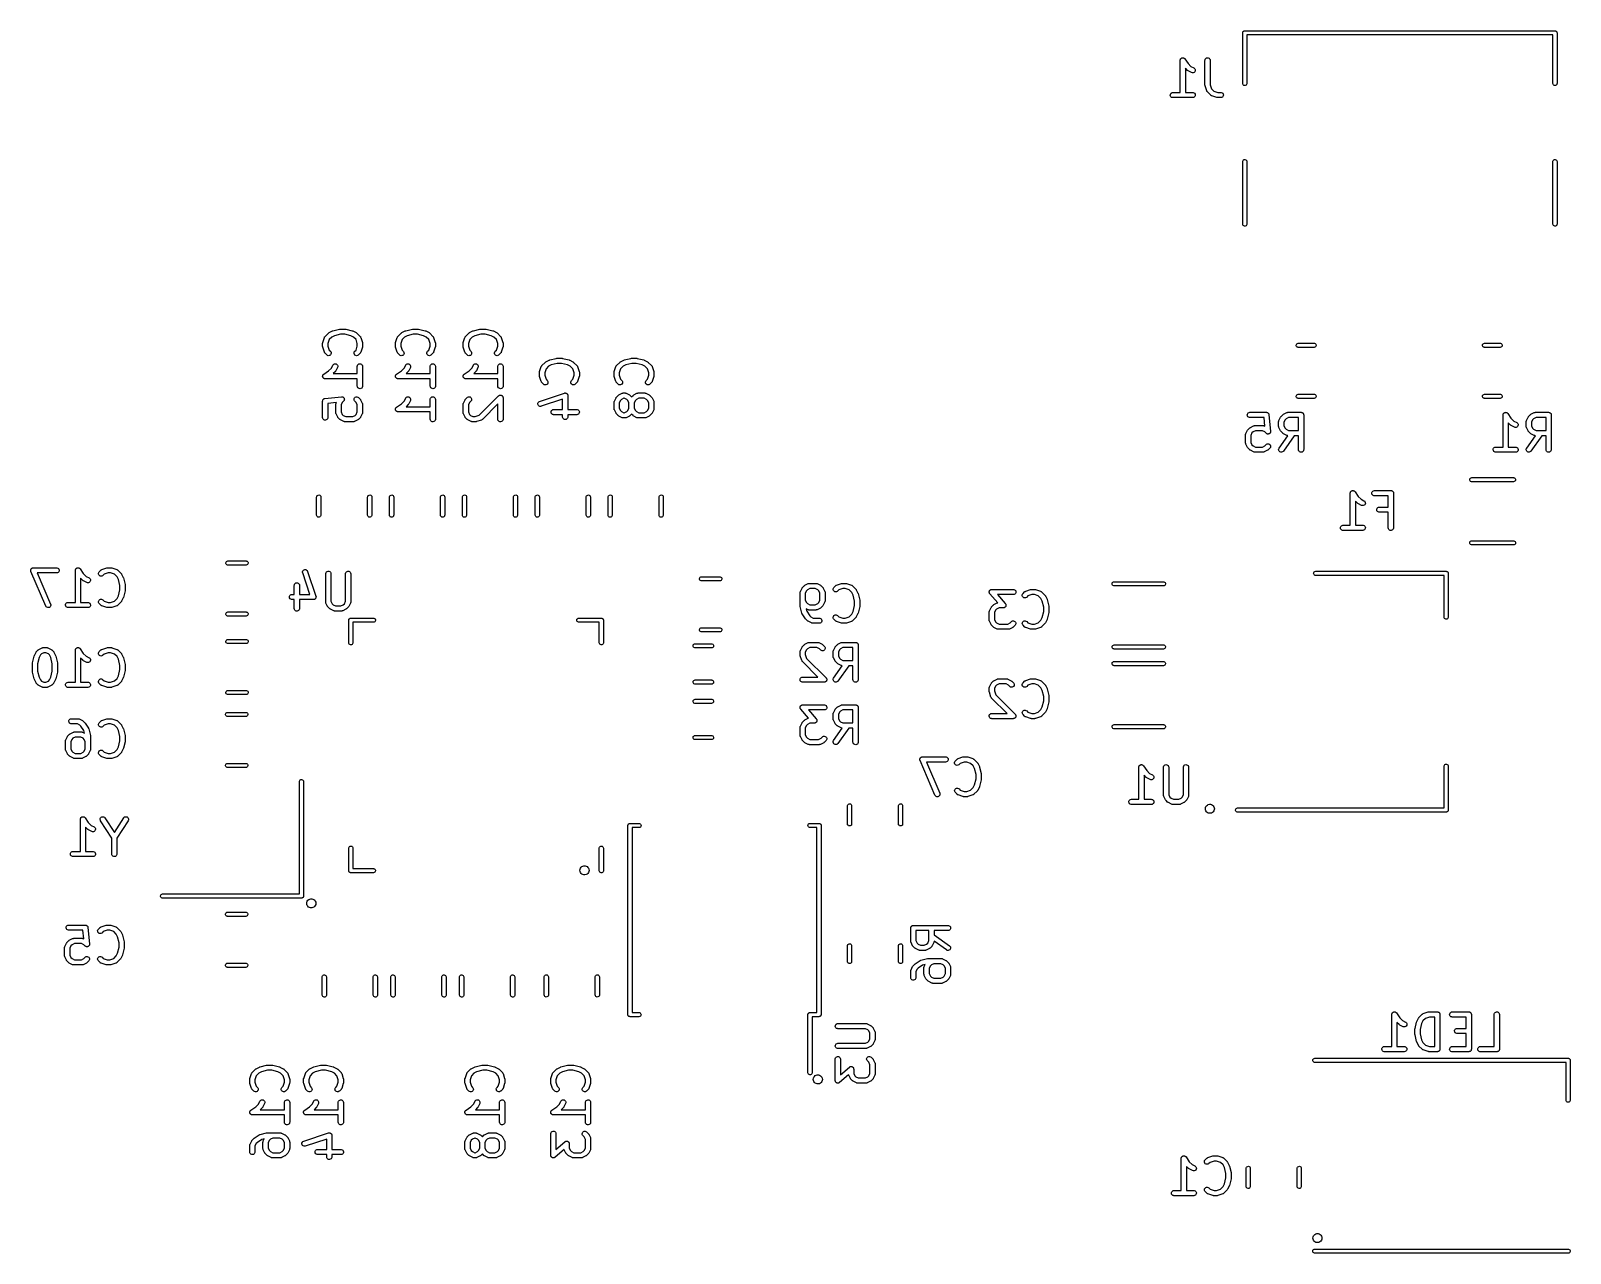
# Model space of a CAD drawing. Extents: x 4.42 to 6.16, y -3.53 to -2.14.
import ezdxf

# ---------------------------------------------------------------- set-up
doc = ezdxf.new("R2010")
doc.units = 0
doc.header["$MEASUREMENT"] = 0
doc.layers.add('BLACK', color=7, linetype='CONTINUOUS')

msp = doc.modelspace()

# ---------------------------------------------------------------- linework, layer by layer
at = {"layer": 'BLACK', "linetype": 'CONTINUOUS'}
for p, q in [((5.79114, -2.14409), (5.79116, -2.14393)), ((5.79114, -2.20157), (5.79114, -2.14409)), ((5.79115, -2.14386), (5.79117, -2.1438)), ((5.79116, -2.14393), (5.79115, -2.14386)), ((5.79117, -2.1438), (5.79119, -2.14364)), ((5.79119, -2.14364), (5.7913, -2.14334)), ((5.7913, -2.14334), (5.79139, -2.14303)), ((5.79139, -2.14303), (5.79146, -2.14294)), ((5.79146, -2.14294), (5.79151, -2.14283)), ((5.79151, -2.14283), (5.79172, -2.1426)), ((5.79172, -2.1426), (5.79192, -2.14234)), ((5.79192, -2.14234), (5.79202, -2.14228)), ((5.79202, -2.14228), (5.7921, -2.1422)), ((5.7921, -2.1422), (5.79238, -2.14206)), ((5.79238, -2.14206), (5.79265, -2.14189)), ((5.79265, -2.14189), (5.79277, -2.14187)), ((5.79277, -2.14187), (5.79287, -2.14182)), ((5.79287, -2.14182), (5.79319, -2.14179)), ((5.79319, -2.14179), (5.7935, -2.14173)), ((5.7935, -2.14173), (6.14547, -2.14173)), ((6.14311, -2.14646), (5.79587, -2.14646)), ((5.79587, -2.14646), (5.79587, -2.20157)), ((6.14311, -2.20157), (6.14311, -2.14646)), ((6.14547, -2.14173), (6.14564, -2.14175)), ((6.14564, -2.14175), (6.1457, -2.14174)), ((6.1457, -2.14174), (6.14576, -2.14176)), ((6.14576, -2.14176), (6.14593, -2.14178)), ((6.14593, -2.14178), (6.14623, -2.1419)), ((6.14623, -2.1419), (6.14653, -2.14198)), ((6.14653, -2.14198), (6.14663, -2.14205)), ((6.14663, -2.14205), (6.14673, -2.1421)), ((6.14673, -2.1421), (6.14697, -2.14231)), ((6.14697, -2.14231), (6.14722, -2.14251)), ((6.14722, -2.14251), (6.14728, -2.14261)), ((6.14728, -2.14261), (6.14737, -2.14269)), ((6.14737, -2.14269), (6.14751, -2.14297)), ((6.14751, -2.14297), (6.14768, -2.14324)), ((6.14768, -2.14324), (6.1477, -2.14336)), ((6.1477, -2.14336), (6.14775, -2.14346)), ((6.14775, -2.14346), (6.14778, -2.14378)), ((6.14778, -2.14378), (6.14783, -2.14409)), ((6.14783, -2.14409), (6.14783, -2.20157)), ((5.72024, -2.17529), (5.72028, -2.17478)), ((5.72024, -2.21171), (5.72024, -2.17529)), ((5.72028, -2.17478), (5.72032, -2.17468)), ((5.72032, -2.17468), (5.72033, -2.17458)), ((5.72033, -2.17458), (5.72048, -2.17423)), ((5.72048, -2.17423), (5.7206, -2.17387)), ((5.7206, -2.17387), (5.72067, -2.17378)), ((5.72067, -2.17378), (5.72071, -2.17369)), ((5.72071, -2.17369), (5.72097, -2.17341)), ((5.72097, -2.17341), (5.7212, -2.17311)), ((5.7212, -2.17311), (5.72129, -2.17305)), ((5.72129, -2.17305), (5.72137, -2.17297)), ((5.72137, -2.17297), (5.7217, -2.17279)), ((5.7217, -2.17279), (5.72202, -2.17258)), ((5.72202, -2.17258), (5.72212, -2.17255)), ((5.72212, -2.17255), (5.72222, -2.1725)), ((5.72222, -2.1725), (5.72259, -2.17244)), ((5.72259, -2.17244), (5.72296, -2.17235)), ((5.72296, -2.17235), (5.72307, -2.17236)), ((5.72307, -2.17236), (5.72317, -2.17234)), ((5.72317, -2.17234), (5.72355, -2.1724)), ((5.72355, -2.1724), (5.72393, -2.17243)), ((5.72393, -2.17243), (5.72402, -2.17247)), ((5.72402, -2.17247), (5.72413, -2.17249)), ((5.72413, -2.17249), (5.72446, -2.17267)), ((5.72446, -2.17267), (5.72481, -2.17282)), ((5.72481, -2.17282), (5.72489, -2.1729)), ((5.72489, -2.1729), (5.72498, -2.17295)), ((5.72498, -2.17295), (5.72524, -2.17322)), ((5.72524, -2.17322), (5.72552, -2.17348)), ((5.72552, -2.17348), (5.72557, -2.17357)), ((5.72557, -2.17357), (5.72565, -2.17365)), ((5.72565, -2.17365), (5.72924, -2.17903)), ((5.72924, -2.17903), (5.73244, -2.18224)), ((5.73244, -2.18224), (5.73576, -2.1839)), ((5.74836, -2.17529), (5.7484, -2.17478)), ((5.74836, -2.20341), (5.74836, -2.17529)), ((5.7484, -2.17478), (5.74872, -2.17387)), ((5.74872, -2.17387), (5.74933, -2.17311)), ((5.74933, -2.17311), (5.75014, -2.17258)), ((5.75014, -2.17258), (5.75108, -2.17235)), ((5.75108, -2.17235), (5.75205, -2.17243)), ((5.75205, -2.17243), (5.75293, -2.17282)), ((5.75293, -2.17282), (5.75365, -2.17348)), ((5.75365, -2.17348), (5.75411, -2.17433)), ((5.75411, -2.17433), (5.75427, -2.17529)), ((5.75427, -2.17529), (5.75427, -2.20293)), ((5.7286, -2.18675), (5.72614, -2.18429)), ((5.72614, -2.18429), (5.72614, -2.21171)), ((5.72878, -2.18688), (5.7286, -2.18675)), ((5.72893, -2.18704), (5.72878, -2.18688)), ((5.72937, -2.18731), (5.72893, -2.18704)), ((5.73312, -2.18918), (5.72937, -2.18731)), ((5.73405, -2.18947), (5.73312, -2.18918)), ((5.73501, -2.18944), (5.73405, -2.18947)), ((5.73592, -2.18909), (5.73501, -2.18944)), ((5.73576, -2.1839), (5.73619, -2.18416)), ((5.73667, -2.18847), (5.73592, -2.18909)), ((5.73619, -2.18416), (5.73687, -2.18486)), ((5.73718, -2.18765), (5.73667, -2.18847)), ((5.73687, -2.18486), (5.73728, -2.18574)), ((5.73739, -2.1867), (5.73718, -2.18765)), ((5.73728, -2.18574), (5.73739, -2.1867)), ((5.709, -2.21489), (5.70908, -2.21393)), ((5.70923, -2.21583), (5.709, -2.21489)), ((5.70908, -2.21393), (5.70947, -2.21304)), ((5.70976, -2.21665), (5.70923, -2.21583)), ((5.70947, -2.21304), (5.71013, -2.21233)), ((5.71052, -2.21725), (5.70976, -2.21665)), ((5.71013, -2.21233), (5.71099, -2.21187)), ((5.71143, -2.21757), (5.71052, -2.21725)), ((5.71099, -2.21187), (5.71194, -2.21171)), ((5.71194, -2.21761), (5.71143, -2.21757)), ((5.71194, -2.21171), (5.72024, -2.21171)), ((5.73444, -2.21761), (5.71194, -2.21761)), ((5.72614, -2.21171), (5.73444, -2.21171)), ((5.73444, -2.21171), (5.73495, -2.21175)), ((5.7354, -2.21745), (5.73444, -2.21761)), ((5.73495, -2.21175), (5.73586, -2.21207)), ((5.73625, -2.21699), (5.7354, -2.21745)), ((5.73586, -2.21207), (5.73662, -2.21267)), ((5.73691, -2.21628), (5.73625, -2.21699)), ((5.73662, -2.21267), (5.73715, -2.21349)), ((5.7373, -2.21539), (5.73691, -2.21628)), ((5.73715, -2.21349), (5.73738, -2.21443)), ((5.73738, -2.21443), (5.7373, -2.21539)), ((5.7484, -2.20363), (5.74836, -2.20341)), ((5.74839, -2.20385), (5.7484, -2.20363)), ((5.74851, -2.20435), (5.74839, -2.20385)), ((5.75039, -2.20997), (5.74851, -2.20435)), ((5.75059, -2.21035), (5.75039, -2.20997)), ((5.75077, -2.21073), (5.75059, -2.21035)), ((5.75082, -2.21079), (5.75077, -2.21073)), ((5.75084, -2.21083), (5.75082, -2.21079)), ((5.75089, -2.21087), (5.75084, -2.21083)), ((5.7511, -2.21112), (5.75089, -2.21087)), ((5.75485, -2.21487), (5.7511, -2.21112)), ((5.75427, -2.20293), (5.75577, -2.20744)), ((5.7552, -2.21512), (5.75485, -2.21487)), ((5.75554, -2.21538), (5.7552, -2.21512)), ((5.75561, -2.21542), (5.75554, -2.21538)), ((5.75564, -2.21544), (5.75561, -2.21542)), ((5.7557, -2.21546), (5.75564, -2.21544)), ((5.756, -2.21559), (5.7557, -2.21546)), ((5.75577, -2.20744), (5.75853, -2.21021)), ((5.76163, -2.21746), (5.756, -2.21559)), ((5.75853, -2.21021), (5.76304, -2.21171)), ((5.76185, -2.2175), (5.76163, -2.21746)), ((5.76205, -2.21757), (5.76185, -2.2175)), ((5.76256, -2.21761), (5.76205, -2.21757)), ((5.76631, -2.21761), (5.76256, -2.21761)), ((5.76304, -2.21171), (5.76631, -2.21171)), ((5.76631, -2.21171), (5.76682, -2.21175)), ((5.76727, -2.21745), (5.76631, -2.21761)), ((5.76682, -2.21175), (5.76773, -2.21207)), ((5.76812, -2.21699), (5.76727, -2.21745)), ((5.76773, -2.21207), (5.76849, -2.21267)), ((5.76878, -2.21628), (5.76812, -2.21699)), ((5.76849, -2.21267), (5.76902, -2.21349)), ((5.76917, -2.21539), (5.76878, -2.21628)), ((5.76902, -2.21349), (5.76925, -2.21443)), ((5.76925, -2.21443), (5.76917, -2.21539)), ((5.7913, -2.20243), (5.79114, -2.20157)), ((5.79175, -2.20316), (5.7913, -2.20243)), ((5.79244, -2.20369), (5.79175, -2.20316)), ((5.79327, -2.20393), (5.79244, -2.20369)), ((5.79414, -2.20385), (5.79327, -2.20393)), ((5.79491, -2.20347), (5.79414, -2.20385)), ((5.7955, -2.20284), (5.79491, -2.20347)), ((5.79582, -2.20203), (5.7955, -2.20284)), ((5.79587, -2.20157), (5.79582, -2.20203)), ((6.14327, -2.20243), (6.14311, -2.20157)), ((6.14372, -2.20316), (6.14327, -2.20243)), ((6.14441, -2.20369), (6.14372, -2.20316)), ((6.14524, -2.20393), (6.14441, -2.20369)), ((6.1461, -2.20385), (6.14524, -2.20393)), ((6.14688, -2.20347), (6.1461, -2.20385)), ((6.14747, -2.20284), (6.14688, -2.20347)), ((6.14779, -2.20203), (6.14747, -2.20284)), ((6.14783, -2.20157), (6.14779, -2.20203)), ((5.79151, -2.2889), (5.7921, -2.28826)), ((5.7921, -2.28826), (5.79287, -2.28788)), ((5.79287, -2.28788), (5.79373, -2.28781)), ((5.79373, -2.28781), (5.79457, -2.28805)), ((5.79457, -2.28805), (5.79525, -2.28857)), ((6.14348, -2.2889), (6.14406, -2.28826)), ((6.14406, -2.28826), (6.14484, -2.28788)), ((6.14484, -2.28788), (6.1457, -2.28781)), ((6.1457, -2.28781), (6.14653, -2.28805)), ((6.14653, -2.28805), (6.14722, -2.28857)), ((5.79114, -2.29016), (5.79119, -2.2897)), ((5.79114, -2.36102), (5.79114, -2.29016)), ((5.79119, -2.2897), (5.79151, -2.2889)), ((5.79525, -2.28857), (5.79571, -2.28931)), ((5.79571, -2.28931), (5.79587, -2.29016)), ((5.79587, -2.29016), (5.79587, -2.36102)), ((6.14311, -2.29016), (6.14316, -2.2897)), ((6.14311, -2.36102), (6.14311, -2.29016)), ((6.14316, -2.2897), (6.14348, -2.2889)), ((6.14722, -2.28857), (6.14768, -2.28931)), ((6.14768, -2.28931), (6.14783, -2.29016)), ((6.14783, -2.29016), (6.14783, -2.36102)), ((5.7913, -2.36187), (5.79114, -2.36102)), ((5.79175, -2.36261), (5.7913, -2.36187)), ((5.79244, -2.36313), (5.79175, -2.36261)), ((5.79327, -2.36337), (5.79244, -2.36313)), ((5.79414, -2.3633), (5.79327, -2.36337)), ((5.79491, -2.36292), (5.79414, -2.3633)), ((5.7955, -2.36229), (5.79491, -2.36292)), ((5.79582, -2.36148), (5.7955, -2.36229)), ((5.79587, -2.36102), (5.79582, -2.36148)), ((6.14327, -2.36187), (6.14311, -2.36102)), ((6.14372, -2.36261), (6.14327, -2.36187)), ((6.14441, -2.36313), (6.14372, -2.36261)), ((6.14524, -2.36337), (6.14441, -2.36313)), ((6.1461, -2.3633), (6.14524, -2.36337)), ((6.14688, -2.36292), (6.1461, -2.3633)), ((6.14747, -2.36229), (6.14688, -2.36292)), ((6.14779, -2.36148), (6.14747, -2.36229)), ((6.14783, -2.36102), (6.14779, -2.36148)), ((4.75875, -2.48214), (4.76625, -2.48026)), ((4.76625, -2.48026), (4.76675, -2.48018)), ((4.76675, -2.48018), (4.76686, -2.48019)), ((4.76686, -2.48019), (4.76697, -2.48017)), ((4.76697, -2.48017), (4.77259, -2.48017)), ((4.77259, -2.48017), (4.7731, -2.48022)), ((4.7731, -2.48022), (4.7732, -2.48025)), ((4.7732, -2.48025), (4.77331, -2.48026)), ((4.77331, -2.48026), (4.78081, -2.48214)), ((4.84143, -2.48214), (4.84893, -2.48026)), ((4.84893, -2.48026), (4.84943, -2.48018)), ((4.84943, -2.48018), (4.84954, -2.48019)), ((4.84954, -2.48019), (4.84964, -2.48017)), ((4.84964, -2.48017), (4.85527, -2.48017)), ((4.85527, -2.48017), (4.85578, -2.48022)), ((4.85578, -2.48022), (4.85588, -2.48025)), ((4.85588, -2.48025), (4.85598, -2.48026)), ((4.85598, -2.48026), (4.86348, -2.48214)), ((4.9182, -2.48214), (4.9257, -2.48026)), ((4.9257, -2.48026), (4.9262, -2.48018)), ((4.9262, -2.48018), (4.92631, -2.48019)), ((4.92631, -2.48019), (4.92642, -2.48017)), ((4.92642, -2.48017), (4.93204, -2.48017)), ((4.93204, -2.48017), (4.93255, -2.48022)), ((4.93255, -2.48022), (4.93265, -2.48025)), ((4.93265, -2.48025), (4.93276, -2.48026)), ((4.93276, -2.48026), (4.94025, -2.48214)), ((4.74714, -2.49625), (4.74718, -2.49574)), ((4.74714, -2.5), (4.74714, -2.49625)), ((4.74718, -2.49574), (4.74726, -2.49553)), ((4.74726, -2.49553), (4.74729, -2.49532)), ((4.74729, -2.49532), (4.74917, -2.48969)), ((4.74917, -2.48969), (4.7493, -2.48939)), ((4.7493, -2.48939), (4.74932, -2.48933)), ((4.74932, -2.48933), (4.74934, -2.4893)), ((4.74934, -2.4893), (4.74937, -2.48922)), ((4.74937, -2.48922), (4.74963, -2.48889)), ((4.74963, -2.48889), (4.74988, -2.48854)), ((4.74988, -2.48854), (4.75363, -2.48479)), ((4.75455, -2.49222), (4.75305, -2.49673)), ((4.75305, -2.49673), (4.75305, -2.49952)), ((4.75363, -2.48479), (4.75402, -2.48446)), ((4.75402, -2.48446), (4.75422, -2.48437)), ((4.75422, -2.48437), (4.7544, -2.48424)), ((4.7544, -2.48424), (4.75815, -2.48236)), ((4.75747, -2.4893), (4.75455, -2.49222)), ((4.7605, -2.48779), (4.75747, -2.4893)), ((4.75815, -2.48236), (4.75862, -2.48217)), ((4.75862, -2.48217), (4.75869, -2.48216)), ((4.75869, -2.48216), (4.75875, -2.48214)), ((4.76733, -2.48608), (4.7605, -2.48779)), ((4.77223, -2.48608), (4.76733, -2.48608)), ((4.77906, -2.48779), (4.77223, -2.48608)), ((4.78209, -2.4893), (4.77906, -2.48779)), ((4.78081, -2.48214), (4.78129, -2.4823)), ((4.78129, -2.4823), (4.78135, -2.48234)), ((4.78135, -2.48234), (4.78141, -2.48236)), ((4.78141, -2.48236), (4.78516, -2.48424)), ((4.78501, -2.49222), (4.78209, -2.4893)), ((4.78651, -2.49673), (4.78501, -2.49222)), ((4.78516, -2.48424), (4.78559, -2.4845)), ((4.78559, -2.4845), (4.78575, -2.48466)), ((4.78575, -2.48466), (4.78593, -2.48479)), ((4.78593, -2.48479), (4.78968, -2.48854)), ((4.78651, -2.49952), (4.78651, -2.49673)), ((4.78968, -2.48854), (4.78989, -2.48879)), ((4.78989, -2.48879), (4.78994, -2.48884)), ((4.78994, -2.48884), (4.78995, -2.48887)), ((4.78995, -2.48887), (4.79, -2.48893)), ((4.79, -2.48893), (4.79019, -2.48931)), ((4.79019, -2.48931), (4.79039, -2.48969)), ((4.79039, -2.48969), (4.79226, -2.49532)), ((4.79226, -2.49532), (4.79238, -2.49581)), ((4.79238, -2.49581), (4.79238, -2.49603)), ((4.79238, -2.49603), (4.79242, -2.49625)), ((4.79242, -2.49625), (4.79242, -2.5)), ((4.82982, -2.49625), (4.82986, -2.49574)), ((4.82982, -2.5), (4.82982, -2.49625)), ((4.82986, -2.49574), (4.82994, -2.49553)), ((4.82994, -2.49553), (4.82997, -2.49532)), ((4.82997, -2.49532), (4.83184, -2.48969)), ((4.83184, -2.48969), (4.83198, -2.48939)), ((4.83198, -2.48939), (4.83199, -2.48933)), ((4.83199, -2.48933), (4.83202, -2.4893)), ((4.83202, -2.4893), (4.83205, -2.48922)), ((4.83205, -2.48922), (4.83231, -2.48889)), ((4.83231, -2.48889), (4.83256, -2.48854)), ((4.83256, -2.48854), (4.83631, -2.48479)), ((4.83723, -2.49222), (4.83572, -2.49673)), ((4.83572, -2.49673), (4.83572, -2.49952)), ((4.83631, -2.48479), (4.8367, -2.48446)), ((4.8367, -2.48446), (4.8369, -2.48437)), ((4.8369, -2.48437), (4.83707, -2.48424)), ((4.83707, -2.48424), (4.84082, -2.48236)), ((4.84014, -2.4893), (4.83723, -2.49222)), ((4.84318, -2.48779), (4.84014, -2.4893)), ((4.84082, -2.48236), (4.8413, -2.48217)), ((4.8413, -2.48217), (4.84137, -2.48216)), ((4.84137, -2.48216), (4.84143, -2.48214)), ((4.85001, -2.48608), (4.84318, -2.48779)), ((4.8549, -2.48608), (4.85001, -2.48608)), ((4.86174, -2.48779), (4.8549, -2.48608)), ((4.86477, -2.4893), (4.86174, -2.48779)), ((4.86348, -2.48214), (4.86397, -2.4823)), ((4.86397, -2.4823), (4.86402, -2.48234)), ((4.86402, -2.48234), (4.86409, -2.48236)), ((4.86409, -2.48236), (4.86784, -2.48424)), ((4.86769, -2.49222), (4.86477, -2.4893)), ((4.86919, -2.49673), (4.86769, -2.49222)), ((4.86784, -2.48424), (4.86827, -2.4845)), ((4.86827, -2.4845), (4.86843, -2.48466)), ((4.86843, -2.48466), (4.8686, -2.48479)), ((4.8686, -2.48479), (4.87235, -2.48854)), ((4.86919, -2.49952), (4.86919, -2.49673)), ((4.87235, -2.48854), (4.87257, -2.48879)), ((4.87257, -2.48879), (4.87261, -2.48884)), ((4.87261, -2.48884), (4.87263, -2.48887)), ((4.87263, -2.48887), (4.87268, -2.48893)), ((4.87268, -2.48893), (4.87287, -2.48931)), ((4.87287, -2.48931), (4.87307, -2.48969)), ((4.87307, -2.48969), (4.87494, -2.49532)), ((4.87494, -2.49532), (4.87506, -2.49581)), ((4.87506, -2.49581), (4.87506, -2.49603)), ((4.87506, -2.49603), (4.87509, -2.49625)), ((4.87509, -2.49625), (4.87509, -2.5)), ((4.90659, -2.49625), (4.90663, -2.49574)), ((4.90659, -2.5), (4.90659, -2.49625)), ((4.90663, -2.49574), (4.90671, -2.49553)), ((4.90671, -2.49553), (4.90674, -2.49532)), ((4.90674, -2.49532), (4.90862, -2.48969)), ((4.90862, -2.48969), (4.90875, -2.48939)), ((4.90875, -2.48939), (4.90877, -2.48933)), ((4.90877, -2.48933), (4.90879, -2.4893)), ((4.90879, -2.4893), (4.90882, -2.48922)), ((4.90882, -2.48922), (4.90908, -2.48889)), ((4.90908, -2.48889), (4.90933, -2.48854)), ((4.90933, -2.48854), (4.91308, -2.48479)), ((4.914, -2.49222), (4.9125, -2.49673)), ((4.9125, -2.49673), (4.9125, -2.49952)), ((4.91308, -2.48479), (4.91347, -2.48446)), ((4.91347, -2.48446), (4.91367, -2.48437)), ((4.91367, -2.48437), (4.91385, -2.48424)), ((4.91385, -2.48424), (4.9176, -2.48236)), ((4.91692, -2.4893), (4.914, -2.49222)), ((4.91995, -2.48779), (4.91692, -2.4893)), ((4.9176, -2.48236), (4.91807, -2.48217)), ((4.91807, -2.48217), (4.91814, -2.48216)), ((4.91814, -2.48216), (4.9182, -2.48214)), ((4.92678, -2.48608), (4.91995, -2.48779)), ((4.93168, -2.48608), (4.92678, -2.48608)), ((4.93851, -2.48779), (4.93168, -2.48608)), ((4.94154, -2.4893), (4.93851, -2.48779)), ((4.94025, -2.48214), (4.94074, -2.4823)), ((4.94074, -2.4823), (4.94079, -2.48234)), ((4.94079, -2.48234), (4.94086, -2.48236)), ((4.94086, -2.48236), (4.94461, -2.48424)), ((4.94446, -2.49222), (4.94154, -2.4893)), ((4.94596, -2.49673), (4.94446, -2.49222)), ((4.94461, -2.48424), (4.94504, -2.4845)), ((4.94504, -2.4845), (4.9452, -2.48466)), ((4.9452, -2.48466), (4.94538, -2.48479)), ((4.94538, -2.48479), (4.94913, -2.48854)), ((4.94596, -2.49952), (4.94596, -2.49673)), ((4.94913, -2.48854), (4.94934, -2.48879)), ((4.94934, -2.48879), (4.94939, -2.48884)), ((4.94939, -2.48884), (4.9494, -2.48887)), ((4.9494, -2.48887), (4.94945, -2.48893)), ((4.94945, -2.48893), (4.94964, -2.48931)), ((4.94964, -2.48931), (4.94984, -2.48969)), ((4.94984, -2.48969), (4.95171, -2.49532)), ((4.95171, -2.49532), (4.95183, -2.49581)), ((4.95183, -2.49581), (4.95183, -2.49603)), ((4.95183, -2.49603), (4.95187, -2.49625)), ((4.95187, -2.49625), (4.95187, -2.5)), ((5.8519, -2.49839), (5.85214, -2.49756)), ((5.85214, -2.49756), (5.85266, -2.49687)), ((5.85266, -2.49687), (5.8534, -2.49642)), ((5.8534, -2.49642), (5.85425, -2.49626)), ((5.85425, -2.49626), (5.87213, -2.49626)), ((5.87213, -2.49626), (5.87259, -2.4963)), ((5.87259, -2.4963), (5.87339, -2.49663)), ((5.87339, -2.49663), (5.87402, -2.49721)), ((5.87402, -2.49721), (5.8744, -2.49799)), ((6.06312, -2.49839), (6.06336, -2.49756)), ((6.06336, -2.49756), (6.06388, -2.49687)), ((6.06388, -2.49687), (6.06462, -2.49642)), ((6.06462, -2.49642), (6.06547, -2.49626)), ((6.06547, -2.49626), (6.08335, -2.49626)), ((6.08335, -2.49626), (6.08381, -2.4963)), ((6.08381, -2.4963), (6.08461, -2.49663)), ((6.08461, -2.49663), (6.08525, -2.49721)), ((6.08525, -2.49721), (6.08563, -2.49799)), ((4.74718, -2.50022), (4.74714, -2.5)), ((4.74717, -2.50044), (4.74718, -2.50022)), ((4.74729, -2.50093), (4.74717, -2.50044)), ((4.74917, -2.50656), (4.74729, -2.50093)), ((4.74937, -2.50694), (4.74917, -2.50656)), ((4.74955, -2.50732), (4.74937, -2.50694)), ((4.7496, -2.50738), (4.74955, -2.50732)), ((4.74962, -2.50742), (4.7496, -2.50738)), ((4.74967, -2.50746), (4.74962, -2.50742)), ((4.74988, -2.50771), (4.74967, -2.50746)), ((4.75176, -2.50959), (4.74988, -2.50771)), ((4.75254, -2.51015), (4.75176, -2.50959)), ((4.75347, -2.51043), (4.75254, -2.51015)), ((4.75305, -2.49952), (4.75455, -2.50403)), ((4.75444, -2.51039), (4.75347, -2.51043)), ((4.75535, -2.51004), (4.75444, -2.51039)), ((4.75455, -2.50403), (4.75593, -2.50541)), ((4.75609, -2.50942), (4.75535, -2.51004)), ((4.75593, -2.50541), (4.75626, -2.5058)), ((4.75659, -2.50859), (4.75609, -2.50942)), ((4.75626, -2.5058), (4.75668, -2.50668)), ((4.75679, -2.50764), (4.75659, -2.50859)), ((4.75668, -2.50668), (4.75679, -2.50764)), ((4.78278, -2.50713), (4.78306, -2.5062)), ((4.78282, -2.5081), (4.78278, -2.50713)), ((4.78317, -2.509), (4.78282, -2.5081)), ((4.78306, -2.5062), (4.78363, -2.50541)), ((4.7838, -2.50974), (4.78317, -2.509)), ((4.78363, -2.50541), (4.78501, -2.50403)), ((4.78463, -2.51024), (4.7838, -2.50974)), ((4.78558, -2.51045), (4.78463, -2.51024)), ((4.78501, -2.50403), (4.78651, -2.49952)), ((4.78654, -2.51033), (4.78558, -2.51045)), ((4.78741, -2.50991), (4.78654, -2.51033)), ((4.7878, -2.50959), (4.78741, -2.50991)), ((4.78968, -2.50771), (4.7878, -2.50959)), ((4.78993, -2.50736), (4.78968, -2.50771)), ((4.79019, -2.50703), (4.78993, -2.50736)), ((4.79022, -2.50695), (4.79019, -2.50703)), ((4.79024, -2.50692), (4.79022, -2.50695)), ((4.79026, -2.50686), (4.79024, -2.50692)), ((4.79039, -2.50656), (4.79026, -2.50686)), ((4.79226, -2.50093), (4.79039, -2.50656)), ((4.7923, -2.50072), (4.79226, -2.50093)), ((4.79237, -2.50051), (4.7923, -2.50072)), ((4.79242, -2.5), (4.79237, -2.50051)), ((4.82985, -2.50022), (4.82982, -2.5)), ((4.82985, -2.50044), (4.82985, -2.50022)), ((4.82997, -2.50093), (4.82985, -2.50044)), ((4.83184, -2.50656), (4.82997, -2.50093)), ((4.83204, -2.50694), (4.83184, -2.50656)), ((4.83223, -2.50732), (4.83204, -2.50694)), ((4.83228, -2.50738), (4.83223, -2.50732)), ((4.8323, -2.50742), (4.83228, -2.50738)), ((4.83235, -2.50746), (4.8323, -2.50742)), ((4.83256, -2.50771), (4.83235, -2.50746)), ((4.83443, -2.50959), (4.83256, -2.50771)), ((4.83522, -2.51015), (4.83443, -2.50959)), ((4.83615, -2.51043), (4.83522, -2.51015)), ((4.83572, -2.49952), (4.83723, -2.50403)), ((4.83712, -2.51039), (4.83615, -2.51043)), ((4.83802, -2.51004), (4.83712, -2.51039)), ((4.83723, -2.50403), (4.83861, -2.50541)), ((4.83877, -2.50942), (4.83802, -2.51004)), ((4.83861, -2.50541), (4.83894, -2.5058)), ((4.83927, -2.50859), (4.83877, -2.50942)), ((4.83894, -2.5058), (4.83936, -2.50668)), ((4.83947, -2.50764), (4.83927, -2.50859)), ((4.83936, -2.50668), (4.83947, -2.50764)), ((4.86546, -2.50713), (4.86574, -2.5062)), ((4.8655, -2.5081), (4.86546, -2.50713)), ((4.86585, -2.509), (4.8655, -2.5081)), ((4.86574, -2.5062), (4.8663, -2.50541)), ((4.86647, -2.50974), (4.86585, -2.509)), ((4.8663, -2.50541), (4.86769, -2.50403)), ((4.8673, -2.51024), (4.86647, -2.50974)), ((4.86825, -2.51045), (4.8673, -2.51024)), ((4.86769, -2.50403), (4.86919, -2.49952)), ((4.86922, -2.51033), (4.86825, -2.51045)), ((4.87009, -2.50991), (4.86922, -2.51033)), ((4.87048, -2.50959), (4.87009, -2.50991)), ((4.87235, -2.50771), (4.87048, -2.50959)), ((4.8726, -2.50736), (4.87235, -2.50771)), ((4.87287, -2.50703), (4.8726, -2.50736)), ((4.8729, -2.50695), (4.87287, -2.50703)), ((4.87292, -2.50692), (4.8729, -2.50695)), ((4.87294, -2.50686), (4.87292, -2.50692)), ((4.87307, -2.50656), (4.87294, -2.50686)), ((4.87494, -2.50093), (4.87307, -2.50656)), ((4.87498, -2.50072), (4.87494, -2.50093)), ((4.87505, -2.50051), (4.87498, -2.50072)), ((4.87509, -2.5), (4.87505, -2.50051)), ((4.90663, -2.50022), (4.90659, -2.5)), ((4.90662, -2.50044), (4.90663, -2.50022)), ((4.90674, -2.50093), (4.90662, -2.50044)), ((4.90862, -2.50656), (4.90674, -2.50093)), ((4.90882, -2.50694), (4.90862, -2.50656)), ((4.909, -2.50732), (4.90882, -2.50694)), ((4.90905, -2.50738), (4.909, -2.50732)), ((4.90907, -2.50742), (4.90905, -2.50738)), ((4.90912, -2.50746), (4.90907, -2.50742)), ((4.90933, -2.50771), (4.90912, -2.50746)), ((4.9112, -2.50959), (4.90933, -2.50771)), ((4.91199, -2.51015), (4.9112, -2.50959)), ((4.91292, -2.51043), (4.91199, -2.51015)), ((4.9125, -2.49952), (4.914, -2.50403)), ((4.91389, -2.51039), (4.91292, -2.51043)), ((4.9148, -2.51004), (4.91389, -2.51039)), ((4.914, -2.50403), (4.91538, -2.50541)), ((4.91554, -2.50942), (4.9148, -2.51004)), ((4.91538, -2.50541), (4.91571, -2.5058)), ((4.91604, -2.50859), (4.91554, -2.50942)), ((4.91571, -2.5058), (4.91613, -2.50668)), ((4.91624, -2.50764), (4.91604, -2.50859)), ((4.91613, -2.50668), (4.91624, -2.50764)), ((4.94223, -2.50713), (4.94251, -2.5062)), ((4.94227, -2.5081), (4.94223, -2.50713)), ((4.94262, -2.509), (4.94227, -2.5081)), ((4.94251, -2.5062), (4.94308, -2.50541)), ((4.94325, -2.50974), (4.94262, -2.509)), ((4.94308, -2.50541), (4.94446, -2.50403)), ((4.94408, -2.51024), (4.94325, -2.50974)), ((4.94502, -2.51045), (4.94408, -2.51024)), ((4.94446, -2.50403), (4.94596, -2.49952)), ((4.94599, -2.51033), (4.94502, -2.51045)), ((4.94686, -2.50991), (4.94599, -2.51033)), ((4.94725, -2.50959), (4.94686, -2.50991)), ((4.94913, -2.50771), (4.94725, -2.50959)), ((4.94937, -2.50736), (4.94913, -2.50771)), ((4.94964, -2.50703), (4.94937, -2.50736)), ((4.94967, -2.50695), (4.94964, -2.50703)), ((4.94969, -2.50692), (4.94967, -2.50695)), ((4.94971, -2.50686), (4.94969, -2.50692)), ((4.94984, -2.50656), (4.94971, -2.50686)), ((4.95171, -2.50093), (4.94984, -2.50656)), ((4.95175, -2.50072), (4.95171, -2.50093)), ((4.95182, -2.50051), (4.95175, -2.50072)), ((4.95187, -2.5), (4.95182, -2.50051)), ((5.00421, -2.51554), (5.00468, -2.51536)), ((5.00468, -2.51536), (5.00475, -2.51535)), ((5.00475, -2.51535), (5.00481, -2.51532)), ((5.00481, -2.51532), (5.01231, -2.51345)), ((5.01231, -2.51345), (5.01282, -2.51337)), ((5.01282, -2.51337), (5.01292, -2.51338)), ((5.01292, -2.51338), (5.01303, -2.51336)), ((5.01303, -2.51336), (5.01865, -2.51336)), ((5.01865, -2.51336), (5.01916, -2.5134)), ((5.01916, -2.5134), (5.01926, -2.51344)), ((5.01926, -2.51344), (5.01937, -2.51345)), ((5.01937, -2.51345), (5.02687, -2.51532)), ((5.02687, -2.51532), (5.02735, -2.51549)), ((5.08886, -2.51554), (5.08933, -2.51536)), ((5.08933, -2.51536), (5.0894, -2.51535)), ((5.0894, -2.51535), (5.08946, -2.51532)), ((5.08946, -2.51532), (5.09696, -2.51345)), ((5.09696, -2.51345), (5.09746, -2.51337)), ((5.09746, -2.51337), (5.09757, -2.51338)), ((5.09757, -2.51338), (5.09768, -2.51336)), ((5.09768, -2.51336), (5.1033, -2.51336)), ((5.1033, -2.51336), (5.10381, -2.5134)), ((5.10381, -2.5134), (5.10391, -2.51344)), ((5.10391, -2.51344), (5.10402, -2.51345)), ((5.10402, -2.51345), (5.11151, -2.51532)), ((5.11151, -2.51532), (5.112, -2.51549)), ((5.85197, -2.49925), (5.8519, -2.49839)), ((5.85235, -2.50003), (5.85197, -2.49925)), ((5.85299, -2.50062), (5.85235, -2.50003)), ((5.85379, -2.50094), (5.85299, -2.50062)), ((5.85425, -2.50098), (5.85379, -2.50094)), ((5.87213, -2.50098), (5.85425, -2.50098)), ((5.87298, -2.50083), (5.87213, -2.50098)), ((5.87372, -2.50037), (5.87298, -2.50083)), ((5.87424, -2.49968), (5.87372, -2.50037)), ((5.87448, -2.49885), (5.87424, -2.49968)), ((5.8744, -2.49799), (5.87448, -2.49885)), ((6.06319, -2.49925), (6.06312, -2.49839)), ((6.06357, -2.50003), (6.06319, -2.49925)), ((6.06421, -2.50062), (6.06357, -2.50003)), ((6.06501, -2.50094), (6.06421, -2.50062)), ((6.06547, -2.50098), (6.06501, -2.50094)), ((6.08335, -2.50098), (6.06547, -2.50098)), ((6.0842, -2.50083), (6.08335, -2.50098)), ((6.08494, -2.50037), (6.0842, -2.50083)), ((6.08546, -2.49968), (6.08494, -2.50037)), ((6.0857, -2.49885), (6.08546, -2.49968)), ((6.08563, -2.49799), (6.0857, -2.49885)), ((4.74728, -2.53291), (4.74729, -2.53281)), ((4.74729, -2.53281), (4.74747, -2.53247)), ((4.74747, -2.53247), (4.74763, -2.53212)), ((4.74763, -2.53212), (4.7477, -2.53205)), ((4.7477, -2.53205), (4.74775, -2.53195)), ((4.74775, -2.53195), (4.74803, -2.53169)), ((4.74803, -2.53169), (4.74828, -2.53141)), ((4.74828, -2.53141), (4.74838, -2.53136)), ((4.74838, -2.53136), (4.74846, -2.53129)), ((4.74846, -2.53129), (4.75384, -2.5277)), ((4.75384, -2.5277), (4.75704, -2.5245)), ((4.75704, -2.5245), (4.7587, -2.52118)), ((4.7587, -2.52118), (4.75897, -2.52074)), ((4.75897, -2.52074), (4.75966, -2.52007)), ((4.76156, -2.52833), (4.7591, -2.53079)), ((4.7591, -2.53079), (4.78651, -2.53079)), ((4.75966, -2.52007), (4.76054, -2.51966)), ((4.76054, -2.51966), (4.76151, -2.51955)), ((4.76151, -2.51955), (4.76245, -2.51976)), ((4.76168, -2.52816), (4.76156, -2.52833)), ((4.76184, -2.528), (4.76168, -2.52816)), ((4.76211, -2.52757), (4.76184, -2.528)), ((4.76398, -2.52382), (4.76211, -2.52757)), ((4.76245, -2.51976), (4.76328, -2.52027)), ((4.76328, -2.52027), (4.7639, -2.52101)), ((4.7639, -2.52101), (4.76424, -2.52192)), ((4.76427, -2.52289), (4.76398, -2.52382)), ((4.76424, -2.52192), (4.76427, -2.52289)), ((4.78651, -2.5225), (4.78655, -2.52199)), ((4.78651, -2.53079), (4.78651, -2.5225)), ((4.78655, -2.52199), (4.78688, -2.52107)), ((4.78688, -2.52107), (4.78748, -2.52031)), ((4.78748, -2.52031), (4.78829, -2.51979)), ((4.78829, -2.51979), (4.78923, -2.51955)), ((4.78923, -2.51955), (4.7902, -2.51964)), ((4.7902, -2.51964), (4.79108, -2.52003)), ((4.79108, -2.52003), (4.7918, -2.52069)), ((4.7918, -2.52069), (4.79226, -2.52154)), ((4.79226, -2.52154), (4.79242, -2.5225)), ((4.79242, -2.5225), (4.79242, -2.54499)), ((4.82995, -2.53291), (4.82997, -2.53281)), ((4.82997, -2.53281), (4.83015, -2.53247)), ((4.83015, -2.53247), (4.8303, -2.53212)), ((4.8303, -2.53212), (4.83038, -2.53205)), ((4.83038, -2.53205), (4.83043, -2.53195)), ((4.83043, -2.53195), (4.8307, -2.53169)), ((4.8307, -2.53169), (4.83096, -2.53141)), ((4.83096, -2.53141), (4.83106, -2.53136)), ((4.83106, -2.53136), (4.83113, -2.53129)), ((4.83113, -2.53129), (4.83651, -2.5277)), ((4.83651, -2.5277), (4.83972, -2.5245)), ((4.83972, -2.5245), (4.84138, -2.52118)), ((4.84138, -2.52118), (4.84164, -2.52074)), ((4.84164, -2.52074), (4.84234, -2.52007)), ((4.84423, -2.52833), (4.84177, -2.53079)), ((4.84177, -2.53079), (4.86919, -2.53079)), ((4.84234, -2.52007), (4.84322, -2.51966)), ((4.84322, -2.51966), (4.84418, -2.51955)), ((4.84418, -2.51955), (4.84513, -2.51976)), ((4.84436, -2.52816), (4.84423, -2.52833)), ((4.84452, -2.528), (4.84436, -2.52816)), ((4.84479, -2.52757), (4.84452, -2.528)), ((4.84666, -2.52382), (4.84479, -2.52757)), ((4.84513, -2.51976), (4.84596, -2.52027)), ((4.84596, -2.52027), (4.84657, -2.52101)), ((4.84657, -2.52101), (4.84692, -2.52192)), ((4.84695, -2.52289), (4.84666, -2.52382)), ((4.84692, -2.52192), (4.84695, -2.52289)), ((4.86919, -2.5225), (4.86923, -2.52199)), ((4.86919, -2.53079), (4.86919, -2.5225)), ((4.86923, -2.52199), (4.86955, -2.52107)), ((4.86955, -2.52107), (4.87015, -2.52031)), ((4.87015, -2.52031), (4.87097, -2.51979)), ((4.87097, -2.51979), (4.87191, -2.51955)), ((4.87191, -2.51955), (4.87288, -2.51964)), ((4.87288, -2.51964), (4.87376, -2.52003)), ((4.87376, -2.52003), (4.87447, -2.52069)), ((4.87447, -2.52069), (4.87493, -2.52154)), ((4.87493, -2.52154), (4.87509, -2.5225)), ((4.87509, -2.5225), (4.87509, -2.54499)), ((4.90673, -2.53291), (4.90674, -2.53281)), ((4.90674, -2.53281), (4.90692, -2.53247)), ((4.90692, -2.53247), (4.90707, -2.53212)), ((4.90707, -2.53212), (4.90715, -2.53205)), ((4.90715, -2.53205), (4.9072, -2.53195)), ((4.9072, -2.53195), (4.90747, -2.53169)), ((4.90747, -2.53169), (4.90773, -2.53141)), ((4.90773, -2.53141), (4.90783, -2.53136)), ((4.90783, -2.53136), (4.9079, -2.53129)), ((4.9079, -2.53129), (4.91329, -2.5277)), ((4.91329, -2.5277), (4.91649, -2.5245)), ((4.91649, -2.5245), (4.91815, -2.52118)), ((4.91815, -2.52118), (4.91842, -2.52074)), ((4.91842, -2.52074), (4.91911, -2.52007)), ((4.921, -2.52833), (4.91855, -2.53079)), ((4.91855, -2.53079), (4.94596, -2.53079)), ((4.91911, -2.52007), (4.91999, -2.51966)), ((4.91999, -2.51966), (4.92095, -2.51955)), ((4.92095, -2.51955), (4.9219, -2.51976)), ((4.92113, -2.52816), (4.921, -2.52833)), ((4.92129, -2.528), (4.92113, -2.52816)), ((4.92156, -2.52757), (4.92129, -2.528)), ((4.92343, -2.52382), (4.92156, -2.52757)), ((4.9219, -2.51976), (4.92273, -2.52027)), ((4.92273, -2.52027), (4.92334, -2.52101)), ((4.92334, -2.52101), (4.92369, -2.52192)), ((4.92372, -2.52289), (4.92343, -2.52382)), ((4.92369, -2.52192), (4.92372, -2.52289)), ((4.94596, -2.5225), (4.946, -2.52199)), ((4.94596, -2.53079), (4.94596, -2.5225)), ((4.946, -2.52199), (4.94633, -2.52107)), ((4.94633, -2.52107), (4.94693, -2.52031)), ((4.94693, -2.52031), (4.94774, -2.51979)), ((4.94774, -2.51979), (4.94868, -2.51955)), ((4.94868, -2.51955), (4.94965, -2.51964)), ((4.94965, -2.51964), (4.95053, -2.52003)), ((4.95053, -2.52003), (4.95125, -2.52069)), ((4.95125, -2.52069), (4.95171, -2.52154)), ((4.95171, -2.52154), (4.95187, -2.5225)), ((4.95187, -2.5225), (4.95187, -2.54499)), ((4.9932, -2.52943), (4.99325, -2.52893)), ((4.9932, -2.53318), (4.9932, -2.52943)), ((4.99325, -2.52893), (4.99332, -2.52872)), ((4.99332, -2.52872), (4.99336, -2.5285)), ((4.99336, -2.5285), (4.99523, -2.52288)), ((4.99523, -2.52288), (4.99536, -2.52257)), ((4.99536, -2.52257), (4.99538, -2.52251)), ((4.99538, -2.52251), (4.9954, -2.52248)), ((4.9954, -2.52248), (4.99543, -2.52241)), ((4.99543, -2.52241), (4.9957, -2.52207)), ((4.9957, -2.52207), (4.99594, -2.52172)), ((4.99594, -2.52172), (4.99969, -2.51797)), ((5.00061, -2.5254), (4.99911, -2.52991)), ((4.99911, -2.52991), (4.99911, -2.5327)), ((4.99911, -2.5327), (5.00061, -2.53721)), ((4.99969, -2.51797), (5.00008, -2.51764)), ((5.00008, -2.51764), (5.00028, -2.51755)), ((5.00028, -2.51755), (5.00046, -2.51742)), ((5.00046, -2.51742), (5.00421, -2.51554)), ((5.00353, -2.52249), (5.00061, -2.5254)), ((5.00656, -2.52097), (5.00353, -2.52249)), ((5.01339, -2.51926), (5.00656, -2.52097)), ((5.01829, -2.51926), (5.01339, -2.51926)), ((5.02512, -2.52097), (5.01829, -2.51926)), ((5.02815, -2.52249), (5.02512, -2.52097)), ((5.02735, -2.51549), (5.02741, -2.51552)), ((5.02741, -2.51552), (5.02747, -2.51554)), ((5.02747, -2.51554), (5.03122, -2.51742)), ((5.03107, -2.5254), (5.02815, -2.52249)), ((5.03257, -2.52991), (5.03107, -2.5254)), ((5.03107, -2.53721), (5.03257, -2.5327)), ((5.03122, -2.51742), (5.03166, -2.51769)), ((5.03166, -2.51769), (5.03181, -2.51784)), ((5.03181, -2.51784), (5.03199, -2.51797)), ((5.03199, -2.51797), (5.03574, -2.52172)), ((5.03257, -2.5327), (5.03257, -2.52991)), ((5.03574, -2.52172), (5.03595, -2.52197)), ((5.03595, -2.52197), (5.036, -2.52202)), ((5.036, -2.52202), (5.03602, -2.52205)), ((5.03602, -2.52205), (5.03607, -2.52211)), ((5.03607, -2.52211), (5.03625, -2.5225)), ((5.03625, -2.5225), (5.03645, -2.52288)), ((5.03645, -2.52288), (5.03833, -2.5285)), ((5.03833, -2.5285), (5.03845, -2.529)), ((5.03845, -2.529), (5.03844, -2.52922)), ((5.03844, -2.52922), (5.03848, -2.52943)), ((5.03848, -2.52943), (5.03848, -2.53318)), ((5.07785, -2.52943), (5.07789, -2.52893)), ((5.07785, -2.53318), (5.07785, -2.52943)), ((5.07789, -2.52893), (5.07797, -2.52872)), ((5.07797, -2.52872), (5.078, -2.5285)), ((5.078, -2.5285), (5.07988, -2.52288)), ((5.07988, -2.52288), (5.08001, -2.52257)), ((5.08001, -2.52257), (5.08003, -2.52251)), ((5.08003, -2.52251), (5.08005, -2.52248)), ((5.08005, -2.52248), (5.08008, -2.52241)), ((5.08008, -2.52241), (5.08034, -2.52207)), ((5.08034, -2.52207), (5.08059, -2.52172)), ((5.08059, -2.52172), (5.08434, -2.51797)), ((5.08526, -2.5254), (5.08376, -2.52991)), ((5.08376, -2.52991), (5.08376, -2.5327)), ((5.08376, -2.5327), (5.08526, -2.53721)), ((5.08434, -2.51797), (5.08473, -2.51764)), ((5.08473, -2.51764), (5.08493, -2.51755)), ((5.08493, -2.51755), (5.08511, -2.51742)), ((5.08511, -2.51742), (5.08886, -2.51554)), ((5.08818, -2.52249), (5.08526, -2.5254)), ((5.09121, -2.52097), (5.08818, -2.52249)), ((5.09804, -2.51926), (5.09121, -2.52097)), ((5.10294, -2.51926), (5.09804, -2.51926)), ((5.10977, -2.52097), (5.10294, -2.51926)), ((5.1128, -2.52249), (5.10977, -2.52097)), ((5.112, -2.51549), (5.11205, -2.51552)), ((5.11205, -2.51552), (5.11212, -2.51554)), ((5.11212, -2.51554), (5.11587, -2.51742)), ((5.11572, -2.5254), (5.1128, -2.52249)), ((5.11722, -2.52991), (5.11572, -2.5254)), ((5.11572, -2.53721), (5.11722, -2.5327)), ((5.11587, -2.51742), (5.1163, -2.51769)), ((5.1163, -2.51769), (5.11646, -2.51784)), ((5.11646, -2.51784), (5.11664, -2.51797)), ((5.11664, -2.51797), (5.12039, -2.52172)), ((5.11722, -2.5327), (5.11722, -2.52991)), ((5.12039, -2.52172), (5.1206, -2.52197)), ((5.1206, -2.52197), (5.12065, -2.52202)), ((5.12065, -2.52202), (5.12066, -2.52205)), ((5.12066, -2.52205), (5.12071, -2.52211)), ((5.12071, -2.52211), (5.1209, -2.5225)), ((5.1209, -2.5225), (5.1211, -2.52288)), ((5.1211, -2.52288), (5.12297, -2.5285)), ((5.12297, -2.5285), (5.12309, -2.529)), ((5.12309, -2.529), (5.12309, -2.52922)), ((5.12309, -2.52922), (5.12313, -2.52943)), ((5.12313, -2.52943), (5.12313, -2.53318)), ((4.74714, -2.53377), (4.7472, -2.53339)), ((4.74716, -2.53387), (4.74714, -2.53377)), ((4.74715, -2.53398), (4.74716, -2.53387)), ((4.74724, -2.53435), (4.74715, -2.53398)), ((4.7472, -2.53339), (4.74723, -2.53301)), ((4.74723, -2.53301), (4.74728, -2.53291)), ((4.74731, -2.53472), (4.74724, -2.53435)), ((4.74736, -2.53481), (4.74731, -2.53472)), ((4.74738, -2.53492), (4.74736, -2.53481)), ((4.74759, -2.53524), (4.74738, -2.53492)), ((4.74777, -2.53557), (4.74759, -2.53524)), ((4.74785, -2.53564), (4.74777, -2.53557)), ((4.74791, -2.53573), (4.74785, -2.53564)), ((4.74821, -2.53597), (4.74791, -2.53573)), ((4.74849, -2.53622), (4.74821, -2.53597)), ((4.74859, -2.53627), (4.74849, -2.53622)), ((4.74867, -2.53633), (4.74859, -2.53627)), ((4.74903, -2.53646), (4.74867, -2.53633)), ((4.74938, -2.53661), (4.74903, -2.53646)), ((4.74949, -2.53662), (4.74938, -2.53661)), ((4.74959, -2.53665), (4.74949, -2.53662)), ((4.75009, -2.5367), (4.74959, -2.53665)), ((4.78651, -2.5367), (4.75009, -2.5367)), ((4.78651, -2.54499), (4.78651, -2.5367)), ((4.78667, -2.54595), (4.78651, -2.54499)), ((4.78713, -2.5468), (4.78667, -2.54595)), ((4.78784, -2.54746), (4.78713, -2.5468)), ((4.78873, -2.54785), (4.78784, -2.54746)), ((4.7897, -2.54794), (4.78873, -2.54785)), ((4.79064, -2.5477), (4.7897, -2.54794)), ((4.79145, -2.54718), (4.79064, -2.5477)), ((4.79205, -2.54642), (4.79145, -2.54718)), ((4.79237, -2.5455), (4.79205, -2.54642)), ((4.79242, -2.54499), (4.79237, -2.5455)), ((4.82982, -2.53377), (4.82988, -2.53339)), ((4.82984, -2.53387), (4.82982, -2.53377)), ((4.82983, -2.53398), (4.82984, -2.53387)), ((4.82992, -2.53435), (4.82983, -2.53398)), ((4.82988, -2.53339), (4.82991, -2.53301)), ((4.82991, -2.53301), (4.82995, -2.53291)), ((4.82998, -2.53472), (4.82992, -2.53435)), ((4.83004, -2.53481), (4.82998, -2.53472)), ((4.83006, -2.53492), (4.83004, -2.53481)), ((4.83027, -2.53524), (4.83006, -2.53492)), ((4.83045, -2.53557), (4.83027, -2.53524)), ((4.83053, -2.53564), (4.83045, -2.53557)), ((4.83059, -2.53573), (4.83053, -2.53564)), ((4.83089, -2.53597), (4.83059, -2.53573)), ((4.83117, -2.53622), (4.83089, -2.53597)), ((4.83126, -2.53627), (4.83117, -2.53622)), ((4.83135, -2.53633), (4.83126, -2.53627)), ((4.83171, -2.53646), (4.83135, -2.53633)), ((4.83206, -2.53661), (4.83171, -2.53646)), ((4.83216, -2.53662), (4.83206, -2.53661)), ((4.83226, -2.53665), (4.83216, -2.53662)), ((4.83277, -2.5367), (4.83226, -2.53665)), ((4.86919, -2.5367), (4.83277, -2.5367)), ((4.86919, -2.54499), (4.86919, -2.5367)), ((4.86935, -2.54595), (4.86919, -2.54499)), ((4.86981, -2.5468), (4.86935, -2.54595)), ((4.87052, -2.54746), (4.86981, -2.5468)), ((4.87141, -2.54785), (4.87052, -2.54746)), ((4.87237, -2.54794), (4.87141, -2.54785)), ((4.87331, -2.5477), (4.87237, -2.54794)), ((4.87413, -2.54718), (4.87331, -2.5477)), ((4.87473, -2.54642), (4.87413, -2.54718)), ((4.87505, -2.5455), (4.87473, -2.54642)), ((4.87509, -2.54499), (4.87505, -2.5455)), ((4.90659, -2.53377), (4.90665, -2.53339)), ((4.90661, -2.53387), (4.90659, -2.53377)), ((4.9066, -2.53398), (4.90661, -2.53387)), ((4.90669, -2.53435), (4.9066, -2.53398)), ((4.90665, -2.53339), (4.90668, -2.53301)), ((4.90668, -2.53301), (4.90673, -2.53291)), ((4.90676, -2.53472), (4.90669, -2.53435)), ((4.90681, -2.53481), (4.90676, -2.53472)), ((4.90683, -2.53492), (4.90681, -2.53481)), ((4.90704, -2.53524), (4.90683, -2.53492)), ((4.90722, -2.53557), (4.90704, -2.53524)), ((4.9073, -2.53564), (4.90722, -2.53557)), ((4.90736, -2.53573), (4.9073, -2.53564)), ((4.90766, -2.53597), (4.90736, -2.53573)), ((4.90794, -2.53622), (4.90766, -2.53597)), ((4.90804, -2.53627), (4.90794, -2.53622)), ((4.90812, -2.53633), (4.90804, -2.53627)), ((4.90848, -2.53646), (4.90812, -2.53633)), ((4.90883, -2.53661), (4.90848, -2.53646)), ((4.90893, -2.53662), (4.90883, -2.53661)), ((4.90903, -2.53665), (4.90893, -2.53662)), ((4.90954, -2.5367), (4.90903, -2.53665)), ((4.94596, -2.5367), (4.90954, -2.5367)), ((4.94596, -2.54499), (4.94596, -2.5367)), ((4.94612, -2.54595), (4.94596, -2.54499)), ((4.94658, -2.5468), (4.94612, -2.54595)), ((4.94729, -2.54746), (4.94658, -2.5468)), ((4.94818, -2.54785), (4.94729, -2.54746)), ((4.94914, -2.54794), (4.94818, -2.54785)), ((4.95009, -2.5477), (4.94914, -2.54794)), ((4.9509, -2.54718), (4.95009, -2.5477)), ((4.9515, -2.54642), (4.9509, -2.54718)), ((4.95182, -2.5455), (4.9515, -2.54642)), ((4.95187, -2.54499), (4.95182, -2.5455)), ((4.99324, -2.5334), (4.9932, -2.53318)), ((4.99324, -2.53362), (4.99324, -2.5334)), ((4.99336, -2.53412), (4.99324, -2.53362)), ((4.99523, -2.53974), (4.99336, -2.53412)), ((4.99543, -2.54012), (4.99523, -2.53974)), ((4.99562, -2.54051), (4.99543, -2.54012)), ((4.99567, -2.54057), (4.99562, -2.54051)), ((4.99568, -2.5406), (4.99567, -2.54057)), ((4.99573, -2.54064), (4.99568, -2.5406)), ((4.99594, -2.5409), (4.99573, -2.54064)), ((4.99782, -2.54277), (4.99594, -2.5409)), ((4.99861, -2.54333), (4.99782, -2.54277)), ((4.99954, -2.54361), (4.99861, -2.54333)), ((5.00051, -2.54357), (4.99954, -2.54361)), ((5.00141, -2.54322), (5.00051, -2.54357)), ((5.00061, -2.53721), (5.00199, -2.53859)), ((5.00215, -2.5426), (5.00141, -2.54322)), ((5.00199, -2.53859), (5.00232, -2.53898)), ((5.00265, -2.54177), (5.00215, -2.5426)), ((5.00232, -2.53898), (5.00274, -2.53986)), ((5.00286, -2.54082), (5.00265, -2.54177)), ((5.00274, -2.53986), (5.00286, -2.54082)), ((5.02885, -2.54031), (5.02913, -2.53938)), ((5.02889, -2.54128), (5.02885, -2.54031)), ((5.02924, -2.54219), (5.02889, -2.54128)), ((5.02913, -2.53938), (5.02969, -2.53859)), ((5.02986, -2.54293), (5.02924, -2.54219)), ((5.02969, -2.53859), (5.03107, -2.53721)), ((5.03069, -2.54343), (5.02986, -2.54293)), ((5.03164, -2.54363), (5.03069, -2.54343)), ((5.0326, -2.54352), (5.03164, -2.54363)), ((5.03348, -2.5431), (5.0326, -2.54352)), ((5.03387, -2.54277), (5.03348, -2.5431)), ((5.03574, -2.5409), (5.03387, -2.54277)), ((5.03599, -2.54055), (5.03574, -2.5409)), ((5.03625, -2.54021), (5.03599, -2.54055)), ((5.03628, -2.54014), (5.03625, -2.54021)), ((5.0363, -2.54011), (5.03628, -2.54014)), ((5.03632, -2.54004), (5.0363, -2.54011)), ((5.03645, -2.53974), (5.03632, -2.54004)), ((5.03833, -2.53412), (5.03645, -2.53974)), ((5.03836, -2.5339), (5.03833, -2.53412)), ((5.03844, -2.53369), (5.03836, -2.5339)), ((5.03848, -2.53318), (5.03844, -2.53369)), ((5.07789, -2.5334), (5.07785, -2.53318)), ((5.07788, -2.53362), (5.07789, -2.5334)), ((5.078, -2.53412), (5.07788, -2.53362)), ((5.07988, -2.53974), (5.078, -2.53412)), ((5.08008, -2.54012), (5.07988, -2.53974)), ((5.08026, -2.54051), (5.08008, -2.54012)), ((5.08031, -2.54057), (5.08026, -2.54051)), ((5.08033, -2.5406), (5.08031, -2.54057)), ((5.08038, -2.54064), (5.08033, -2.5406)), ((5.08059, -2.5409), (5.08038, -2.54064)), ((5.08246, -2.54277), (5.08059, -2.5409)), ((5.08325, -2.54333), (5.08246, -2.54277)), ((5.08418, -2.54361), (5.08325, -2.54333)), ((5.08515, -2.54357), (5.08418, -2.54361)), ((5.08605, -2.54322), (5.08515, -2.54357)), ((5.08526, -2.53721), (5.08664, -2.53859)), ((5.0868, -2.5426), (5.08605, -2.54322)), ((5.08664, -2.53859), (5.08697, -2.53898)), ((5.0873, -2.54177), (5.0868, -2.5426)), ((5.08697, -2.53898), (5.08739, -2.53986)), ((5.0875, -2.54082), (5.0873, -2.54177)), ((5.08739, -2.53986), (5.0875, -2.54082)), ((5.11349, -2.54031), (5.11377, -2.53938)), ((5.11353, -2.54128), (5.11349, -2.54031)), ((5.11388, -2.54219), (5.11353, -2.54128)), ((5.11377, -2.53938), (5.11433, -2.53859)), ((5.11451, -2.54293), (5.11388, -2.54219)), ((5.11433, -2.53859), (5.11572, -2.53721)), ((5.11534, -2.54343), (5.11451, -2.54293)), ((5.11628, -2.54363), (5.11534, -2.54343)), ((5.11725, -2.54352), (5.11628, -2.54363)), ((5.11812, -2.5431), (5.11725, -2.54352)), ((5.11851, -2.54277), (5.11812, -2.5431)), ((5.12039, -2.5409), (5.11851, -2.54277)), ((5.12063, -2.54055), (5.12039, -2.5409)), ((5.1209, -2.54021), (5.12063, -2.54055)), ((5.12093, -2.54014), (5.1209, -2.54021)), ((5.12095, -2.54011), (5.12093, -2.54014)), ((5.12097, -2.54004), (5.12095, -2.54011)), ((5.1211, -2.53974), (5.12097, -2.54004)), ((5.12297, -2.53412), (5.1211, -2.53974)), ((5.12301, -2.5339), (5.12297, -2.53412)), ((5.12308, -2.53369), (5.12301, -2.5339)), ((5.12313, -2.53318), (5.12308, -2.53369)), ((4.74714, -2.56187), (4.74718, -2.56147)), ((4.74714, -2.58061), (4.74714, -2.56187)), ((4.74717, -2.56142), (4.74718, -2.5614)), ((4.74718, -2.56147), (4.74717, -2.56142)), ((4.74718, -2.56136), (4.74734, -2.56093)), ((4.74718, -2.5614), (4.74718, -2.56136)), ((4.74734, -2.56093), (4.74748, -2.5605)), ((4.74748, -2.5605), (4.7475, -2.56047)), ((4.7475, -2.56047), (4.74751, -2.56044)), ((4.74751, -2.56044), (4.74779, -2.56009)), ((4.74779, -2.56009), (4.74806, -2.55973)), ((4.74806, -2.55973), (4.74809, -2.55971)), ((4.74809, -2.55971), (4.74811, -2.55968)), ((4.74811, -2.55968), (4.74849, -2.55944)), ((4.74849, -2.55944), (4.74886, -2.55918)), ((4.74886, -2.55918), (4.74889, -2.55917)), ((4.74889, -2.55917), (4.74892, -2.55916)), ((4.74892, -2.55916), (4.74936, -2.55905)), ((4.74936, -2.55905), (4.7498, -2.55893)), ((4.7498, -2.55893), (4.76855, -2.55705)), ((4.76282, -2.56356), (4.75305, -2.56454)), ((4.75305, -2.56454), (4.75305, -2.58061)), ((4.76214, -2.56562), (4.76217, -2.56529)), ((4.76214, -2.57499), (4.76214, -2.56562)), ((4.76217, -2.56522), (4.76218, -2.56519)), ((4.76217, -2.56529), (4.76217, -2.56522)), ((4.76218, -2.56511), (4.76232, -2.56471)), ((4.76218, -2.56519), (4.76218, -2.56511)), ((4.76232, -2.56471), (4.76245, -2.5643)), ((4.76245, -2.5643), (4.76282, -2.56356)), ((4.76939, -2.56362), (4.76804, -2.56631)), ((4.76804, -2.56631), (4.76804, -2.57429)), ((4.76855, -2.55705), (4.76893, -2.55705)), ((4.76893, -2.55705), (4.76898, -2.55704)), ((4.76898, -2.55704), (4.76901, -2.55705)), ((4.76901, -2.55705), (4.76906, -2.55705)), ((4.76906, -2.55705), (4.76949, -2.55715)), ((4.77093, -2.56208), (4.76939, -2.56362)), ((4.76949, -2.55715), (4.76993, -2.55725)), ((4.76993, -2.55725), (4.76996, -2.55727)), ((4.76996, -2.55727), (4.77, -2.55728)), ((4.77, -2.55728), (4.77038, -2.55752)), ((4.77038, -2.55752), (4.77076, -2.55775)), ((4.77076, -2.55775), (4.77078, -2.55778)), ((4.77078, -2.55778), (4.77082, -2.5578)), ((4.77082, -2.5578), (4.7711, -2.55815)), ((4.77119, -2.56172), (4.77093, -2.56208)), ((4.7711, -2.55815), (4.77138, -2.55849)), ((4.77146, -2.56136), (4.77119, -2.56172)), ((4.77138, -2.55849), (4.7714, -2.55853)), ((4.7714, -2.55853), (4.77142, -2.55856)), ((4.77142, -2.55856), (4.77157, -2.55898)), ((4.77147, -2.56132), (4.77146, -2.56136)), ((4.77149, -2.56129), (4.77147, -2.56132)), ((4.77162, -2.56086), (4.77149, -2.56129)), ((4.77157, -2.55898), (4.77173, -2.55939)), ((4.77176, -2.56044), (4.77162, -2.56086)), ((4.77173, -2.55939), (4.77173, -2.55943)), ((4.77173, -2.55943), (4.77175, -2.55947)), ((4.77175, -2.55947), (4.77175, -2.55992)), ((4.77175, -2.55992), (4.77177, -2.56036)), ((4.77177, -2.56036), (4.77176, -2.5604)), ((4.77176, -2.5604), (4.77176, -2.56044)), ((4.78276, -2.55985), (4.78297, -2.55891)), ((4.78288, -2.56082), (4.78276, -2.55985)), ((4.7833, -2.56169), (4.78288, -2.56082)), ((4.78297, -2.55891), (4.78347, -2.55807)), ((4.78363, -2.56208), (4.7833, -2.56169)), ((4.78347, -2.55807), (4.78421, -2.55745)), ((4.78516, -2.56362), (4.78363, -2.56208)), ((4.78421, -2.55745), (4.78512, -2.5571)), ((4.78512, -2.5571), (4.78608, -2.55706)), ((4.78651, -2.56631), (4.78516, -2.56362)), ((4.78608, -2.55706), (4.78701, -2.55734)), ((4.78651, -2.57429), (4.78651, -2.56631)), ((4.78701, -2.55734), (4.7878, -2.5579)), ((4.7878, -2.5579), (4.78968, -2.55978)), ((4.78968, -2.55978), (4.79, -2.56017)), ((4.79, -2.56017), (4.7901, -2.56037)), ((4.7901, -2.56037), (4.79023, -2.56055)), ((4.79023, -2.56055), (4.7921, -2.5643)), ((4.7921, -2.5643), (4.79223, -2.5646)), ((4.79223, -2.5646), (4.79226, -2.56466)), ((4.79226, -2.56466), (4.79226, -2.5647)), ((4.79226, -2.5647), (4.79229, -2.56477)), ((4.79229, -2.56477), (4.79235, -2.56519)), ((4.79235, -2.56519), (4.79242, -2.56562)), ((4.79242, -2.56562), (4.79242, -2.57499)), ((4.83113, -2.56878), (4.83651, -2.5652)), ((4.83651, -2.5652), (4.83972, -2.56199)), ((4.83972, -2.56199), (4.84138, -2.55867)), ((4.84138, -2.55867), (4.84164, -2.55824)), ((4.84164, -2.55824), (4.84234, -2.55756)), ((4.84423, -2.56583), (4.84177, -2.56829)), ((4.84234, -2.55756), (4.84322, -2.55715)), ((4.84322, -2.55715), (4.84418, -2.55704)), ((4.84418, -2.55704), (4.84513, -2.55726)), ((4.84436, -2.56565), (4.84423, -2.56583)), ((4.84452, -2.5655), (4.84436, -2.56565)), ((4.84479, -2.56506), (4.84452, -2.5655)), ((4.84666, -2.56131), (4.84479, -2.56506)), ((4.84513, -2.55726), (4.84596, -2.55776)), ((4.84596, -2.55776), (4.84657, -2.55851)), ((4.84657, -2.55851), (4.84692, -2.55942)), ((4.84695, -2.56039), (4.84666, -2.56131)), ((4.84692, -2.55942), (4.84695, -2.56039)), ((4.86919, -2.55999), (4.86923, -2.55948)), ((4.86919, -2.56829), (4.86919, -2.55999)), ((4.86923, -2.55948), (4.86955, -2.55857)), ((4.86955, -2.55857), (4.87015, -2.55781)), ((4.87015, -2.55781), (4.87097, -2.55728)), ((4.87097, -2.55728), (4.87191, -2.55705)), ((4.87191, -2.55705), (4.87288, -2.55713)), ((4.87288, -2.55713), (4.87376, -2.55752)), ((4.87376, -2.55752), (4.87447, -2.55818)), ((4.87447, -2.55818), (4.87493, -2.55904)), ((4.87493, -2.55904), (4.87509, -2.55999)), ((4.87509, -2.55999), (4.87509, -2.58249)), ((4.90659, -2.56562), (4.90662, -2.56529)), ((4.90659, -2.57499), (4.90659, -2.56562)), ((4.90662, -2.56522), (4.90663, -2.56519)), ((4.90662, -2.56529), (4.90662, -2.56522)), ((4.90663, -2.56511), (4.90678, -2.56471)), ((4.90663, -2.56519), (4.90663, -2.56511)), ((4.90678, -2.56471), (4.9069, -2.5643)), ((4.9069, -2.5643), (4.90878, -2.56055)), ((4.90878, -2.56055), (4.90904, -2.56011)), ((4.90904, -2.56011), (4.9092, -2.55996)), ((4.9092, -2.55996), (4.90933, -2.55978)), ((4.90933, -2.55978), (4.9112, -2.5579)), ((4.9112, -2.5579), (4.91159, -2.55758)), ((4.91159, -2.55758), (4.91247, -2.55716)), ((4.91247, -2.55716), (4.91343, -2.55704)), ((4.91384, -2.56362), (4.9125, -2.56631)), ((4.9125, -2.56631), (4.9125, -2.57429)), ((4.91343, -2.55704), (4.91438, -2.55725)), ((4.91538, -2.56208), (4.91384, -2.56362)), ((4.91438, -2.55725), (4.91521, -2.55775)), ((4.91521, -2.55775), (4.91583, -2.55849)), ((4.91594, -2.56129), (4.91538, -2.56208)), ((4.91583, -2.55849), (4.91618, -2.55939)), ((4.91622, -2.56036), (4.91594, -2.56129)), ((4.91618, -2.55939), (4.91622, -2.56036)), ((4.92482, -2.57803), (4.94682, -2.55603)), ((4.94596, -2.56525), (4.9285, -2.5827)), ((4.94596, -2.58249), (4.94596, -2.56525)), ((4.94682, -2.55603), (4.9469, -2.55597)), ((4.9469, -2.55597), (4.94693, -2.55593)), ((4.94693, -2.55593), (4.94698, -2.5559)), ((4.94698, -2.5559), (4.94721, -2.5557)), ((4.94721, -2.5557), (4.94749, -2.55557)), ((4.94749, -2.55557), (4.94774, -2.55541)), ((4.94774, -2.55541), (4.94792, -2.55536)), ((4.94792, -2.55536), (4.94809, -2.55528)), ((4.94809, -2.55528), (4.94839, -2.55525)), ((4.94839, -2.55525), (4.94868, -2.55517)), ((4.94868, -2.55517), (4.94887, -2.55519)), ((4.94887, -2.55519), (4.94905, -2.55517)), ((4.94905, -2.55517), (4.94935, -2.55523)), ((4.94935, -2.55523), (4.94965, -2.55526)), ((4.94965, -2.55526), (4.94982, -2.55533)), ((4.94982, -2.55533), (4.95, -2.55537)), ((4.95, -2.55537), (4.95026, -2.55553)), ((4.95026, -2.55553), (4.95053, -2.55565)), ((4.95053, -2.55565), (4.95067, -2.55578)), ((4.95067, -2.55578), (4.95083, -2.55587)), ((4.95083, -2.55587), (4.95102, -2.5561)), ((4.95102, -2.5561), (4.95125, -2.55631)), ((4.95125, -2.55631), (4.95133, -2.55647)), ((4.95133, -2.55647), (4.95145, -2.55661)), ((4.95145, -2.55661), (4.95156, -2.5569)), ((4.95156, -2.5569), (4.95171, -2.55716)), ((4.95171, -2.55716), (4.95174, -2.55734)), ((4.95174, -2.55734), (4.9518, -2.55752)), ((4.9518, -2.55752), (4.95182, -2.55782)), ((4.95182, -2.55782), (4.95187, -2.55812)), ((4.95187, -2.55812), (4.95187, -2.58249)), ((4.99134, -2.56526), (4.99143, -2.5643)), ((4.99156, -2.5662), (4.99134, -2.56526)), ((4.99143, -2.5643), (4.99183, -2.56341)), ((4.99208, -2.56702), (4.99156, -2.5662)), ((4.99183, -2.56341), (4.99249, -2.56271)), ((4.99284, -2.56763), (4.99208, -2.56702)), ((4.99249, -2.56271), (4.99335, -2.56225)), ((4.99375, -2.56796), (4.99284, -2.56763)), ((4.99335, -2.56225), (5.02147, -2.55288)), ((5.01945, -2.55978), (4.99522, -2.56786)), ((5.01945, -2.57148), (5.01945, -2.55978)), ((5.02147, -2.55288), (5.02197, -2.55276)), ((5.02197, -2.55276), (5.02207, -2.55276)), ((5.02207, -2.55276), (5.02217, -2.55274)), ((5.02217, -2.55274), (5.02255, -2.55277)), ((5.02255, -2.55277), (5.02293, -2.55278)), ((5.02293, -2.55278), (5.02303, -2.55281)), ((5.02303, -2.55281), (5.02314, -2.55282)), ((5.02314, -2.55282), (5.02349, -2.55298)), ((5.02349, -2.55298), (5.02385, -2.5531)), ((5.02385, -2.5531), (5.02393, -2.55317)), ((5.02393, -2.55317), (5.02402, -2.55321)), ((5.02402, -2.55321), (5.02431, -2.55347)), ((5.02431, -2.55347), (5.0246, -2.55371)), ((5.0246, -2.55371), (5.02466, -2.5538)), ((5.02466, -2.5538), (5.02474, -2.55387)), ((5.02474, -2.55387), (5.02492, -2.55421)), ((5.02492, -2.55421), (5.02512, -2.55453)), ((5.02512, -2.55453), (5.02515, -2.55463)), ((5.02515, -2.55463), (5.0252, -2.55472)), ((5.0252, -2.55472), (5.02526, -2.5551)), ((5.02526, -2.5551), (5.02535, -2.55547)), ((5.02535, -2.55547), (5.02534, -2.55558)), ((5.02534, -2.55558), (5.02536, -2.55568)), ((5.02536, -2.55568), (5.02536, -2.57148)), ((5.07785, -2.56318), (5.07788, -2.56285)), ((5.07785, -2.57068), (5.07785, -2.56318)), ((5.07788, -2.56279), (5.07789, -2.56275)), ((5.07788, -2.56285), (5.07788, -2.56279)), ((5.07789, -2.56267), (5.07804, -2.56227)), ((5.07789, -2.56275), (5.07789, -2.56267)), ((5.07804, -2.56227), (5.07816, -2.56186)), ((5.07816, -2.56186), (5.08004, -2.55811)), ((5.08004, -2.55811), (5.0803, -2.55768)), ((5.0803, -2.55768), (5.08046, -2.55752)), ((5.08046, -2.55752), (5.08059, -2.55734)), ((5.08059, -2.55734), (5.08246, -2.55547)), ((5.08246, -2.55547), (5.08285, -2.55514)), ((5.08285, -2.55514), (5.08305, -2.55504)), ((5.08305, -2.55504), (5.08323, -2.55491)), ((5.08323, -2.55491), (5.08698, -2.55304)), ((5.0851, -2.56118), (5.08376, -2.56388)), ((5.08376, -2.56388), (5.08376, -2.56998)), ((5.0863, -2.55998), (5.0851, -2.56118)), ((5.089, -2.55863), (5.0863, -2.55998)), ((5.08698, -2.55304), (5.08729, -2.55292)), ((5.08729, -2.55292), (5.08735, -2.55289)), ((5.08735, -2.55289), (5.08738, -2.55288)), ((5.08738, -2.55288), (5.08745, -2.55285)), ((5.08745, -2.55285), (5.08788, -2.5528)), ((5.08788, -2.5528), (5.0883, -2.55273)), ((5.0883, -2.55273), (5.09018, -2.55273)), ((5.08948, -2.55863), (5.089, -2.55863)), ((5.09218, -2.55998), (5.08948, -2.55863)), ((5.09018, -2.55273), (5.0905, -2.55276)), ((5.0905, -2.55276), (5.09057, -2.55275)), ((5.09057, -2.55275), (5.09061, -2.55276)), ((5.09061, -2.55276), (5.09068, -2.55277)), ((5.09068, -2.55277), (5.09109, -2.55291)), ((5.09109, -2.55291), (5.0915, -2.55304)), ((5.0915, -2.55304), (5.09525, -2.55491)), ((5.09337, -2.56118), (5.09218, -2.55998)), ((5.09472, -2.56388), (5.09337, -2.56118)), ((5.09472, -2.56998), (5.09472, -2.56388)), ((5.09525, -2.55491), (5.09568, -2.55518)), ((5.09568, -2.55518), (5.09583, -2.55534)), ((5.09583, -2.55534), (5.09601, -2.55547)), ((5.09601, -2.55547), (5.09768, -2.55713)), ((5.09768, -2.55713), (5.09934, -2.55547)), ((5.09934, -2.55547), (5.09973, -2.55514)), ((5.09973, -2.55514), (5.09993, -2.55504)), ((5.09993, -2.55504), (5.1001, -2.55491)), ((5.1001, -2.55491), (5.10385, -2.55304)), ((5.10198, -2.56118), (5.10063, -2.56388)), ((5.10063, -2.56388), (5.10063, -2.56998)), ((5.10317, -2.55998), (5.10198, -2.56118)), ((5.10587, -2.55863), (5.10317, -2.55998)), ((5.10385, -2.55304), (5.10416, -2.55292)), ((5.10416, -2.55292), (5.10422, -2.55289)), ((5.10422, -2.55289), (5.10425, -2.55288)), ((5.10425, -2.55288), (5.10433, -2.55285)), ((5.10433, -2.55285), (5.10475, -2.5528)), ((5.10475, -2.5528), (5.10517, -2.55273)), ((5.10517, -2.55273), (5.11267, -2.55273)), ((5.11198, -2.55863), (5.10587, -2.55863)), ((5.11467, -2.55998), (5.11198, -2.55863)), ((5.11267, -2.55273), (5.113, -2.55276)), ((5.113, -2.55276), (5.11307, -2.55275)), ((5.11307, -2.55275), (5.1131, -2.55276)), ((5.1131, -2.55276), (5.11318, -2.55277)), ((5.11318, -2.55277), (5.11358, -2.55291)), ((5.11358, -2.55291), (5.11399, -2.55304)), ((5.11399, -2.55304), (5.11774, -2.55491)), ((5.11587, -2.56118), (5.11467, -2.55998)), ((5.11722, -2.56388), (5.11587, -2.56118)), ((5.11722, -2.56998), (5.11722, -2.56388)), ((5.11774, -2.55491), (5.11818, -2.55518)), ((5.11818, -2.55518), (5.11833, -2.55534)), ((5.11833, -2.55534), (5.11851, -2.55547)), ((5.11851, -2.55547), (5.12039, -2.55734)), ((5.12039, -2.55734), (5.12071, -2.55773)), ((5.12071, -2.55773), (5.12081, -2.55793)), ((5.12081, -2.55793), (5.12094, -2.55811)), ((5.12094, -2.55811), (5.12281, -2.56186)), ((5.12281, -2.56186), (5.12293, -2.56217)), ((5.12293, -2.56217), (5.12297, -2.56222)), ((5.12297, -2.56222), (5.12297, -2.56226)), ((5.12297, -2.56226), (5.123, -2.56233)), ((5.123, -2.56233), (5.12305, -2.56276)), ((5.12305, -2.56276), (5.12313, -2.56318)), ((5.12313, -2.56318), (5.12313, -2.57068)), ((5.8519, -2.55627), (5.85214, -2.55543)), ((5.85197, -2.55713), (5.8519, -2.55627)), ((5.85235, -2.5579), (5.85197, -2.55713)), ((5.85214, -2.55543), (5.85266, -2.55475)), ((5.85299, -2.55849), (5.85235, -2.5579)), ((5.85266, -2.55475), (5.8534, -2.55429)), ((5.85379, -2.55881), (5.85299, -2.55849)), ((5.8534, -2.55429), (5.85425, -2.55413)), ((5.85425, -2.55886), (5.85379, -2.55881)), ((5.85425, -2.55413), (5.87213, -2.55413)), ((5.87213, -2.55886), (5.85425, -2.55886)), ((5.87213, -2.55413), (5.87259, -2.55418)), ((5.87298, -2.5587), (5.87213, -2.55886)), ((5.87259, -2.55418), (5.87339, -2.5545)), ((5.87372, -2.55825), (5.87298, -2.5587)), ((5.87339, -2.5545), (5.87402, -2.55509)), ((5.87424, -2.55756), (5.87372, -2.55825)), ((5.87402, -2.55509), (5.8744, -2.55586)), ((5.87448, -2.55673), (5.87424, -2.55756)), ((5.8744, -2.55586), (5.87448, -2.55673)), ((6.06312, -2.55627), (6.06336, -2.55543)), ((6.06319, -2.55713), (6.06312, -2.55627)), ((6.06357, -2.5579), (6.06319, -2.55713)), ((6.06336, -2.55543), (6.06388, -2.55475)), ((6.06421, -2.55849), (6.06357, -2.5579)), ((6.06388, -2.55475), (6.06462, -2.55429)), ((6.06501, -2.55881), (6.06421, -2.55849)), ((6.06462, -2.55429), (6.06547, -2.55413)), ((6.06547, -2.55886), (6.06501, -2.55881)), ((6.06547, -2.55413), (6.08335, -2.55413)), ((6.08335, -2.55886), (6.06547, -2.55886)), ((6.08335, -2.55413), (6.08381, -2.55418)), ((6.0842, -2.5587), (6.08335, -2.55886)), ((6.08381, -2.55418), (6.08461, -2.5545)), ((6.08494, -2.55825), (6.0842, -2.5587)), ((6.08461, -2.5545), (6.08525, -2.55509)), ((6.08546, -2.55756), (6.08494, -2.55825)), ((6.08525, -2.55509), (6.08563, -2.55586)), ((6.0857, -2.55673), (6.08546, -2.55756)), ((6.08563, -2.55586), (6.0857, -2.55673)), ((4.7473, -2.58157), (4.74714, -2.58061)), ((4.74776, -2.58242), (4.7473, -2.58157)), ((4.74847, -2.58308), (4.74776, -2.58242)), ((4.74936, -2.58347), (4.74847, -2.58308)), ((4.75033, -2.58356), (4.74936, -2.58347)), ((4.75127, -2.58332), (4.75033, -2.58356)), ((4.75208, -2.5828), (4.75127, -2.58332)), ((4.75268, -2.58204), (4.75208, -2.5828)), ((4.753, -2.58112), (4.75268, -2.58204)), ((4.75305, -2.58061), (4.753, -2.58112)), ((4.76221, -2.57541), (4.76214, -2.57499)), ((4.76226, -2.57584), (4.76221, -2.57541)), ((4.76229, -2.57591), (4.76226, -2.57584)), ((4.7623, -2.57595), (4.76229, -2.57591)), ((4.76233, -2.576), (4.7623, -2.57595)), ((4.76245, -2.57631), (4.76233, -2.576)), ((4.76433, -2.58006), (4.76245, -2.57631)), ((4.76446, -2.58024), (4.76433, -2.58006)), ((4.76455, -2.58044), (4.76446, -2.58024)), ((4.76488, -2.58083), (4.76455, -2.58044)), ((4.76675, -2.5827), (4.76488, -2.58083)), ((4.76693, -2.58283), (4.76675, -2.5827)), ((4.76709, -2.58299), (4.76693, -2.58283)), ((4.76752, -2.58326), (4.76709, -2.58299)), ((4.77127, -2.58513), (4.76752, -2.58326)), ((4.76804, -2.57429), (4.76939, -2.57699)), ((4.76939, -2.57699), (4.77059, -2.57819)), ((4.77059, -2.57819), (4.77329, -2.57954)), ((4.77168, -2.58526), (4.77127, -2.58513)), ((4.77208, -2.5854), (4.77168, -2.58526)), ((4.77329, -2.57954), (4.78127, -2.57954)), ((4.78127, -2.57954), (4.78397, -2.57819)), ((4.78289, -2.58529), (4.78281, -2.58532)), ((4.78292, -2.58528), (4.78289, -2.58529)), ((4.78298, -2.58525), (4.78292, -2.58528)), ((4.78329, -2.58513), (4.78298, -2.58525)), ((4.78703, -2.58326), (4.78329, -2.58513)), ((4.78397, -2.57819), (4.78516, -2.57699)), ((4.78516, -2.57699), (4.78651, -2.57429)), ((4.78721, -2.58313), (4.78703, -2.58326)), ((4.78741, -2.58303), (4.78721, -2.58313)), ((4.7878, -2.5827), (4.78741, -2.58303)), ((4.78968, -2.58083), (4.7878, -2.5827)), ((4.78981, -2.58065), (4.78968, -2.58083)), ((4.78996, -2.5805), (4.78981, -2.58065)), ((4.79023, -2.58006), (4.78996, -2.5805)), ((4.7921, -2.57631), (4.79023, -2.58006)), ((4.79223, -2.5759), (4.7921, -2.57631)), ((4.79237, -2.5755), (4.79223, -2.5759)), ((4.79238, -2.57542), (4.79237, -2.5755)), ((4.79239, -2.57538), (4.79238, -2.57542)), ((4.79242, -2.57499), (4.79239, -2.57532)), ((4.79239, -2.57532), (4.79239, -2.57538)), ((4.82982, -2.57126), (4.82988, -2.57089)), ((4.82984, -2.57137), (4.82982, -2.57126)), ((4.82983, -2.57147), (4.82984, -2.57137)), ((4.82992, -2.57184), (4.82983, -2.57147)), ((4.82988, -2.57089), (4.82991, -2.57051)), ((4.82991, -2.57051), (4.82995, -2.57041)), ((4.82998, -2.57222), (4.82992, -2.57184)), ((4.82995, -2.57041), (4.82997, -2.5703)), ((4.82997, -2.5703), (4.83015, -2.56997)), ((4.83004, -2.57231), (4.82998, -2.57222)), ((4.83006, -2.57241), (4.83004, -2.57231)), ((4.83027, -2.57273), (4.83006, -2.57241)), ((4.83015, -2.56997), (4.8303, -2.56962)), ((4.83045, -2.57307), (4.83027, -2.57273)), ((4.8303, -2.56962), (4.83038, -2.56954)), ((4.83038, -2.56954), (4.83043, -2.56945)), ((4.83043, -2.56945), (4.8307, -2.56919)), ((4.83053, -2.57314), (4.83045, -2.57307)), ((4.83059, -2.57323), (4.83053, -2.57314)), ((4.83089, -2.57346), (4.83059, -2.57323)), ((4.8307, -2.56919), (4.83096, -2.56891)), ((4.83117, -2.57372), (4.83089, -2.57346)), ((4.83096, -2.56891), (4.83106, -2.56886)), ((4.83106, -2.56886), (4.83113, -2.56878)), ((4.83126, -2.57376), (4.83117, -2.57372)), ((4.83135, -2.57383), (4.83126, -2.57376)), ((4.83171, -2.57395), (4.83135, -2.57383)), ((4.83206, -2.57411), (4.83171, -2.57395)), ((4.83216, -2.57411), (4.83206, -2.57411)), ((4.83226, -2.57415), (4.83216, -2.57411)), ((4.83277, -2.57419), (4.83226, -2.57415)), ((4.86919, -2.57419), (4.83277, -2.57419)), ((4.84177, -2.56829), (4.86919, -2.56829)), ((4.86919, -2.58249), (4.86919, -2.57419)), ((4.86935, -2.58345), (4.86919, -2.58249)), ((4.86981, -2.5843), (4.86935, -2.58345)), ((4.87052, -2.58496), (4.86981, -2.5843)), ((4.87141, -2.58535), (4.87052, -2.58496)), ((4.87331, -2.5852), (4.87237, -2.58543)), ((4.87413, -2.58467), (4.87331, -2.5852)), ((4.87473, -2.58391), (4.87413, -2.58467)), ((4.87505, -2.583), (4.87473, -2.58391)), ((4.87509, -2.58249), (4.87505, -2.583)), ((4.90666, -2.57541), (4.90659, -2.57499)), ((4.90671, -2.57584), (4.90666, -2.57541)), ((4.90674, -2.57591), (4.90671, -2.57584)), ((4.90675, -2.57595), (4.90674, -2.57591)), ((4.90678, -2.576), (4.90675, -2.57595)), ((4.9069, -2.57631), (4.90678, -2.576)), ((4.90878, -2.58006), (4.9069, -2.57631)), ((4.90891, -2.58024), (4.90878, -2.58006)), ((4.909, -2.58044), (4.90891, -2.58024)), ((4.90933, -2.58083), (4.909, -2.58044)), ((4.9112, -2.5827), (4.90933, -2.58083)), ((4.91138, -2.58283), (4.9112, -2.5827)), ((4.91154, -2.58299), (4.91138, -2.58283)), ((4.91197, -2.58326), (4.91154, -2.58299)), ((4.91572, -2.58513), (4.91197, -2.58326)), ((4.9125, -2.57429), (4.91384, -2.57699)), ((4.91384, -2.57699), (4.91504, -2.57819)), ((4.91504, -2.57819), (4.91774, -2.57954)), ((4.91613, -2.58526), (4.91572, -2.58513)), ((4.91653, -2.5854), (4.91613, -2.58526)), ((4.91774, -2.57954), (4.92031, -2.57954)), ((4.92031, -2.57954), (4.92482, -2.57803)), ((4.92172, -2.58529), (4.92123, -2.58541)), ((4.92735, -2.58342), (4.92172, -2.58529)), ((4.92773, -2.58322), (4.92735, -2.58342)), ((4.92811, -2.58303), (4.92773, -2.58322)), ((4.92817, -2.58298), (4.92811, -2.58303)), ((4.92821, -2.58296), (4.92817, -2.58298)), ((4.92825, -2.58291), (4.92821, -2.58296)), ((4.9285, -2.5827), (4.92825, -2.58291)), ((4.94612, -2.58345), (4.94596, -2.58249)), ((4.94658, -2.5843), (4.94612, -2.58345)), ((4.94729, -2.58496), (4.94658, -2.5843)), ((4.94818, -2.58535), (4.94729, -2.58496)), ((4.95009, -2.5852), (4.94914, -2.58543)), ((4.9509, -2.58467), (4.95009, -2.5852)), ((4.9515, -2.58391), (4.9509, -2.58467)), ((4.95182, -2.583), (4.9515, -2.58391)), ((4.95187, -2.58249), (4.95182, -2.583)), ((4.99472, -2.56797), (4.99375, -2.56796)), ((4.99522, -2.56786), (4.99472, -2.56797)), ((5.00634, -2.57466), (5.00642, -2.57369)), ((5.00657, -2.5756), (5.00634, -2.57466)), ((5.00642, -2.57369), (5.00681, -2.57281)), ((5.0071, -2.57642), (5.00657, -2.5756)), ((5.00681, -2.57281), (5.00747, -2.5721)), ((5.00786, -2.57702), (5.0071, -2.57642)), ((5.00747, -2.5721), (5.00832, -2.57163)), ((5.00877, -2.57734), (5.00786, -2.57702)), ((5.00832, -2.57163), (5.00928, -2.57148)), ((5.00928, -2.57738), (5.00877, -2.57734)), ((5.00928, -2.57148), (5.01945, -2.57148)), ((5.01945, -2.57738), (5.00928, -2.57738)), ((5.01945, -2.58005), (5.01945, -2.57738)), ((5.01961, -2.58101), (5.01945, -2.58005)), ((5.02007, -2.58186), (5.01961, -2.58101)), ((5.02078, -2.58252), (5.02007, -2.58186)), ((5.02167, -2.58291), (5.02078, -2.58252)), ((5.02264, -2.583), (5.02167, -2.58291)), ((5.02358, -2.58276), (5.02264, -2.583)), ((5.02439, -2.58224), (5.02358, -2.58276)), ((5.02499, -2.58147), (5.02439, -2.58224)), ((5.02531, -2.58056), (5.02499, -2.58147)), ((5.02536, -2.58005), (5.02531, -2.58056)), ((5.02536, -2.57148), (5.03553, -2.57148)), ((5.03553, -2.57738), (5.02536, -2.57738)), ((5.02536, -2.57738), (5.02536, -2.58005)), ((5.03553, -2.57148), (5.03603, -2.57152)), ((5.03648, -2.57722), (5.03553, -2.57738)), ((5.03603, -2.57152), (5.03695, -2.57184)), ((5.03734, -2.57676), (5.03648, -2.57722)), ((5.03695, -2.57184), (5.03771, -2.57244)), ((5.03799, -2.57605), (5.03734, -2.57676)), ((5.03771, -2.57244), (5.03824, -2.57326)), ((5.03839, -2.57516), (5.03799, -2.57605)), ((5.03824, -2.57326), (5.03847, -2.5742)), ((5.03847, -2.5742), (5.03839, -2.57516)), ((5.07792, -2.5711), (5.07785, -2.57068)), ((5.07797, -2.57153), (5.07792, -2.5711)), ((5.078, -2.5716), (5.07797, -2.57153)), ((5.07801, -2.57164), (5.078, -2.5716)), ((5.07804, -2.57169), (5.07801, -2.57164)), ((5.07816, -2.572), (5.07804, -2.57169)), ((5.08004, -2.57575), (5.07816, -2.572)), ((5.08017, -2.57593), (5.08004, -2.57575)), ((5.08026, -2.57613), (5.08017, -2.57593)), ((5.08059, -2.57652), (5.08026, -2.57613)), ((5.08246, -2.57839), (5.08059, -2.57652)), ((5.08264, -2.57852), (5.08246, -2.57839)), ((5.0828, -2.57868), (5.08264, -2.57852)), ((5.08323, -2.57894), (5.0828, -2.57868)), ((5.08698, -2.58082), (5.08323, -2.57894)), ((5.08376, -2.56998), (5.0851, -2.57268)), ((5.0851, -2.57268), (5.0863, -2.57388)), ((5.0863, -2.57388), (5.089, -2.57522)), ((5.08739, -2.58094), (5.08698, -2.58082)), ((5.08779, -2.58109), (5.08739, -2.58094)), ((5.08787, -2.58109), (5.08779, -2.58109)), ((5.08791, -2.5811), (5.08787, -2.58109)), ((5.08797, -2.5811), (5.08791, -2.5811)), ((5.0883, -2.58113), (5.08797, -2.5811)), ((5.09018, -2.58113), (5.0883, -2.58113)), ((5.089, -2.57522), (5.08948, -2.57522)), ((5.08948, -2.57522), (5.09218, -2.57388)), ((5.0906, -2.58106), (5.09018, -2.58113)), ((5.09102, -2.58101), (5.0906, -2.58106)), ((5.0911, -2.58098), (5.09102, -2.58101)), ((5.09113, -2.58097), (5.0911, -2.58098)), ((5.09119, -2.58094), (5.09113, -2.58097)), ((5.0915, -2.58082), (5.09119, -2.58094)), ((5.09525, -2.57894), (5.0915, -2.58082)), ((5.09218, -2.57388), (5.09337, -2.57268)), ((5.09337, -2.57268), (5.09472, -2.56998)), ((5.09542, -2.57881), (5.09525, -2.57894)), ((5.09562, -2.57872), (5.09542, -2.57881)), ((5.09601, -2.57839), (5.09562, -2.57872)), ((5.09768, -2.57673), (5.09601, -2.57839)), ((5.09934, -2.57839), (5.09768, -2.57673)), ((5.09952, -2.57852), (5.09934, -2.57839)), ((5.09967, -2.57868), (5.09952, -2.57852)), ((5.1001, -2.57894), (5.09967, -2.57868)), ((5.10385, -2.58082), (5.1001, -2.57894)), ((5.10063, -2.56998), (5.10198, -2.57268)), ((5.10198, -2.57268), (5.10317, -2.57388)), ((5.10317, -2.57388), (5.10587, -2.57522)), ((5.10426, -2.58094), (5.10385, -2.58082)), ((5.10467, -2.58109), (5.10426, -2.58094)), ((5.10475, -2.58109), (5.10467, -2.58109)), ((5.10478, -2.5811), (5.10475, -2.58109)), ((5.10485, -2.5811), (5.10478, -2.5811)), ((5.10517, -2.58113), (5.10485, -2.5811)), ((5.11267, -2.58113), (5.10517, -2.58113)), ((5.10587, -2.57522), (5.11198, -2.57522)), ((5.11198, -2.57522), (5.11467, -2.57388)), ((5.1131, -2.58106), (5.11267, -2.58113)), ((5.11352, -2.58101), (5.1131, -2.58106)), ((5.11359, -2.58098), (5.11352, -2.58101)), ((5.11363, -2.58097), (5.11359, -2.58098)), ((5.11369, -2.58094), (5.11363, -2.58097)), ((5.11399, -2.58082), (5.11369, -2.58094)), ((5.11774, -2.57894), (5.11399, -2.58082)), ((5.11467, -2.57388), (5.11587, -2.57268)), ((5.11587, -2.57268), (5.11722, -2.56998)), ((5.11792, -2.57881), (5.11774, -2.57894)), ((5.11812, -2.57872), (5.11792, -2.57881)), ((5.11851, -2.57839), (5.11812, -2.57872)), ((5.12039, -2.57652), (5.11851, -2.57839)), ((5.12051, -2.57634), (5.12039, -2.57652)), ((5.12067, -2.57618), (5.12051, -2.57634)), ((5.12094, -2.57575), (5.12067, -2.57618)), ((5.12281, -2.572), (5.12094, -2.57575)), ((5.12294, -2.57159), (5.12281, -2.572)), ((5.12308, -2.57119), (5.12294, -2.57159)), ((5.12309, -2.57111), (5.12308, -2.57119)), ((5.1231, -2.57107), (5.12309, -2.57111)), ((5.12313, -2.57068), (5.1231, -2.57101)), ((5.1231, -2.57101), (5.1231, -2.57107)), ((5.79634, -2.57788), (5.79643, -2.57692)), ((5.79658, -2.57883), (5.79634, -2.57788)), ((5.79643, -2.57692), (5.79682, -2.57603)), ((5.7971, -2.57964), (5.79658, -2.57883)), ((5.79682, -2.57603), (5.79748, -2.57532)), ((5.79787, -2.58024), (5.7971, -2.57964)), ((5.79748, -2.57532), (5.79833, -2.57486)), ((5.79878, -2.58056), (5.79787, -2.58024)), ((5.79833, -2.57486), (5.79929, -2.5747)), ((5.79929, -2.58061), (5.79878, -2.58056)), ((5.79929, -2.5747), (5.81804, -2.5747)), ((5.81536, -2.58061), (5.79929, -2.58061)), ((5.81634, -2.59038), (5.81536, -2.58061)), ((5.81804, -2.5747), (5.81843, -2.57473)), ((5.81843, -2.57473), (5.81848, -2.57473)), ((5.81848, -2.57473), (5.8185, -2.57474)), ((5.8185, -2.57474), (5.81854, -2.57474)), ((5.81854, -2.57474), (5.81897, -2.57489)), ((5.81897, -2.57489), (5.8194, -2.57504)), ((5.8194, -2.57504), (5.81943, -2.57505)), ((5.81943, -2.57505), (5.81946, -2.57507)), ((5.81946, -2.57507), (5.81981, -2.57535)), ((5.81981, -2.57535), (5.82018, -2.57562)), ((5.82018, -2.57562), (5.82019, -2.57565)), ((5.82019, -2.57565), (5.82022, -2.57567)), ((5.82022, -2.57567), (5.82047, -2.57605)), ((5.82047, -2.57605), (5.82072, -2.57642)), ((5.82072, -2.57642), (5.82073, -2.57645)), ((5.82073, -2.57645), (5.82075, -2.57648)), ((5.82075, -2.57648), (5.82085, -2.57692)), ((5.82085, -2.57692), (5.82097, -2.57736)), ((5.82097, -2.57736), (5.82285, -2.59611)), ((5.83196, -2.58515), (5.83198, -2.58482)), ((5.83196, -2.59078), (5.83196, -2.58515)), ((5.83198, -2.58476), (5.83199, -2.58472)), ((5.83198, -2.58482), (5.83198, -2.58476)), ((5.83199, -2.58472), (5.832, -2.58464)), ((5.832, -2.58464), (5.83214, -2.58424)), ((5.83214, -2.58424), (5.83227, -2.58383)), ((5.83227, -2.58383), (5.83414, -2.58008)), ((5.83414, -2.58008), (5.83441, -2.57965)), ((5.83441, -2.57965), (5.83457, -2.57949)), ((5.83457, -2.57949), (5.83469, -2.57931)), ((5.83469, -2.57931), (5.83657, -2.57744)), ((5.83657, -2.57744), (5.83696, -2.57711)), ((5.83696, -2.57711), (5.83716, -2.57702)), ((5.83716, -2.57702), (5.83734, -2.57689)), ((5.83734, -2.57689), (5.84109, -2.57501)), ((5.83921, -2.58315), (5.83786, -2.58585)), ((5.84041, -2.58195), (5.83921, -2.58315)), ((5.8431, -2.58061), (5.84041, -2.58195)), ((5.84109, -2.57501), (5.84139, -2.57489)), ((5.84139, -2.57489), (5.84145, -2.57486)), ((5.84145, -2.57486), (5.84149, -2.57485)), ((5.84149, -2.57485), (5.84156, -2.57482)), ((5.84156, -2.57482), (5.84199, -2.57477)), ((5.84199, -2.57477), (5.84241, -2.5747)), ((5.84241, -2.5747), (5.85741, -2.5747)), ((5.85445, -2.58061), (5.8431, -2.58061)), ((5.85445, -2.59532), (5.85445, -2.58061)), ((5.85741, -2.5747), (5.85791, -2.57474)), ((5.85791, -2.57474), (5.85802, -2.57478)), ((5.85802, -2.57478), (5.85814, -2.57479)), ((5.85814, -2.57479), (5.85848, -2.57494)), ((5.85848, -2.57494), (5.85883, -2.57507)), ((5.85883, -2.57507), (5.85892, -2.57514)), ((5.85892, -2.57514), (5.85903, -2.57518)), ((5.85903, -2.57518), (5.8593, -2.57544)), ((5.8593, -2.57544), (5.85959, -2.57567)), ((5.85959, -2.57567), (5.85965, -2.57576)), ((5.85965, -2.57576), (5.85974, -2.57584)), ((5.85974, -2.57584), (5.85991, -2.57617)), ((5.85991, -2.57617), (5.86012, -2.57648)), ((5.86012, -2.57648), (5.86014, -2.57659)), ((5.86014, -2.57659), (5.8602, -2.5767)), ((5.8602, -2.5767), (5.86026, -2.57706)), ((5.86026, -2.57706), (5.86035, -2.57742)), ((5.86035, -2.57742), (5.86034, -2.57754)), ((5.86034, -2.57754), (5.86036, -2.57765)), ((5.86036, -2.57765), (5.86036, -2.61702)), ((6.08661, -2.57765), (6.08666, -2.57715)), ((6.08661, -2.61407), (6.08661, -2.57765)), ((6.08666, -2.57715), (6.08669, -2.57704)), ((6.08669, -2.57704), (6.0867, -2.57694)), ((6.0867, -2.57694), (6.08685, -2.57659)), ((6.08685, -2.57659), (6.08698, -2.57623)), ((6.08698, -2.57623), (6.08705, -2.57615)), ((6.08705, -2.57615), (6.08709, -2.57605)), ((6.08709, -2.57605), (6.08734, -2.57577)), ((6.08734, -2.57577), (6.08758, -2.57547)), ((6.08758, -2.57547), (6.08767, -2.57541)), ((6.08767, -2.57541), (6.08774, -2.57533)), ((6.08774, -2.57533), (6.08807, -2.57515)), ((6.08807, -2.57515), (6.08839, -2.57494)), ((6.08839, -2.57494), (6.0885, -2.57492)), ((6.0885, -2.57492), (6.08859, -2.57487)), ((6.08859, -2.57487), (6.08897, -2.5748)), ((6.08897, -2.5748), (6.08934, -2.57471)), ((6.08934, -2.57471), (6.08944, -2.57472)), ((6.08944, -2.57472), (6.08955, -2.5747)), ((6.08955, -2.5747), (6.08992, -2.57476)), ((6.08992, -2.57476), (6.0903, -2.57479)), ((6.0903, -2.57479), (6.0904, -2.57484)), ((6.0904, -2.57484), (6.0905, -2.57485)), ((6.0905, -2.57485), (6.09084, -2.57503)), ((6.09084, -2.57503), (6.09119, -2.57518)), ((6.09119, -2.57518), (6.09127, -2.57526)), ((6.09127, -2.57526), (6.09136, -2.57531)), ((6.09136, -2.57531), (6.09162, -2.57558)), ((6.09162, -2.57558), (6.0919, -2.57584)), ((6.0919, -2.57584), (6.09195, -2.57594)), ((6.09195, -2.57594), (6.09202, -2.57601)), ((6.09202, -2.57601), (6.09561, -2.5814)), ((6.09561, -2.5814), (6.09882, -2.5846)), ((6.09882, -2.5846), (6.10214, -2.58626)), ((6.11286, -2.58515), (6.11289, -2.58482)), ((6.11286, -2.59078), (6.11286, -2.58515)), ((6.11289, -2.58476), (6.1129, -2.58472)), ((6.11289, -2.58482), (6.11289, -2.58476)), ((6.1129, -2.58464), (6.11305, -2.58424)), ((6.1129, -2.58472), (6.1129, -2.58464)), ((6.11305, -2.58424), (6.11317, -2.58383)), ((6.11317, -2.58383), (6.11505, -2.58008)), ((6.11505, -2.58008), (6.11531, -2.57965)), ((6.11531, -2.57965), (6.11547, -2.57949)), ((6.11547, -2.57949), (6.1156, -2.57931)), ((6.1156, -2.57931), (6.11748, -2.57744)), ((6.11748, -2.57744), (6.11787, -2.57711)), ((6.11787, -2.57711), (6.11806, -2.57702)), ((6.11806, -2.57702), (6.11824, -2.57689)), ((6.11824, -2.57689), (6.12199, -2.57501)), ((6.12012, -2.58315), (6.11877, -2.58585)), ((6.12131, -2.58195), (6.12012, -2.58315)), ((6.12401, -2.58061), (6.12131, -2.58195)), ((6.12199, -2.57501), (6.1223, -2.57489)), ((6.1223, -2.57489), (6.12236, -2.57486)), ((6.12236, -2.57486), (6.12239, -2.57485)), ((6.12239, -2.57485), (6.12247, -2.57482)), ((6.12247, -2.57482), (6.12289, -2.57477)), ((6.12289, -2.57477), (6.12331, -2.5747)), ((6.12331, -2.5747), (6.13831, -2.5747)), ((6.13536, -2.58061), (6.12401, -2.58061)), ((6.13536, -2.59532), (6.13536, -2.58061)), ((6.13831, -2.5747), (6.13882, -2.57474)), ((6.13882, -2.57474), (6.13893, -2.57478)), ((6.13893, -2.57478), (6.13905, -2.57479)), ((6.13905, -2.57479), (6.13938, -2.57494)), ((6.13938, -2.57494), (6.13973, -2.57507)), ((6.13973, -2.57507), (6.13983, -2.57514)), ((6.13983, -2.57514), (6.13993, -2.57518)), ((6.13993, -2.57518), (6.1402, -2.57544)), ((6.1402, -2.57544), (6.14049, -2.57567)), ((6.14049, -2.57567), (6.14056, -2.57576)), ((6.14056, -2.57576), (6.14064, -2.57584)), ((6.14064, -2.57584), (6.14082, -2.57617)), ((6.14082, -2.57617), (6.14102, -2.57648)), ((6.14102, -2.57648), (6.14105, -2.57659)), ((6.14105, -2.57659), (6.1411, -2.5767)), ((6.1411, -2.5767), (6.14117, -2.57706)), ((6.14117, -2.57706), (6.14125, -2.57742)), ((6.14125, -2.57742), (6.14124, -2.57754)), ((6.14124, -2.57754), (6.14126, -2.57765)), ((6.14126, -2.57765), (6.14126, -2.61702)), ((4.77216, -2.58541), (4.77208, -2.5854)), ((4.7722, -2.58542), (4.77216, -2.58541)), ((4.77226, -2.58541), (4.7722, -2.58542)), ((4.77259, -2.58544), (4.77226, -2.58541)), ((4.78196, -2.58544), (4.77259, -2.58544)), ((4.78239, -2.58537), (4.78196, -2.58544)), ((4.78281, -2.58532), (4.78239, -2.58537)), ((4.87237, -2.58543), (4.87141, -2.58535)), ((4.91661, -2.58541), (4.91653, -2.5854)), ((4.91665, -2.58542), (4.91661, -2.58541)), ((4.91671, -2.58541), (4.91665, -2.58542)), ((4.91704, -2.58544), (4.91671, -2.58541)), ((4.92079, -2.58544), (4.91704, -2.58544)), ((4.92101, -2.58541), (4.92079, -2.58544)), ((4.92123, -2.58541), (4.92101, -2.58541)), ((4.94914, -2.58543), (4.94818, -2.58535)), ((5.79446, -2.60015), (5.79449, -2.59982)), ((5.79446, -2.60952), (5.79446, -2.60015)), ((5.79449, -2.59976), (5.7945, -2.59972)), ((5.79449, -2.59982), (5.79449, -2.59976)), ((5.7945, -2.59964), (5.79465, -2.59924)), ((5.7945, -2.59972), (5.7945, -2.59964)), ((5.79465, -2.59924), (5.79477, -2.59883)), ((5.79477, -2.59883), (5.79665, -2.59508)), ((5.79665, -2.59508), (5.79691, -2.59465)), ((5.79691, -2.59465), (5.79707, -2.59449)), ((5.79707, -2.59449), (5.7972, -2.59431)), ((5.7972, -2.59431), (5.79907, -2.59244)), ((5.79907, -2.59244), (5.79946, -2.59211)), ((5.79946, -2.59211), (5.79966, -2.59201)), ((5.79966, -2.59201), (5.79984, -2.59188)), ((5.79984, -2.59188), (5.80359, -2.59001)), ((5.80171, -2.59815), (5.80037, -2.60085)), ((5.80037, -2.60085), (5.80037, -2.60883)), ((5.80291, -2.59695), (5.80171, -2.59815)), ((5.80561, -2.5956), (5.80291, -2.59695)), ((5.80359, -2.59001), (5.8039, -2.58989)), ((5.8039, -2.58989), (5.80396, -2.58986)), ((5.80396, -2.58986), (5.80399, -2.58985)), ((5.80399, -2.58985), (5.80407, -2.58982)), ((5.80407, -2.58982), (5.80449, -2.58977)), ((5.80449, -2.58977), (5.80491, -2.5897)), ((5.80491, -2.5897), (5.81429, -2.5897)), ((5.81359, -2.5956), (5.80561, -2.5956)), ((5.81629, -2.59695), (5.81359, -2.5956)), ((5.81429, -2.5897), (5.81461, -2.58973)), ((5.81461, -2.58973), (5.81468, -2.58972)), ((5.81468, -2.58972), (5.81471, -2.58974)), ((5.81471, -2.58974), (5.81479, -2.58974)), ((5.81479, -2.58974), (5.8152, -2.58988)), ((5.8152, -2.58988), (5.81561, -2.59001)), ((5.81561, -2.59001), (5.81634, -2.59038)), ((5.81782, -2.59849), (5.81629, -2.59695)), ((5.81819, -2.59875), (5.81782, -2.59849)), ((5.81854, -2.59902), (5.81819, -2.59875)), ((5.81858, -2.59903), (5.81854, -2.59902)), ((5.81861, -2.59905), (5.81858, -2.59903)), ((5.81904, -2.59918), (5.81861, -2.59905)), ((5.81946, -2.59932), (5.81904, -2.59918)), ((5.8195, -2.59932), (5.81946, -2.59932)), ((5.81954, -2.59933), (5.8195, -2.59932)), ((5.81999, -2.59931), (5.81954, -2.59933)), ((5.82043, -2.59931), (5.81999, -2.59931)), ((5.82047, -2.59929), (5.82043, -2.59931)), ((5.82051, -2.59929), (5.82047, -2.59929)), ((5.82093, -2.59913), (5.82051, -2.59929)), ((5.82135, -2.59898), (5.82093, -2.59913)), ((5.82138, -2.59896), (5.82135, -2.59898)), ((5.82141, -2.59894), (5.82138, -2.59896)), ((5.82176, -2.59865), (5.82141, -2.59894)), ((5.8221, -2.59838), (5.82176, -2.59865)), ((5.82213, -2.59834), (5.8221, -2.59838)), ((5.82216, -2.59832), (5.82213, -2.59834)), ((5.82239, -2.59794), (5.82216, -2.59832)), ((5.82263, -2.59756), (5.82239, -2.59794)), ((5.82264, -2.59752), (5.82263, -2.59756)), ((5.82266, -2.59749), (5.82264, -2.59752)), ((5.82275, -2.59705), (5.82266, -2.59749)), ((5.82285, -2.59662), (5.82275, -2.59705)), ((5.82285, -2.59611), (5.82285, -2.59649)), ((5.82285, -2.59649), (5.82286, -2.59654)), ((5.82286, -2.59654), (5.82285, -2.59656)), ((5.82285, -2.59656), (5.82285, -2.59662)), ((5.83203, -2.5912), (5.83196, -2.59078)), ((5.83208, -2.59162), (5.83203, -2.5912)), ((5.83211, -2.5917), (5.83208, -2.59162)), ((5.83211, -2.59173), (5.83211, -2.5917)), ((5.83215, -2.59179), (5.83211, -2.59173)), ((5.83227, -2.5921), (5.83215, -2.59179)), ((5.83414, -2.59585), (5.83227, -2.5921)), ((5.83249, -2.61533), (5.84236, -2.60122)), ((5.83427, -2.59602), (5.83414, -2.59585)), ((5.83437, -2.59622), (5.83427, -2.59602)), ((5.83469, -2.59661), (5.83437, -2.59622)), ((5.83657, -2.59849), (5.83469, -2.59661)), ((5.83675, -2.59862), (5.83657, -2.59849)), ((5.8369, -2.59878), (5.83675, -2.59862)), ((5.83734, -2.59904), (5.8369, -2.59878)), ((5.84957, -2.60123), (5.83733, -2.61872)), ((5.84109, -2.60092), (5.83734, -2.59904)), ((5.83786, -2.58585), (5.83786, -2.59008)), ((5.83786, -2.59008), (5.83921, -2.59278)), ((5.83921, -2.59278), (5.84041, -2.59397)), ((5.84041, -2.59397), (5.8431, -2.59532)), ((5.8415, -2.60104), (5.84109, -2.60092)), ((5.8419, -2.60118), (5.8415, -2.60104)), ((5.84198, -2.60119), (5.8419, -2.60118)), ((5.84201, -2.6012), (5.84198, -2.60119)), ((5.84208, -2.6012), (5.84201, -2.6012)), ((5.84236, -2.60122), (5.84208, -2.6012)), ((5.8431, -2.59532), (5.85445, -2.59532)), ((5.85445, -2.60123), (5.84957, -2.60123)), ((5.85445, -2.61702), (5.85445, -2.60123)), ((6.09498, -2.58911), (6.09252, -2.58666)), ((6.09252, -2.58666), (6.09252, -2.61407)), ((6.09516, -2.58924), (6.09498, -2.58911)), ((6.09531, -2.5894), (6.09516, -2.58924)), ((6.09575, -2.58967), (6.09531, -2.5894)), ((6.0995, -2.59154), (6.09575, -2.58967)), ((6.10042, -2.59183), (6.0995, -2.59154)), ((6.10139, -2.5918), (6.10042, -2.59183)), ((6.1023, -2.59146), (6.10139, -2.5918)), ((6.10214, -2.58626), (6.10257, -2.58653)), ((6.10305, -2.59084), (6.1023, -2.59146)), ((6.10257, -2.58653), (6.10325, -2.58722)), ((6.10355, -2.59001), (6.10305, -2.59084)), ((6.10325, -2.58722), (6.10366, -2.5881)), ((6.10376, -2.58906), (6.10355, -2.59001)), ((6.10366, -2.5881), (6.10376, -2.58906)), ((6.11293, -2.5912), (6.11286, -2.59078)), ((6.11298, -2.59162), (6.11293, -2.5912)), ((6.11301, -2.5917), (6.11298, -2.59162)), ((6.11302, -2.59173), (6.11301, -2.5917)), ((6.11305, -2.59179), (6.11302, -2.59173)), ((6.11317, -2.5921), (6.11305, -2.59179)), ((6.11505, -2.59585), (6.11317, -2.5921)), ((6.11339, -2.61533), (6.12327, -2.60122)), ((6.11518, -2.59602), (6.11505, -2.59585)), ((6.11527, -2.59622), (6.11518, -2.59602)), ((6.1156, -2.59661), (6.11527, -2.59622)), ((6.11748, -2.59849), (6.1156, -2.59661)), ((6.11765, -2.59862), (6.11748, -2.59849)), ((6.11781, -2.59878), (6.11765, -2.59862)), ((6.11824, -2.59904), (6.11781, -2.59878)), ((6.13047, -2.60123), (6.11823, -2.61872)), ((6.12199, -2.60092), (6.11824, -2.59904)), ((6.11877, -2.58585), (6.11877, -2.59008)), ((6.11877, -2.59008), (6.12012, -2.59278)), ((6.12012, -2.59278), (6.12131, -2.59397)), ((6.12131, -2.59397), (6.12401, -2.59532)), ((6.1224, -2.60104), (6.12199, -2.60092)), ((6.1228, -2.60118), (6.1224, -2.60104)), ((6.12288, -2.60119), (6.1228, -2.60118)), ((6.12292, -2.6012), (6.12288, -2.60119)), ((6.12298, -2.6012), (6.12292, -2.6012)), ((6.12327, -2.60122), (6.12298, -2.6012)), ((6.12401, -2.59532), (6.13536, -2.59532)), ((6.13536, -2.60123), (6.13047, -2.60123)), ((6.13536, -2.61702), (6.13536, -2.60123)), ((5.79453, -2.60995), (5.79446, -2.60952)), ((5.79458, -2.61037), (5.79453, -2.60995)), ((5.79461, -2.61044), (5.79458, -2.61037)), ((5.79462, -2.61048), (5.79461, -2.61044)), ((5.79465, -2.61054), (5.79462, -2.61048)), ((5.79477, -2.61084), (5.79465, -2.61054)), ((5.79665, -2.61459), (5.79477, -2.61084)), ((5.79678, -2.61477), (5.79665, -2.61459)), ((5.79687, -2.61497), (5.79678, -2.61477)), ((5.7972, -2.61536), (5.79687, -2.61497)), ((5.79907, -2.61724), (5.7972, -2.61536)), ((5.79925, -2.61736), (5.79907, -2.61724)), ((5.79941, -2.61752), (5.79925, -2.61736)), ((5.79984, -2.61779), (5.79941, -2.61752)), ((5.80359, -2.61966), (5.79984, -2.61779)), ((5.80037, -2.60883), (5.80171, -2.61152)), ((5.80171, -2.61152), (5.80291, -2.61272)), ((5.80291, -2.61272), (5.80561, -2.61407)), ((5.804, -2.61979), (5.80359, -2.61966)), ((5.8044, -2.61993), (5.804, -2.61979)), ((5.80448, -2.61994), (5.8044, -2.61993)), ((5.80452, -2.61995), (5.80448, -2.61994)), ((5.80458, -2.61995), (5.80452, -2.61995)), ((5.80491, -2.61998), (5.80458, -2.61995)), ((5.81429, -2.61998), (5.80491, -2.61998)), ((5.80561, -2.61407), (5.81359, -2.61407)), ((5.81359, -2.61407), (5.81629, -2.61272)), ((5.81471, -2.61991), (5.81429, -2.61998)), ((5.81513, -2.61985), (5.81471, -2.61991)), ((5.81521, -2.61982), (5.81513, -2.61985)), ((5.81524, -2.61982), (5.81521, -2.61982)), ((5.8153, -2.61979), (5.81524, -2.61982)), ((5.81561, -2.61966), (5.8153, -2.61979)), ((5.81936, -2.61779), (5.81561, -2.61966)), ((5.81629, -2.61272), (5.81782, -2.61119)), ((5.81782, -2.61119), (5.81821, -2.61086)), ((5.81821, -2.61086), (5.81909, -2.61044)), ((5.81909, -2.61044), (5.82005, -2.61032)), ((5.81953, -2.61766), (5.81936, -2.61779)), ((5.81973, -2.61756), (5.81953, -2.61766)), ((5.82012, -2.61724), (5.81973, -2.61756)), ((5.82005, -2.61032), (5.821, -2.61053)), ((5.822, -2.61536), (5.82012, -2.61724)), ((5.821, -2.61053), (5.82183, -2.61103)), ((5.82183, -2.61103), (5.82245, -2.61177)), ((5.82256, -2.61457), (5.822, -2.61536)), ((5.82245, -2.61177), (5.8228, -2.61267)), ((5.82284, -2.61364), (5.82256, -2.61457)), ((5.8228, -2.61267), (5.82284, -2.61364)), ((5.83196, -2.61717), (5.83207, -2.6162)), ((5.83216, -2.61811), (5.83196, -2.61717)), ((5.83207, -2.6162), (5.83249, -2.61533)), ((5.83267, -2.61894), (5.83216, -2.61811)), ((5.83341, -2.61957), (5.83267, -2.61894)), ((5.83431, -2.61992), (5.83341, -2.61957)), ((5.83528, -2.61995), (5.83431, -2.61992)), ((5.83621, -2.61967), (5.83528, -2.61995)), ((5.837, -2.61911), (5.83621, -2.61967)), ((5.83733, -2.61872), (5.837, -2.61911)), ((5.85461, -2.61798), (5.85445, -2.61702)), ((5.85507, -2.61883), (5.85461, -2.61798)), ((5.85578, -2.61949), (5.85507, -2.61883)), ((5.85667, -2.61988), (5.85578, -2.61949)), ((5.85764, -2.61997), (5.85667, -2.61988)), ((5.85858, -2.61973), (5.85764, -2.61997)), ((5.85939, -2.61921), (5.85858, -2.61973)), ((5.85999, -2.61845), (5.85939, -2.61921)), ((5.86031, -2.61753), (5.85999, -2.61845)), ((5.86036, -2.61702), (5.86031, -2.61753)), ((6.07537, -2.61725), (6.07546, -2.61629)), ((6.07561, -2.6182), (6.07537, -2.61725)), ((6.07546, -2.61629), (6.07585, -2.6154)), ((6.07613, -2.61901), (6.07561, -2.6182)), ((6.07585, -2.6154), (6.07651, -2.61469)), ((6.0769, -2.61961), (6.07613, -2.61901)), ((6.07651, -2.61469), (6.07736, -2.61423)), ((6.07781, -2.61993), (6.0769, -2.61961)), ((6.07736, -2.61423), (6.07832, -2.61407)), ((6.07832, -2.61998), (6.07781, -2.61993)), ((6.07832, -2.61407), (6.08661, -2.61407)), ((6.10082, -2.61998), (6.07832, -2.61998)), ((6.09252, -2.61407), (6.10082, -2.61407)), ((6.10082, -2.61407), (6.10132, -2.61411)), ((6.10177, -2.61982), (6.10082, -2.61998)), ((6.10132, -2.61411), (6.10224, -2.61444)), ((6.10263, -2.61936), (6.10177, -2.61982)), ((6.10224, -2.61444), (6.103, -2.61504)), ((6.10328, -2.61864), (6.10263, -2.61936)), ((6.103, -2.61504), (6.10353, -2.61585)), ((6.10368, -2.61776), (6.10328, -2.61864)), ((6.10353, -2.61585), (6.10376, -2.61679)), ((6.10376, -2.61679), (6.10368, -2.61776)), ((6.11286, -2.61717), (6.11298, -2.6162)), ((6.11307, -2.61811), (6.11286, -2.61717)), ((6.11298, -2.6162), (6.11339, -2.61533)), ((6.11357, -2.61894), (6.11307, -2.61811)), ((6.11432, -2.61957), (6.11357, -2.61894)), ((6.11522, -2.61992), (6.11432, -2.61957)), ((6.11619, -2.61995), (6.11522, -2.61992)), ((6.11712, -2.61967), (6.11619, -2.61995)), ((6.11791, -2.61911), (6.11712, -2.61967)), ((6.11823, -2.61872), (6.11791, -2.61911)), ((6.13552, -2.61798), (6.13536, -2.61702)), ((6.13598, -2.61883), (6.13552, -2.61798)), ((6.13669, -2.61949), (6.13598, -2.61883)), ((6.13758, -2.61988), (6.13669, -2.61949)), ((6.13854, -2.61997), (6.13758, -2.61988)), ((6.13948, -2.61973), (6.13854, -2.61997)), ((6.1403, -2.61921), (6.13948, -2.61973)), ((6.1409, -2.61845), (6.1403, -2.61921)), ((6.14122, -2.61753), (6.1409, -2.61845)), ((6.14126, -2.61702), (6.14122, -2.61753)), ((6.04875, -2.65095), (6.04899, -2.65012)), ((6.04882, -2.65181), (6.04875, -2.65095)), ((6.0492, -2.65259), (6.04882, -2.65181)), ((6.04899, -2.65012), (6.04951, -2.64943)), ((6.04984, -2.65318), (6.0492, -2.65259)), ((6.04951, -2.64943), (6.05025, -2.64898)), ((6.05064, -2.6535), (6.04984, -2.65318)), ((6.05025, -2.64898), (6.0511, -2.64882)), ((6.0511, -2.65354), (6.05064, -2.6535)), ((6.0511, -2.64882), (6.09851, -2.64882)), ((6.09851, -2.65354), (6.0511, -2.65354)), ((6.09851, -2.64882), (6.09897, -2.64886)), ((6.09936, -2.65338), (6.09851, -2.65354)), ((6.09897, -2.64886), (6.09977, -2.64918)), ((6.10009, -2.65293), (6.09936, -2.65338)), ((6.09977, -2.64918), (6.1004, -2.64977)), ((6.10062, -2.65224), (6.10009, -2.65293)), ((6.1004, -2.64977), (6.10078, -2.65055)), ((6.10086, -2.65141), (6.10062, -2.65224)), ((6.10078, -2.65055), (6.10086, -2.65141)), ((4.74035, -2.67082), (4.7404, -2.67036)), ((4.74035, -2.69139), (4.74035, -2.67082)), ((4.7404, -2.67036), (4.74072, -2.66955)), ((4.74072, -2.66955), (4.74131, -2.66892)), ((4.74131, -2.66892), (4.74209, -2.66854)), ((4.74209, -2.66854), (4.74295, -2.66847)), ((4.74295, -2.66847), (4.74378, -2.66871)), ((4.74378, -2.66871), (4.74447, -2.66923)), ((4.74447, -2.66923), (4.74492, -2.66997)), ((4.74492, -2.66997), (4.74508, -2.67082)), ((4.74508, -2.67082), (4.74508, -2.69139)), ((4.79823, -2.67082), (4.79827, -2.67036)), ((4.79823, -2.69139), (4.79823, -2.67082)), ((4.79827, -2.67036), (4.79859, -2.66955)), ((4.79859, -2.66955), (4.79918, -2.66892)), ((4.79918, -2.66892), (4.79996, -2.66854)), ((4.79996, -2.66854), (4.80082, -2.66847)), ((4.80082, -2.66847), (4.80165, -2.66871)), ((4.80165, -2.66871), (4.80234, -2.66923)), ((4.80234, -2.66923), (4.80279, -2.66997)), ((4.80279, -2.66997), (4.80295, -2.67082)), ((4.80295, -2.67082), (4.80295, -2.69139)), ((4.82303, -2.67082), (4.82308, -2.67036)), ((4.82303, -2.69139), (4.82303, -2.67082)), ((4.82308, -2.67036), (4.8234, -2.66955)), ((4.8234, -2.66955), (4.82399, -2.66892)), ((4.82399, -2.66892), (4.82476, -2.66854)), ((4.82476, -2.66854), (4.82562, -2.66847)), ((4.82562, -2.66847), (4.82646, -2.66871)), ((4.82646, -2.66871), (4.82714, -2.66923)), ((4.82714, -2.66923), (4.8276, -2.66997)), ((4.8276, -2.66997), (4.82776, -2.67082)), ((4.82776, -2.67082), (4.82776, -2.69139)), ((4.88091, -2.67082), (4.88095, -2.67036)), ((4.88091, -2.69139), (4.88091, -2.67082)), ((4.88095, -2.67036), (4.88127, -2.66955)), ((4.88127, -2.66955), (4.88186, -2.66892)), ((4.88186, -2.66892), (4.88264, -2.66854)), ((4.88264, -2.66854), (4.8835, -2.66847)), ((4.8835, -2.66847), (4.88433, -2.66871)), ((4.88433, -2.66871), (4.88502, -2.66923)), ((4.88502, -2.66923), (4.88547, -2.66997)), ((4.88547, -2.66997), (4.88563, -2.67082)), ((4.88563, -2.67082), (4.88563, -2.69139)), ((4.90571, -2.67082), (4.90575, -2.67036)), ((4.90571, -2.69139), (4.90571, -2.67082)), ((4.90575, -2.67036), (4.90607, -2.66955)), ((4.90607, -2.66955), (4.90666, -2.66892)), ((4.90666, -2.66892), (4.90744, -2.66854)), ((4.90744, -2.66854), (4.9083, -2.66847)), ((4.9083, -2.66847), (4.90913, -2.66871)), ((4.90913, -2.66871), (4.90982, -2.66923)), ((4.90982, -2.66923), (4.91027, -2.66997)), ((4.91027, -2.66997), (4.91043, -2.67082)), ((4.91043, -2.67082), (4.91043, -2.69139)), ((4.96358, -2.67082), (4.96363, -2.67036)), ((4.96358, -2.69139), (4.96358, -2.67082)), ((4.96363, -2.67036), (4.96395, -2.66955)), ((4.96395, -2.66955), (4.96454, -2.66892)), ((4.96454, -2.66892), (4.96531, -2.66854)), ((4.96531, -2.66854), (4.96618, -2.66847)), ((4.96618, -2.66847), (4.96701, -2.66871)), ((4.96701, -2.66871), (4.96769, -2.66923)), ((4.96769, -2.66923), (4.96815, -2.66997)), ((4.96815, -2.66997), (4.96831, -2.67082)), ((4.96831, -2.67082), (4.96831, -2.69139)), ((4.98839, -2.67082), (4.98843, -2.67036)), ((4.98839, -2.69139), (4.98839, -2.67082)), ((4.98843, -2.67036), (4.98875, -2.66955)), ((4.98875, -2.66955), (4.98934, -2.66892)), ((4.98934, -2.66892), (4.99012, -2.66854)), ((4.99012, -2.66854), (4.99098, -2.66847)), ((4.99098, -2.66847), (4.99181, -2.66871)), ((4.99181, -2.66871), (4.9925, -2.66923)), ((4.9925, -2.66923), (4.99295, -2.66997)), ((4.99295, -2.66997), (4.99311, -2.67082)), ((4.99311, -2.67082), (4.99311, -2.69139)), ((5.04626, -2.67082), (5.0463, -2.67036)), ((5.04626, -2.69139), (5.04626, -2.67082)), ((5.0463, -2.67036), (5.04663, -2.66955)), ((5.04663, -2.66955), (5.04721, -2.66892)), ((5.04721, -2.66892), (5.04799, -2.66854)), ((5.04799, -2.66854), (5.04885, -2.66847)), ((5.04885, -2.66847), (5.04968, -2.66871)), ((5.04968, -2.66871), (5.05037, -2.66923)), ((5.05037, -2.66923), (5.05083, -2.66997)), ((5.05083, -2.66997), (5.05098, -2.67082)), ((5.05098, -2.67082), (5.05098, -2.69139)), ((5.07106, -2.67082), (5.07111, -2.67036)), ((5.07106, -2.69139), (5.07106, -2.67082)), ((5.07111, -2.67036), (5.07143, -2.66955)), ((5.07143, -2.66955), (5.07202, -2.66892)), ((5.07202, -2.66892), (5.07279, -2.66854)), ((5.07279, -2.66854), (5.07366, -2.66847)), ((5.07366, -2.66847), (5.07449, -2.66871)), ((5.07449, -2.66871), (5.07518, -2.66923)), ((5.07518, -2.66923), (5.07563, -2.66997)), ((5.07563, -2.66997), (5.07579, -2.67082)), ((5.07579, -2.67082), (5.07579, -2.69139)), ((5.12894, -2.67082), (5.12898, -2.67036)), ((5.12894, -2.69139), (5.12894, -2.67082)), ((5.12898, -2.67036), (5.1293, -2.66955)), ((5.1293, -2.66955), (5.12989, -2.66892)), ((5.12989, -2.66892), (5.13067, -2.66854)), ((5.13067, -2.66854), (5.13153, -2.66847)), ((5.13153, -2.66847), (5.13236, -2.66871)), ((5.13236, -2.66871), (5.13305, -2.66923)), ((5.13305, -2.66923), (5.1335, -2.66997)), ((5.1335, -2.66997), (5.13366, -2.67082)), ((5.13366, -2.67082), (5.13366, -2.69139)), ((5.91325, -2.66643), (5.91329, -2.66592)), ((5.91325, -2.70285), (5.91325, -2.66643)), ((5.91329, -2.66592), (5.91332, -2.66582)), ((5.91332, -2.66582), (5.91333, -2.66572)), ((5.91333, -2.66572), (5.91348, -2.66537)), ((5.91348, -2.66537), (5.91361, -2.66501)), ((5.91361, -2.66501), (5.91368, -2.66493)), ((5.91368, -2.66493), (5.91372, -2.66483)), ((5.91372, -2.66483), (5.91398, -2.66455)), ((5.91398, -2.66455), (5.91421, -2.66425)), ((5.91421, -2.66425), (5.9143, -2.66419)), ((5.9143, -2.66419), (5.91437, -2.66411)), ((5.91437, -2.66411), (5.91471, -2.66393)), ((5.91471, -2.66393), (5.91503, -2.66372)), ((5.91503, -2.66372), (5.91513, -2.6637)), ((5.91513, -2.6637), (5.91522, -2.66365)), ((5.91522, -2.66365), (5.9156, -2.66358)), ((5.9156, -2.66358), (5.91597, -2.66349)), ((5.91597, -2.66349), (5.91607, -2.6635)), ((5.91607, -2.6635), (5.91618, -2.66348)), ((5.91618, -2.66348), (5.91655, -2.66354)), ((5.91655, -2.66354), (5.91693, -2.66357)), ((5.91693, -2.66357), (5.91703, -2.66362)), ((5.91703, -2.66362), (5.91714, -2.66363)), ((5.91714, -2.66363), (5.91747, -2.66381)), ((5.91747, -2.66381), (5.91782, -2.66396)), ((5.91782, -2.66396), (5.9179, -2.66404)), ((5.9179, -2.66404), (5.91799, -2.66409)), ((5.91799, -2.66409), (5.91825, -2.66436)), ((5.91825, -2.66436), (5.91853, -2.66462)), ((5.91853, -2.66462), (5.91858, -2.66472)), ((5.91858, -2.66472), (5.91865, -2.66479)), ((5.91865, -2.66479), (5.92224, -2.67018)), ((5.92224, -2.67018), (5.92545, -2.67338)), ((5.93763, -2.66666), (5.93771, -2.6657)), ((5.93786, -2.6676), (5.93763, -2.66666)), ((5.93771, -2.6657), (5.9381, -2.66481)), ((5.93839, -2.66842), (5.93786, -2.6676)), ((5.9381, -2.66481), (5.93876, -2.6641)), ((5.93915, -2.66902), (5.93839, -2.66842)), ((5.93876, -2.6641), (5.93961, -2.66364)), ((5.94006, -2.66934), (5.93915, -2.66902)), ((5.93961, -2.66364), (5.94057, -2.66348)), ((5.94057, -2.66939), (5.94006, -2.66934)), ((5.94057, -2.66348), (5.95932, -2.66348)), ((5.95636, -2.66939), (5.94057, -2.66939)), ((5.95636, -2.68223), (5.95636, -2.66939)), ((5.95932, -2.66348), (5.95983, -2.66352)), ((5.95983, -2.66352), (5.95994, -2.66356)), ((5.95994, -2.66356), (5.96005, -2.66357)), ((5.96005, -2.66357), (5.96039, -2.66372)), ((5.96039, -2.66372), (5.96074, -2.66384)), ((5.96074, -2.66384), (5.96083, -2.66392)), ((5.96083, -2.66392), (5.96094, -2.66396)), ((5.96094, -2.66396), (5.96121, -2.66422)), ((5.96121, -2.66422), (5.9615, -2.66445)), ((5.9615, -2.66445), (5.96156, -2.66454)), ((5.96156, -2.66454), (5.96165, -2.66462)), ((5.96165, -2.66462), (5.96183, -2.66495)), ((5.96183, -2.66495), (5.96203, -2.66526)), ((5.96203, -2.66526), (5.96206, -2.66537)), ((5.96206, -2.66537), (5.96211, -2.66548)), ((5.96211, -2.66548), (5.96217, -2.66584)), ((5.96217, -2.66584), (5.96226, -2.6662)), ((5.96226, -2.6662), (5.96225, -2.66632)), ((5.96225, -2.66632), (5.96227, -2.66643)), ((5.96227, -2.66643), (5.96227, -2.7058)), ((5.92161, -2.67789), (5.91915, -2.67544)), ((5.91915, -2.67544), (5.91915, -2.70285)), ((5.92179, -2.67802), (5.92161, -2.67789)), ((5.92194, -2.67818), (5.92179, -2.67802)), ((5.92238, -2.67845), (5.92194, -2.67818)), ((5.92613, -2.68032), (5.92238, -2.67845)), ((5.92545, -2.67338), (5.92877, -2.67504)), ((5.92705, -2.68061), (5.92613, -2.68032)), ((5.92802, -2.68058), (5.92705, -2.68061)), ((5.92893, -2.68023), (5.92802, -2.68058)), ((5.92877, -2.67504), (5.9292, -2.67531)), ((5.92968, -2.67962), (5.92893, -2.68023)), ((5.9292, -2.67531), (5.92988, -2.676)), ((5.93018, -2.67879), (5.92968, -2.67962)), ((5.92988, -2.676), (5.93029, -2.67688)), ((5.93039, -2.67784), (5.93018, -2.67879)), ((5.93029, -2.67688), (5.93039, -2.67784)), ((5.94325, -2.68541), (5.94333, -2.68445)), ((5.94348, -2.68635), (5.94325, -2.68541)), ((5.94333, -2.68445), (5.94373, -2.68356)), ((5.94401, -2.68717), (5.94348, -2.68635)), ((5.94373, -2.68356), (5.94438, -2.68285)), ((5.94477, -2.68777), (5.94401, -2.68717)), ((5.94438, -2.68285), (5.94524, -2.68239)), ((5.94569, -2.68809), (5.94477, -2.68777)), ((5.94524, -2.68239), (5.94619, -2.68223)), ((5.94619, -2.68813), (5.94569, -2.68809)), ((5.94619, -2.68223), (5.95636, -2.68223)), ((5.95636, -2.68813), (5.94619, -2.68813)), ((5.95636, -2.7058), (5.95636, -2.68813)), ((4.74051, -2.69224), (4.74035, -2.69139)), ((4.74097, -2.69297), (4.74051, -2.69224)), ((4.74166, -2.6935), (4.74097, -2.69297)), ((4.74249, -2.69374), (4.74166, -2.6935)), ((4.74335, -2.69366), (4.74249, -2.69374)), ((4.74412, -2.69328), (4.74335, -2.69366)), ((4.74471, -2.69265), (4.74412, -2.69328)), ((4.74503, -2.69185), (4.74471, -2.69265)), ((4.74508, -2.69139), (4.74503, -2.69185)), ((4.79839, -2.69224), (4.79823, -2.69139)), ((4.79884, -2.69297), (4.79839, -2.69224)), ((4.79953, -2.6935), (4.79884, -2.69297)), ((4.80036, -2.69374), (4.79953, -2.6935)), ((4.80122, -2.69366), (4.80036, -2.69374)), ((4.802, -2.69328), (4.80122, -2.69366)), ((4.80259, -2.69265), (4.802, -2.69328)), ((4.80291, -2.69185), (4.80259, -2.69265)), ((4.80295, -2.69139), (4.80291, -2.69185)), ((4.82319, -2.69224), (4.82303, -2.69139)), ((4.82364, -2.69297), (4.82319, -2.69224)), ((4.82433, -2.6935), (4.82364, -2.69297)), ((4.82516, -2.69374), (4.82433, -2.6935)), ((4.82602, -2.69366), (4.82516, -2.69374)), ((4.8268, -2.69328), (4.82602, -2.69366)), ((4.82739, -2.69265), (4.8268, -2.69328)), ((4.82771, -2.69185), (4.82739, -2.69265)), ((4.82776, -2.69139), (4.82771, -2.69185)), ((4.88106, -2.69224), (4.88091, -2.69139)), ((4.88152, -2.69297), (4.88106, -2.69224)), ((4.88221, -2.6935), (4.88152, -2.69297)), ((4.88304, -2.69374), (4.88221, -2.6935)), ((4.8839, -2.69366), (4.88304, -2.69374)), ((4.88468, -2.69328), (4.8839, -2.69366)), ((4.88526, -2.69265), (4.88468, -2.69328)), ((4.88558, -2.69185), (4.88526, -2.69265)), ((4.88563, -2.69139), (4.88558, -2.69185)), ((4.90587, -2.69224), (4.90571, -2.69139)), ((4.90632, -2.69297), (4.90587, -2.69224)), ((4.90701, -2.6935), (4.90632, -2.69297)), ((4.90784, -2.69374), (4.90701, -2.6935)), ((4.9087, -2.69366), (4.90784, -2.69374)), ((4.90948, -2.69328), (4.9087, -2.69366)), ((4.91007, -2.69265), (4.90948, -2.69328)), ((4.91039, -2.69185), (4.91007, -2.69265)), ((4.91043, -2.69139), (4.91039, -2.69185)), ((4.96374, -2.69224), (4.96358, -2.69139)), ((4.96419, -2.69297), (4.96374, -2.69224)), ((4.96488, -2.6935), (4.96419, -2.69297)), ((4.96571, -2.69374), (4.96488, -2.6935)), ((4.96658, -2.69366), (4.96571, -2.69374)), ((4.96735, -2.69328), (4.96658, -2.69366)), ((4.96794, -2.69265), (4.96735, -2.69328)), ((4.96826, -2.69185), (4.96794, -2.69265)), ((4.96831, -2.69139), (4.96826, -2.69185)), ((4.98854, -2.69224), (4.98839, -2.69139)), ((4.989, -2.69297), (4.98854, -2.69224)), ((4.98969, -2.6935), (4.989, -2.69297)), ((4.99052, -2.69374), (4.98969, -2.6935)), ((4.99138, -2.69366), (4.99052, -2.69374)), ((4.99216, -2.69328), (4.99138, -2.69366)), ((4.99274, -2.69265), (4.99216, -2.69328)), ((4.99307, -2.69185), (4.99274, -2.69265)), ((4.99311, -2.69139), (4.99307, -2.69185)), ((5.04642, -2.69224), (5.04626, -2.69139)), ((5.04687, -2.69297), (5.04642, -2.69224)), ((5.04756, -2.6935), (5.04687, -2.69297)), ((5.04839, -2.69374), (5.04756, -2.6935)), ((5.04925, -2.69366), (5.04839, -2.69374)), ((5.05003, -2.69328), (5.04925, -2.69366)), ((5.05062, -2.69265), (5.05003, -2.69328)), ((5.05094, -2.69185), (5.05062, -2.69265)), ((5.05098, -2.69139), (5.05094, -2.69185)), ((5.07122, -2.69224), (5.07106, -2.69139)), ((5.07168, -2.69297), (5.07122, -2.69224)), ((5.07236, -2.6935), (5.07168, -2.69297)), ((5.07319, -2.69374), (5.07236, -2.6935)), ((5.07406, -2.69366), (5.07319, -2.69374)), ((5.07483, -2.69328), (5.07406, -2.69366)), ((5.07542, -2.69265), (5.07483, -2.69328)), ((5.07574, -2.69185), (5.07542, -2.69265)), ((5.07579, -2.69139), (5.07574, -2.69185)), ((5.1291, -2.69224), (5.12894, -2.69139)), ((5.12955, -2.69297), (5.1291, -2.69224)), ((5.13024, -2.6935), (5.12955, -2.69297)), ((5.13107, -2.69374), (5.13024, -2.6935)), ((5.13193, -2.69366), (5.13107, -2.69374)), ((5.13271, -2.69328), (5.13193, -2.69366)), ((5.1333, -2.69265), (5.13271, -2.69328)), ((5.13362, -2.69185), (5.1333, -2.69265)), ((5.13366, -2.69139), (5.13362, -2.69185)), ((5.90201, -2.70603), (5.90209, -2.70507)), ((5.90224, -2.70698), (5.90201, -2.70603)), ((5.90209, -2.70507), (5.90248, -2.70418)), ((5.90277, -2.70779), (5.90224, -2.70698)), ((5.90248, -2.70418), (5.90314, -2.70347)), ((5.90314, -2.70347), (5.90399, -2.70301)), ((5.90399, -2.70301), (5.90495, -2.70285)), ((5.90495, -2.70285), (5.91325, -2.70285)), ((5.91915, -2.70285), (5.92745, -2.70285)), ((5.92745, -2.70285), (5.92795, -2.70289)), ((5.92795, -2.70289), (5.92887, -2.70321)), ((5.92887, -2.70321), (5.92963, -2.70382)), ((5.92991, -2.70742), (5.92926, -2.70814)), ((5.92963, -2.70382), (5.93016, -2.70463)), ((5.93031, -2.70654), (5.92991, -2.70742)), ((5.93016, -2.70463), (5.93039, -2.70557)), ((5.93039, -2.70557), (5.93031, -2.70654)), ((5.95652, -2.70676), (5.95636, -2.7058)), ((5.95698, -2.70761), (5.95652, -2.70676)), ((5.96191, -2.70722), (5.9613, -2.70799)), ((5.96223, -2.70631), (5.96191, -2.70722)), ((5.96227, -2.7058), (5.96223, -2.70631)), ((5.90353, -2.70839), (5.90277, -2.70779)), ((5.90444, -2.70871), (5.90353, -2.70839)), ((5.90495, -2.70876), (5.90444, -2.70871)), ((5.92745, -2.70876), (5.90495, -2.70876)), ((5.9284, -2.7086), (5.92745, -2.70876)), ((5.92926, -2.70814), (5.9284, -2.7086)), ((5.9577, -2.70827), (5.95698, -2.70761)), ((5.95858, -2.70866), (5.9577, -2.70827)), ((5.95955, -2.70875), (5.95858, -2.70866)), ((5.96049, -2.70851), (5.95955, -2.70875)), ((5.9613, -2.70799), (5.96049, -2.70851)), ((6.04875, -2.7226), (6.04899, -2.72177)), ((6.04882, -2.72347), (6.04875, -2.7226)), ((6.0492, -2.72424), (6.04882, -2.72347)), ((6.04899, -2.72177), (6.04951, -2.72108)), ((6.04984, -2.72483), (6.0492, -2.72424)), ((6.04951, -2.72108), (6.05025, -2.72063)), ((6.05064, -2.72515), (6.04984, -2.72483)), ((6.05025, -2.72063), (6.0511, -2.72047)), ((6.0511, -2.72047), (6.09851, -2.72047)), ((6.09851, -2.72047), (6.09897, -2.72052)), ((6.09936, -2.72504), (6.09851, -2.7252)), ((6.09897, -2.72052), (6.09977, -2.72084)), ((6.10009, -2.72458), (6.09936, -2.72504)), ((6.09977, -2.72084), (6.1004, -2.72143)), ((6.10062, -2.7239), (6.10009, -2.72458)), ((6.1004, -2.72143), (6.10078, -2.7222)), ((6.10086, -2.72307), (6.10062, -2.7239)), ((6.10078, -2.7222), (6.10086, -2.72307)), ((6.0511, -2.7252), (6.05064, -2.72515)), ((6.09851, -2.7252), (6.0511, -2.7252)), ((4.41597, -2.75426), (4.416, -2.754)), ((4.41603, -2.75448), (4.41597, -2.75426)), ((4.41598, -2.75374), (4.41604, -2.75352)), ((4.416, -2.754), (4.41598, -2.75374)), ((4.41604, -2.75471), (4.41603, -2.75448)), ((4.41604, -2.75352), (4.41606, -2.7533)), ((4.4162, -2.75519), (4.41604, -2.75471)), ((4.41606, -2.7533), (4.41616, -2.75306)), ((4.41616, -2.75306), (4.41623, -2.75281)), ((4.43308, -2.79456), (4.4162, -2.75519)), ((4.41623, -2.75281), (4.41636, -2.75262)), ((4.41636, -2.75262), (4.41645, -2.75241)), ((4.41645, -2.75241), (4.41663, -2.75222)), ((4.41663, -2.75222), (4.41677, -2.752)), ((4.41677, -2.752), (4.41695, -2.75186)), ((4.41695, -2.75186), (4.41711, -2.7517)), ((4.41711, -2.7517), (4.41734, -2.75157)), ((4.41734, -2.75157), (4.41754, -2.75142)), ((4.41754, -2.75142), (4.41776, -2.75135)), ((4.41776, -2.75135), (4.41796, -2.75124)), ((4.41796, -2.75124), (4.41822, -2.75119)), ((4.41822, -2.75119), (4.41846, -2.75111)), ((4.41846, -2.75111), (4.41869, -2.75112)), ((4.41869, -2.75112), (4.41892, -2.75108)), ((4.41892, -2.75108), (4.44516, -2.75108)), ((4.44516, -2.75698), (4.42339, -2.75698)), ((4.42339, -2.75698), (4.4385, -2.79224)), ((4.44516, -2.75108), (4.44567, -2.75112)), ((4.44612, -2.75682), (4.44516, -2.75698)), ((4.44567, -2.75112), (4.44659, -2.75144)), ((4.44697, -2.75636), (4.44612, -2.75682)), ((4.44659, -2.75144), (4.44735, -2.75204)), ((4.44763, -2.75565), (4.44697, -2.75636)), ((4.44735, -2.75204), (4.44787, -2.75286)), ((4.44802, -2.75477), (4.44763, -2.75565)), ((4.44787, -2.75286), (4.44811, -2.7538)), ((4.44811, -2.7538), (4.44802, -2.75477)), ((4.46658, -2.75403), (4.46663, -2.75352)), ((4.46658, -2.79045), (4.46658, -2.75403)), ((4.46663, -2.75352), (4.46666, -2.75342)), ((4.46666, -2.75342), (4.46667, -2.75332)), ((4.46667, -2.75332), (4.46682, -2.75297)), ((4.46682, -2.75297), (4.46695, -2.75261)), ((4.46695, -2.75261), (4.46701, -2.75252)), ((4.46701, -2.75252), (4.46706, -2.75243)), ((4.46706, -2.75243), (4.46731, -2.75215)), ((4.46731, -2.75215), (4.46755, -2.75185)), ((4.46755, -2.75185), (4.46764, -2.75179)), ((4.46764, -2.75179), (4.46771, -2.75171)), ((4.46771, -2.75171), (4.46804, -2.75153)), ((4.46804, -2.75153), (4.46836, -2.75132)), ((4.46836, -2.75132), (4.46847, -2.7513)), ((4.46847, -2.7513), (4.46856, -2.75124)), ((4.46856, -2.75124), (4.46893, -2.75118)), ((4.46893, -2.75118), (4.4693, -2.75109)), ((4.4693, -2.75109), (4.46941, -2.7511)), ((4.46941, -2.7511), (4.46951, -2.75108)), ((4.46951, -2.75108), (4.46989, -2.75114)), ((4.46989, -2.75114), (4.47027, -2.75117)), ((4.47027, -2.75117), (4.47037, -2.75121)), ((4.47037, -2.75121), (4.47047, -2.75123)), ((4.47047, -2.75123), (4.47081, -2.75141)), ((4.47081, -2.75141), (4.47116, -2.75156)), ((4.47116, -2.75156), (4.47123, -2.75164)), ((4.47123, -2.75164), (4.47133, -2.75169)), ((4.47133, -2.75169), (4.47159, -2.75196)), ((4.47159, -2.75196), (4.47187, -2.75222)), ((4.47187, -2.75222), (4.47192, -2.75231)), ((4.47192, -2.75231), (4.47199, -2.75239)), ((4.47199, -2.75239), (4.47558, -2.75777)), ((4.47558, -2.75777), (4.47878, -2.76098)), ((4.49285, -2.75741), (4.49313, -2.75648)), ((4.49289, -2.75838), (4.49285, -2.75741)), ((4.49324, -2.75928), (4.49289, -2.75838)), ((4.49313, -2.75648), (4.49369, -2.75569)), ((4.49386, -2.76003), (4.49324, -2.75928)), ((4.49369, -2.75569), (4.49557, -2.75382)), ((4.49557, -2.75382), (4.49582, -2.75361)), ((4.49582, -2.75361), (4.49587, -2.75356)), ((4.49587, -2.75356), (4.4959, -2.75354)), ((4.4959, -2.75354), (4.49596, -2.75349)), ((4.49596, -2.75349), (4.49634, -2.7533)), ((4.49634, -2.7533), (4.49672, -2.7531)), ((4.49672, -2.7531), (4.50235, -2.75123)), ((4.49787, -2.75987), (4.49748, -2.7602)), ((4.49925, -2.75849), (4.49787, -2.75987)), ((4.50376, -2.75698), (4.49925, -2.75849)), ((4.50235, -2.75123), (4.50284, -2.75111)), ((4.50284, -2.75111), (4.50306, -2.75111)), ((4.50306, -2.75111), (4.50328, -2.75108)), ((4.50328, -2.75108), (4.50703, -2.75108)), ((4.50655, -2.75698), (4.50376, -2.75698)), ((4.51106, -2.75849), (4.50655, -2.75698)), ((4.50703, -2.75108), (4.50754, -2.75112)), ((4.50754, -2.75112), (4.50775, -2.7512)), ((4.50775, -2.7512), (4.50796, -2.75123)), ((4.50796, -2.75123), (4.51359, -2.7531)), ((4.51398, -2.7614), (4.51106, -2.75849)), ((4.51359, -2.7531), (4.51389, -2.75324)), ((4.51389, -2.75324), (4.51395, -2.75325)), ((4.51395, -2.75325), (4.51398, -2.75328)), ((4.51398, -2.75328), (4.51406, -2.75331)), ((4.51406, -2.75331), (4.51439, -2.75357)), ((4.51439, -2.75357), (4.51474, -2.75382)), ((4.51474, -2.75382), (4.51849, -2.75757)), ((4.51849, -2.75757), (4.51882, -2.75796)), ((4.51882, -2.75796), (4.51892, -2.75816)), ((4.51892, -2.75816), (4.51905, -2.75833)), ((4.51905, -2.75833), (4.52092, -2.76208)), ((4.63727, -2.74552), (4.63751, -2.74468)), ((4.63734, -2.74638), (4.63727, -2.74552)), ((4.63772, -2.74715), (4.63734, -2.74638)), ((4.63751, -2.74468), (4.63803, -2.744)), ((4.63836, -2.74774), (4.63772, -2.74715)), ((4.63803, -2.744), (4.63877, -2.74354)), ((4.63916, -2.74806), (4.63836, -2.74774)), ((4.63877, -2.74354), (4.63962, -2.74338)), ((4.63962, -2.74811), (4.63916, -2.74806)), ((4.63962, -2.74338), (4.66019, -2.74338)), ((4.66019, -2.74811), (4.63962, -2.74811)), ((4.66019, -2.74338), (4.66065, -2.74343)), ((4.66104, -2.74795), (4.66019, -2.74811)), ((4.66065, -2.74343), (4.66145, -2.74375)), ((4.66178, -2.7475), (4.66104, -2.74795)), ((4.66145, -2.74375), (4.66209, -2.74434)), ((4.6623, -2.74681), (4.66178, -2.7475)), ((4.66209, -2.74434), (4.66247, -2.74511)), ((4.66254, -2.74598), (4.6623, -2.74681)), ((4.66247, -2.74511), (4.66254, -2.74598)), ((4.7244, -2.75653), (4.72441, -2.75556)), ((4.72451, -2.75703), (4.7244, -2.75653)), ((4.72441, -2.75556), (4.72474, -2.75465)), ((4.73259, -2.78126), (4.72451, -2.75703)), ((4.72474, -2.75465), (4.72535, -2.75389)), ((4.72535, -2.75389), (4.72616, -2.75337)), ((4.72616, -2.75337), (4.72711, -2.75315)), ((4.72711, -2.75315), (4.72807, -2.75324)), ((4.72807, -2.75324), (4.72896, -2.75364)), ((4.72896, -2.75364), (4.72966, -2.7543)), ((4.72966, -2.7543), (4.73012, -2.75516)), ((4.73012, -2.75516), (4.73949, -2.78328)), ((4.75061, -2.75797), (4.75065, -2.75746)), ((4.75061, -2.78984), (4.75061, -2.75797)), ((4.75065, -2.75746), (4.75097, -2.75655)), ((4.75097, -2.75655), (4.75157, -2.75578)), ((4.75157, -2.75578), (4.75239, -2.75526)), ((4.75239, -2.75526), (4.75333, -2.75502)), ((4.75333, -2.75502), (4.7543, -2.75511)), ((4.7543, -2.75511), (4.75518, -2.7555)), ((4.75518, -2.7555), (4.7559, -2.75616)), ((4.7559, -2.75616), (4.75636, -2.75701)), ((4.75636, -2.75701), (4.75651, -2.75797)), ((4.75651, -2.75797), (4.75651, -2.78914)), ((4.77311, -2.75797), (4.77315, -2.75746)), ((4.77311, -2.78914), (4.77311, -2.75797)), ((4.77315, -2.75746), (4.77347, -2.75655)), ((4.77347, -2.75655), (4.77407, -2.75578)), ((4.77407, -2.75578), (4.77489, -2.75526)), ((4.77489, -2.75526), (4.77583, -2.75502)), ((4.77583, -2.75502), (4.77679, -2.75511)), ((4.77679, -2.75511), (4.77768, -2.7555)), ((4.77768, -2.7555), (4.77839, -2.75616)), ((4.77839, -2.75616), (4.77885, -2.75701)), ((4.77885, -2.75701), (4.77901, -2.75797)), ((4.77901, -2.75797), (4.77901, -2.78984)), ((5.87166, -2.75725), (5.87191, -2.75642)), ((5.87174, -2.75811), (5.87166, -2.75725)), ((5.87212, -2.75889), (5.87174, -2.75811)), ((5.87191, -2.75642), (5.87243, -2.75573)), ((5.87275, -2.75948), (5.87212, -2.75889)), ((5.87243, -2.75573), (5.87317, -2.75528)), ((5.87356, -2.7598), (5.87275, -2.75948)), ((5.87317, -2.75528), (5.87402, -2.75512)), ((5.87402, -2.75984), (5.87356, -2.7598)), ((5.87402, -2.75512), (6.02205, -2.75512)), ((6.01969, -2.75984), (5.87402, -2.75984)), ((6.01969, -2.80709), (6.01969, -2.75984)), ((6.02205, -2.75512), (6.02222, -2.75513)), ((6.02222, -2.75513), (6.02228, -2.75513)), ((6.02228, -2.75513), (6.02234, -2.75515)), ((6.02234, -2.75515), (6.02251, -2.75516)), ((6.02251, -2.75516), (6.0228, -2.75528)), ((6.0228, -2.75528), (6.02311, -2.75537)), ((6.02311, -2.75537), (6.0232, -2.75544)), ((6.0232, -2.75544), (6.02331, -2.75548)), ((6.02331, -2.75548), (6.02354, -2.7557)), ((6.02354, -2.7557), (6.0238, -2.75589)), ((6.0238, -2.75589), (6.02386, -2.75599)), ((6.02386, -2.75599), (6.02394, -2.75607)), ((6.02394, -2.75607), (6.02408, -2.75636)), ((6.02408, -2.75636), (6.02425, -2.75663)), ((6.02425, -2.75663), (6.02427, -2.75674)), ((6.02427, -2.75674), (6.02432, -2.75685)), ((6.02432, -2.75685), (6.02435, -2.75717)), ((6.02435, -2.75717), (6.02441, -2.75748)), ((6.02441, -2.75748), (6.02441, -2.80709)), ((4.47495, -2.76549), (4.47249, -2.76303)), ((4.47249, -2.76303), (4.47249, -2.79045)), ((4.47513, -2.76562), (4.47495, -2.76549)), ((4.47528, -2.76578), (4.47513, -2.76562)), ((4.47571, -2.76605), (4.47528, -2.76578)), ((4.47946, -2.76792), (4.47571, -2.76605)), ((4.47878, -2.76098), (4.4821, -2.76264)), ((4.48039, -2.76821), (4.47946, -2.76792)), ((4.48136, -2.76818), (4.48039, -2.76821)), ((4.48227, -2.76783), (4.48136, -2.76818)), ((4.4821, -2.76264), (4.48254, -2.7629)), ((4.48301, -2.76722), (4.48227, -2.76783)), ((4.48254, -2.7629), (4.48321, -2.7636)), ((4.48352, -2.76639), (4.48301, -2.76722)), ((4.48321, -2.7636), (4.48363, -2.76448)), ((4.48373, -2.76544), (4.48352, -2.76639)), ((4.48363, -2.76448), (4.48373, -2.76544)), ((4.49469, -2.76053), (4.49386, -2.76003)), ((4.49564, -2.76073), (4.49469, -2.76053)), ((4.49661, -2.76062), (4.49564, -2.76073)), ((4.49748, -2.7602), (4.49661, -2.76062)), ((4.51549, -2.76444), (4.51398, -2.7614)), ((4.5172, -2.77127), (4.51549, -2.76444)), ((4.51549, -2.783), (4.5172, -2.77616)), ((4.5172, -2.77616), (4.5172, -2.77127)), ((4.52092, -2.76208), (4.52111, -2.76256)), ((4.52111, -2.76256), (4.52112, -2.76263)), ((4.52112, -2.76263), (4.52114, -2.76269)), ((4.52114, -2.76269), (4.52302, -2.77019)), ((4.52302, -2.77724), (4.52114, -2.78474)), ((4.52302, -2.77019), (4.5231, -2.77069)), ((4.52303, -2.77714), (4.52302, -2.77724)), ((4.52306, -2.77704), (4.52303, -2.77714)), ((4.52311, -2.77653), (4.52306, -2.77704)), ((4.5231, -2.77069), (4.52309, -2.7708)), ((4.52309, -2.7708), (4.52311, -2.7709)), ((4.52311, -2.7709), (4.52311, -2.77653)), ((4.71499, -2.77109), (4.71503, -2.77058)), ((4.71499, -2.78126), (4.71499, -2.77109)), ((4.71503, -2.77058), (4.71535, -2.76967)), ((4.71535, -2.76967), (4.71595, -2.76891)), ((4.71595, -2.76891), (4.71677, -2.76838)), ((4.71677, -2.76838), (4.71771, -2.76815)), ((4.71771, -2.76815), (4.71868, -2.76823)), ((4.71868, -2.76823), (4.71956, -2.76862)), ((4.71956, -2.76862), (4.72027, -2.76928)), ((4.72027, -2.76928), (4.72074, -2.77013)), ((4.72074, -2.77013), (4.72089, -2.77109)), ((4.72089, -2.77109), (4.72089, -2.78126)), ((5.17477, -2.76344), (5.17501, -2.76261)), ((5.17484, -2.7643), (5.17477, -2.76344)), ((5.17522, -2.76508), (5.17484, -2.7643)), ((5.17501, -2.76261), (5.17553, -2.76192)), ((5.17585, -2.76566), (5.17522, -2.76508)), ((5.17553, -2.76192), (5.17627, -2.76146)), ((5.17666, -2.76599), (5.17585, -2.76566)), ((5.17627, -2.76146), (5.17712, -2.76131)), ((5.17712, -2.76603), (5.17666, -2.76599)), ((5.17712, -2.76131), (5.19769, -2.76131)), ((5.19769, -2.76603), (5.17712, -2.76603)), ((5.19769, -2.76131), (5.19815, -2.76135)), ((5.19854, -2.76587), (5.19769, -2.76603)), ((5.19815, -2.76135), (5.19895, -2.76167)), ((5.19927, -2.76542), (5.19854, -2.76587)), ((5.19895, -2.76167), (5.19958, -2.76226)), ((5.1998, -2.76473), (5.19927, -2.76542)), ((5.19958, -2.76226), (5.19996, -2.76304)), ((5.20004, -2.7639), (5.1998, -2.76473)), ((5.19996, -2.76304), (5.20004, -2.7639)), ((5.28926, -2.77793), (5.29113, -2.77418)), ((5.29113, -2.77418), (5.2914, -2.77374)), ((5.2914, -2.77374), (5.29156, -2.77359)), ((5.29156, -2.77359), (5.29169, -2.77341)), ((5.29169, -2.77341), (5.29356, -2.77153)), ((5.29356, -2.77153), (5.29395, -2.77121)), ((5.29395, -2.77121), (5.29415, -2.77111)), ((5.29415, -2.77111), (5.29433, -2.77098)), ((5.29433, -2.77098), (5.29808, -2.76911)), ((5.2962, -2.77725), (5.29485, -2.77994)), ((5.2974, -2.77605), (5.2962, -2.77725)), ((5.3001, -2.7747), (5.2974, -2.77605)), ((5.29808, -2.76911), (5.29839, -2.76898)), ((5.29839, -2.76898), (5.29844, -2.76895)), ((5.29844, -2.76895), (5.29848, -2.76895)), ((5.29848, -2.76895), (5.29855, -2.76892)), ((5.29855, -2.76892), (5.29898, -2.76886)), ((5.29898, -2.76886), (5.2994, -2.76879)), ((5.2994, -2.76879), (5.3069, -2.76879)), ((5.3062, -2.7747), (5.3001, -2.7747)), ((5.3089, -2.77605), (5.3062, -2.7747)), ((5.3069, -2.76879), (5.30723, -2.76882)), ((5.30723, -2.76882), (5.30729, -2.76882)), ((5.30729, -2.76882), (5.30733, -2.76883)), ((5.30733, -2.76883), (5.30741, -2.76884)), ((5.30741, -2.76884), (5.30781, -2.76898)), ((5.30781, -2.76898), (5.30822, -2.76911)), ((5.30822, -2.76911), (5.31197, -2.77098)), ((5.3101, -2.77725), (5.3089, -2.77605)), ((5.31145, -2.77994), (5.3101, -2.77725)), ((5.31197, -2.77098), (5.3124, -2.77125)), ((5.3124, -2.77125), (5.31256, -2.77141)), ((5.31256, -2.77141), (5.31274, -2.77153)), ((5.31274, -2.77153), (5.31461, -2.77341)), ((5.31461, -2.77341), (5.31494, -2.7738)), ((5.31494, -2.7738), (5.31503, -2.774)), ((5.31503, -2.774), (5.31516, -2.77418)), ((5.31516, -2.77418), (5.31704, -2.77793)), ((5.32647, -2.77513), (5.32674, -2.7742)), ((5.3265, -2.7761), (5.32647, -2.77513)), ((5.32685, -2.777), (5.3265, -2.7761)), ((5.32674, -2.7742), (5.32731, -2.77341)), ((5.32748, -2.77774), (5.32685, -2.777)), ((5.32731, -2.77341), (5.32918, -2.77153)), ((5.32918, -2.77153), (5.32944, -2.77132)), ((5.32944, -2.77132), (5.32948, -2.77127)), ((5.32948, -2.77127), (5.32951, -2.77126)), ((5.32951, -2.77126), (5.32957, -2.77121)), ((5.32957, -2.77121), (5.32996, -2.77102)), ((5.32996, -2.77102), (5.33034, -2.77082)), ((5.33034, -2.77082), (5.33596, -2.76895)), ((5.33287, -2.7762), (5.33148, -2.77758)), ((5.33737, -2.7747), (5.33287, -2.7762)), ((5.33596, -2.76895), (5.33646, -2.76883)), ((5.33646, -2.76883), (5.33668, -2.76883)), ((5.33668, -2.76883), (5.3369, -2.76879)), ((5.3369, -2.76879), (5.34064, -2.76879)), ((5.34017, -2.7747), (5.33737, -2.7747)), ((5.34467, -2.7762), (5.34017, -2.7747)), ((5.34064, -2.76879), (5.34115, -2.76884)), ((5.34115, -2.76884), (5.34136, -2.76891)), ((5.34136, -2.76891), (5.34158, -2.76895)), ((5.34158, -2.76895), (5.3472, -2.77082)), ((5.34759, -2.77912), (5.34467, -2.7762)), ((5.3472, -2.77082), (5.34751, -2.77095)), ((5.34751, -2.77095), (5.34757, -2.77097)), ((5.34757, -2.77097), (5.3476, -2.77099)), ((5.3476, -2.77099), (5.34767, -2.77102)), ((5.34767, -2.77102), (5.34801, -2.77129)), ((5.34801, -2.77129), (5.34836, -2.77153)), ((5.34836, -2.77153), (5.35211, -2.77528)), ((5.35211, -2.77528), (5.35243, -2.77567)), ((5.35243, -2.77567), (5.35253, -2.77587)), ((5.35253, -2.77587), (5.35266, -2.77605)), ((5.35266, -2.77605), (5.35453, -2.7798)), ((5.50372, -2.77764), (5.5038, -2.77737)), ((5.5038, -2.77737), (5.50392, -2.7772)), ((5.50392, -2.7772), (5.504, -2.77702)), ((5.504, -2.77702), (5.50419, -2.77681)), ((5.50419, -2.77681), (5.50436, -2.77657)), ((5.50436, -2.77657), (5.50452, -2.77645)), ((5.50452, -2.77645), (5.50466, -2.7763)), ((5.50466, -2.7763), (5.50491, -2.77617)), ((5.50491, -2.77617), (5.50514, -2.776)), ((5.50514, -2.776), (5.50533, -2.77594)), ((5.50533, -2.77594), (5.50551, -2.77584)), ((5.50551, -2.77584), (5.50579, -2.7758)), ((5.50579, -2.7758), (5.50606, -2.77571)), ((5.50606, -2.77571), (5.50627, -2.77572)), ((5.50627, -2.77572), (5.50647, -2.77568)), ((5.50647, -2.77568), (5.53084, -2.77568)), ((5.53084, -2.77568), (5.53135, -2.77573)), ((5.53135, -2.77573), (5.53226, -2.77605)), ((5.53226, -2.77605), (5.53302, -2.77665)), ((5.53302, -2.77665), (5.53355, -2.77746)), ((5.5449, -2.77771), (5.55053, -2.77584)), ((5.55053, -2.77584), (5.55102, -2.77572)), ((5.55102, -2.77572), (5.55124, -2.77572)), ((5.55124, -2.77572), (5.55146, -2.77568)), ((5.55146, -2.77568), (5.55521, -2.77568)), ((5.55521, -2.77568), (5.55572, -2.77573)), ((5.55572, -2.77573), (5.55593, -2.7758)), ((5.55593, -2.7758), (5.55615, -2.77584)), ((5.55615, -2.77584), (5.56177, -2.77771)), ((5.64288, -2.76906), (5.64312, -2.76823)), ((5.64295, -2.76992), (5.64288, -2.76906)), ((5.64333, -2.7707), (5.64295, -2.76992)), ((5.64312, -2.76823), (5.64364, -2.76754)), ((5.64396, -2.77129), (5.64333, -2.7707)), ((5.64364, -2.76754), (5.64438, -2.76709)), ((5.64477, -2.77161), (5.64396, -2.77129)), ((5.64438, -2.76709), (5.64523, -2.76693)), ((5.64523, -2.77165), (5.64477, -2.77161)), ((5.64523, -2.76693), (5.70123, -2.76693)), ((5.70123, -2.77165), (5.64523, -2.77165)), ((5.70123, -2.76693), (5.70169, -2.76697)), ((5.70208, -2.7715), (5.70123, -2.77165)), ((5.70169, -2.76697), (5.70249, -2.76729)), ((5.70282, -2.77104), (5.70208, -2.7715)), ((5.70249, -2.76729), (5.70313, -2.76788)), ((5.70334, -2.77035), (5.70282, -2.77104)), ((5.70313, -2.76788), (5.70351, -2.76866)), ((5.70358, -2.76952), (5.70334, -2.77035)), ((5.70351, -2.76866), (5.70358, -2.76952)), ((4.4336, -2.79538), (4.43308, -2.79456)), ((4.43848, -2.79463), (4.43793, -2.79543)), ((4.43873, -2.79369), (4.43848, -2.79463)), ((4.4385, -2.79224), (4.43866, -2.79272)), ((4.43866, -2.79272), (4.43873, -2.79369)), ((4.45534, -2.79363), (4.45543, -2.79267)), ((4.45558, -2.79457), (4.45534, -2.79363)), ((4.45543, -2.79267), (4.45582, -2.79178)), ((4.4561, -2.79539), (4.45558, -2.79457)), ((4.45582, -2.79178), (4.45648, -2.79107)), ((4.45648, -2.79107), (4.45733, -2.79061)), ((4.45733, -2.79061), (4.45829, -2.79045)), ((4.45829, -2.79045), (4.46658, -2.79045)), ((4.47249, -2.79045), (4.48078, -2.79045)), ((4.48078, -2.79045), (4.48129, -2.79049)), ((4.48129, -2.79049), (4.48221, -2.79081)), ((4.48221, -2.79081), (4.48297, -2.79141)), ((4.48297, -2.79141), (4.48349, -2.79223)), ((4.48364, -2.79414), (4.48325, -2.79502)), ((4.48349, -2.79223), (4.48373, -2.79317)), ((4.48373, -2.79317), (4.48364, -2.79414)), ((4.49283, -2.78951), (4.49304, -2.78856)), ((4.49295, -2.79048), (4.49283, -2.78951)), ((4.49337, -2.79135), (4.49295, -2.79048)), ((4.49304, -2.78856), (4.49354, -2.78773)), ((4.49369, -2.79174), (4.49337, -2.79135)), ((4.49354, -2.78773), (4.49428, -2.78711)), ((4.49557, -2.79361), (4.49369, -2.79174)), ((4.49428, -2.78711), (4.49518, -2.78676)), ((4.49518, -2.78676), (4.49615, -2.78672)), ((4.49592, -2.79386), (4.49557, -2.79361)), ((4.49626, -2.79412), (4.49592, -2.79386)), ((4.49615, -2.78672), (4.49708, -2.787)), ((4.49633, -2.79416), (4.49626, -2.79412)), ((4.49636, -2.79418), (4.49633, -2.79416)), ((4.49642, -2.7942), (4.49636, -2.79418)), ((4.49672, -2.79433), (4.49642, -2.7942)), ((4.50235, -2.7962), (4.49672, -2.79433)), ((4.49708, -2.787), (4.49787, -2.78756)), ((4.49787, -2.78756), (4.49925, -2.78895)), ((4.49925, -2.78895), (4.50376, -2.79045)), ((4.50376, -2.79045), (4.50655, -2.79045)), ((4.50655, -2.79045), (4.51106, -2.78895)), ((4.51359, -2.79433), (4.50796, -2.7962)), ((4.51106, -2.78895), (4.51398, -2.78603)), ((4.51397, -2.79413), (4.51359, -2.79433)), ((4.51435, -2.79394), (4.51397, -2.79413)), ((4.51398, -2.78603), (4.51549, -2.783)), ((4.51441, -2.79389), (4.51435, -2.79394)), ((4.51445, -2.79387), (4.51441, -2.79389)), ((4.51449, -2.79383), (4.51445, -2.79387)), ((4.51474, -2.79361), (4.51449, -2.79383)), ((4.51849, -2.78986), (4.51474, -2.79361)), ((4.51862, -2.78968), (4.51849, -2.78986)), ((4.51878, -2.78953), (4.51862, -2.78968)), ((4.51905, -2.7891), (4.51878, -2.78953)), ((4.52092, -2.78535), (4.51905, -2.7891)), ((4.52094, -2.78528), (4.52092, -2.78535)), ((4.52098, -2.78522), (4.52094, -2.78528)), ((4.52114, -2.78474), (4.52098, -2.78522)), ((4.70937, -2.78445), (4.70946, -2.78348)), ((4.70961, -2.78539), (4.70937, -2.78445)), ((4.70946, -2.78348), (4.70985, -2.78259)), ((4.71013, -2.7862), (4.70961, -2.78539)), ((4.70985, -2.78259), (4.71051, -2.78188)), ((4.71089, -2.7868), (4.71013, -2.7862)), ((4.71051, -2.78188), (4.71136, -2.78142)), ((4.71181, -2.78712), (4.71089, -2.7868)), ((4.71136, -2.78142), (4.71232, -2.78126)), ((4.71232, -2.78717), (4.71181, -2.78712)), ((4.71232, -2.78126), (4.71499, -2.78126)), ((4.71499, -2.78717), (4.71232, -2.78717)), ((4.71499, -2.79734), (4.71499, -2.78717)), ((4.72089, -2.78126), (4.73259, -2.78126)), ((4.73669, -2.78717), (4.72089, -2.78717)), ((4.72089, -2.78717), (4.72089, -2.79734)), ((4.73679, -2.78715), (4.73669, -2.78717)), ((4.7369, -2.78716), (4.73679, -2.78715)), ((4.73727, -2.78707), (4.7369, -2.78716)), ((4.73765, -2.78701), (4.73727, -2.78707)), ((4.73774, -2.78696), (4.73765, -2.78701)), ((4.73784, -2.78693), (4.73774, -2.78696)), ((4.73816, -2.78673), (4.73784, -2.78693)), ((4.7385, -2.78655), (4.73816, -2.78673)), ((4.73857, -2.78647), (4.7385, -2.78655)), ((4.73866, -2.78641), (4.73857, -2.78647)), ((4.7389, -2.78612), (4.73866, -2.78641)), ((4.73916, -2.78584), (4.7389, -2.78612)), ((4.7392, -2.78574), (4.73916, -2.78584)), ((4.73926, -2.78566), (4.7392, -2.78574)), ((4.73939, -2.7853), (4.73926, -2.78566)), ((4.73955, -2.78495), (4.73939, -2.7853)), ((4.73949, -2.78328), (4.73961, -2.78378)), ((4.73956, -2.78484), (4.73955, -2.78495)), ((4.73959, -2.78475), (4.73956, -2.78484)), ((4.7396, -2.78436), (4.73959, -2.78475)), ((4.73963, -2.78398), (4.7396, -2.78436)), ((4.73961, -2.78378), (4.73961, -2.78388)), ((4.73961, -2.78388), (4.73963, -2.78398)), ((4.75068, -2.79026), (4.75061, -2.78984)), ((4.75073, -2.79069), (4.75068, -2.79026)), ((4.75076, -2.79076), (4.75073, -2.79069)), ((4.75077, -2.7908), (4.75076, -2.79076)), ((4.7508, -2.79085), (4.75077, -2.7908)), ((4.75092, -2.79116), (4.7508, -2.79085)), ((4.7528, -2.79491), (4.75092, -2.79116)), ((4.75293, -2.79509), (4.7528, -2.79491)), ((4.75651, -2.78914), (4.75786, -2.79184)), ((4.75786, -2.79184), (4.75906, -2.79304)), ((4.75906, -2.79304), (4.76176, -2.79439)), ((4.76176, -2.79439), (4.76786, -2.79439)), ((4.76786, -2.79439), (4.77056, -2.79304)), ((4.77056, -2.79304), (4.77176, -2.79184)), ((4.77176, -2.79184), (4.77311, -2.78914)), ((4.77683, -2.79491), (4.77656, -2.79534)), ((4.7787, -2.79116), (4.77683, -2.79491)), ((4.77883, -2.79075), (4.7787, -2.79116)), ((4.77897, -2.79035), (4.77883, -2.79075)), ((4.77899, -2.79023), (4.77897, -2.79027)), ((4.77897, -2.79027), (4.77897, -2.79035)), ((4.77901, -2.78984), (4.77898, -2.79017)), ((4.77898, -2.79017), (4.77899, -2.79023)), ((5.28895, -2.77925), (5.28898, -2.77892)), ((5.28895, -2.79424), (5.28895, -2.77925)), ((5.28897, -2.79435), (5.28895, -2.79424)), ((5.28896, -2.79446), (5.28897, -2.79435)), ((5.28904, -2.79496), (5.28896, -2.79446)), ((5.28897, -2.77885), (5.28899, -2.77882)), ((5.28898, -2.77892), (5.28897, -2.77885)), ((5.28899, -2.77874), (5.28913, -2.77833)), ((5.28899, -2.77882), (5.28899, -2.77874)), ((5.28913, -2.77833), (5.28926, -2.77793)), ((5.29485, -2.77994), (5.29485, -2.78792)), ((5.29485, -2.78792), (5.2962, -2.79062)), ((5.2962, -2.79062), (5.2974, -2.79182)), ((5.2974, -2.79182), (5.3001, -2.79317)), ((5.3001, -2.79317), (5.3062, -2.79317)), ((5.3062, -2.79317), (5.3089, -2.79182)), ((5.3089, -2.79182), (5.3101, -2.79062)), ((5.3101, -2.79062), (5.31145, -2.78792)), ((5.31145, -2.78792), (5.31145, -2.77994)), ((5.31461, -2.79446), (5.31274, -2.79633)), ((5.31474, -2.79428), (5.31461, -2.79446)), ((5.3149, -2.79412), (5.31474, -2.79428)), ((5.31516, -2.79369), (5.3149, -2.79412)), ((5.31704, -2.78994), (5.31516, -2.79369)), ((5.31704, -2.77793), (5.31716, -2.77823)), ((5.31717, -2.78953), (5.31704, -2.78994)), ((5.31716, -2.77823), (5.31719, -2.77829)), ((5.31731, -2.78913), (5.31717, -2.78953)), ((5.31719, -2.77829), (5.3172, -2.77833)), ((5.3172, -2.77833), (5.31723, -2.7784)), ((5.31723, -2.7784), (5.31728, -2.77882)), ((5.31728, -2.77882), (5.31735, -2.77925)), ((5.31732, -2.78901), (5.31731, -2.78905)), ((5.31731, -2.78905), (5.31731, -2.78913)), ((5.31735, -2.78862), (5.31732, -2.78895)), ((5.31732, -2.78895), (5.31732, -2.78901)), ((5.31735, -2.77925), (5.31735, -2.78862)), ((5.32831, -2.77824), (5.32748, -2.77774)), ((5.32926, -2.77845), (5.32831, -2.77824)), ((5.33022, -2.77833), (5.32926, -2.77845)), ((5.33109, -2.77791), (5.33022, -2.77833)), ((5.33148, -2.77758), (5.33109, -2.77791)), ((5.34911, -2.78215), (5.34759, -2.77912)), ((5.35082, -2.78898), (5.34911, -2.78215)), ((5.34911, -2.80071), (5.35082, -2.79388)), ((5.35082, -2.79388), (5.35082, -2.78898)), ((5.35453, -2.7798), (5.35472, -2.78027)), ((5.35472, -2.78027), (5.35473, -2.78034)), ((5.35473, -2.78034), (5.35476, -2.7804)), ((5.35476, -2.7804), (5.35663, -2.7879)), ((5.35663, -2.7879), (5.35671, -2.78841)), ((5.35664, -2.79485), (5.35663, -2.79496)), ((5.35668, -2.79475), (5.35664, -2.79485)), ((5.35672, -2.79424), (5.35668, -2.79475)), ((5.35671, -2.78841), (5.3567, -2.78851)), ((5.3567, -2.78851), (5.35672, -2.78862)), ((5.35672, -2.78862), (5.35672, -2.79424)), ((5.50352, -2.77887), (5.50355, -2.77859)), ((5.50357, -2.77907), (5.50352, -2.77887)), ((5.50353, -2.7783), (5.50359, -2.77811)), ((5.50355, -2.77859), (5.50353, -2.7783)), ((5.50358, -2.77927), (5.50357, -2.77907)), ((5.50369, -2.77953), (5.50358, -2.77927)), ((5.50359, -2.77811), (5.50361, -2.7779)), ((5.50361, -2.7779), (5.50372, -2.77764)), ((5.50376, -2.77981), (5.50369, -2.77953)), ((5.50387, -2.77998), (5.50376, -2.77981)), ((5.50394, -2.78017), (5.50387, -2.77998)), ((5.50425, -2.78058), (5.50394, -2.78017)), ((5.51319, -2.7908), (5.50425, -2.78058)), ((5.50625, -2.7953), (5.50813, -2.79342)), ((5.50813, -2.79342), (5.50852, -2.79309)), ((5.50852, -2.79309), (5.50872, -2.793)), ((5.50872, -2.793), (5.5089, -2.79287)), ((5.5089, -2.79287), (5.51265, -2.79099)), ((5.51265, -2.79099), (5.51295, -2.79087)), ((5.51295, -2.79087), (5.51301, -2.79084)), ((5.53084, -2.78159), (5.51298, -2.78159)), ((5.51298, -2.78159), (5.52181, -2.79169)), ((5.51301, -2.79084), (5.51305, -2.79084)), ((5.51305, -2.79084), (5.51312, -2.79081)), ((5.51312, -2.79081), (5.51319, -2.7908)), ((5.52181, -2.79169), (5.52211, -2.7921)), ((5.52211, -2.7921), (5.52219, -2.79229)), ((5.52226, -2.7949), (5.52214, -2.79507)), ((5.52219, -2.79229), (5.5223, -2.79246)), ((5.52234, -2.79463), (5.52226, -2.7949)), ((5.5223, -2.79246), (5.52237, -2.79274)), ((5.52245, -2.79437), (5.52234, -2.79463)), ((5.52237, -2.79274), (5.52248, -2.793)), ((5.52247, -2.79417), (5.52245, -2.79437)), ((5.52252, -2.79397), (5.52247, -2.79417)), ((5.52248, -2.793), (5.52249, -2.79321)), ((5.52249, -2.79321), (5.52253, -2.7934)), ((5.52253, -2.7934), (5.52251, -2.79369)), ((5.52251, -2.79369), (5.52252, -2.79397)), ((5.5318, -2.78143), (5.53084, -2.78159)), ((5.53265, -2.78097), (5.5318, -2.78143)), ((5.53331, -2.78026), (5.53265, -2.78097)), ((5.5337, -2.77937), (5.53331, -2.78026)), ((5.53355, -2.77746), (5.53378, -2.77841)), ((5.53378, -2.77841), (5.5337, -2.77937)), ((5.54103, -2.78202), (5.54131, -2.78109)), ((5.54107, -2.78299), (5.54103, -2.78202)), ((5.54142, -2.78389), (5.54107, -2.78299)), ((5.54131, -2.78109), (5.54188, -2.7803)), ((5.54205, -2.78463), (5.54142, -2.78389)), ((5.54188, -2.7803), (5.54375, -2.77842)), ((5.54288, -2.78513), (5.54205, -2.78463)), ((5.54382, -2.78534), (5.54288, -2.78513)), ((5.54375, -2.77842), (5.544, -2.77821)), ((5.54479, -2.78522), (5.54382, -2.78534)), ((5.544, -2.77821), (5.54405, -2.77816)), ((5.54405, -2.77816), (5.54408, -2.77815)), ((5.54408, -2.77815), (5.54414, -2.7781)), ((5.54414, -2.7781), (5.54453, -2.77791)), ((5.54453, -2.77791), (5.5449, -2.77771)), ((5.54566, -2.7848), (5.54479, -2.78522)), ((5.54605, -2.78447), (5.54566, -2.7848)), ((5.54743, -2.78309), (5.54605, -2.78447)), ((5.55194, -2.78159), (5.54743, -2.78309)), ((5.55473, -2.78159), (5.55194, -2.78159)), ((5.55924, -2.78309), (5.55473, -2.78159)), ((5.56216, -2.78601), (5.55924, -2.78309)), ((5.56177, -2.77771), (5.56207, -2.77784)), ((5.56207, -2.77784), (5.56214, -2.77786)), ((5.56214, -2.77786), (5.56216, -2.77788)), ((5.56216, -2.77788), (5.56224, -2.77791)), ((5.56367, -2.78904), (5.56216, -2.78601)), ((5.56224, -2.77791), (5.56258, -2.77818)), ((5.56258, -2.77818), (5.56292, -2.77842)), ((5.56292, -2.77842), (5.56667, -2.78217)), ((5.56538, -2.79587), (5.56367, -2.78904)), ((5.56667, -2.78217), (5.567, -2.78256)), ((5.567, -2.78256), (5.5671, -2.78276)), ((5.5671, -2.78276), (5.56723, -2.78294)), ((5.56723, -2.78294), (5.5691, -2.78669)), ((5.5691, -2.78669), (5.56929, -2.78716)), ((5.56929, -2.78716), (5.5693, -2.78723)), ((5.5693, -2.78723), (5.56933, -2.78729)), ((5.56933, -2.78729), (5.5712, -2.79479)), ((5.5712, -2.79479), (5.57128, -2.7953)), ((4.43436, -2.79598), (4.4336, -2.79538)), ((4.43527, -2.79631), (4.43436, -2.79598)), ((4.43624, -2.79632), (4.43527, -2.79631)), ((4.43716, -2.79602), (4.43624, -2.79632)), ((4.43793, -2.79543), (4.43716, -2.79602)), ((4.45686, -2.79599), (4.4561, -2.79539)), ((4.45778, -2.79631), (4.45686, -2.79599)), ((4.45829, -2.79635), (4.45778, -2.79631)), ((4.48078, -2.79635), (4.45829, -2.79635)), ((4.48174, -2.79619), (4.48078, -2.79635)), ((4.48259, -2.79573), (4.48174, -2.79619)), ((4.48325, -2.79502), (4.48259, -2.79573)), ((4.50256, -2.79624), (4.50235, -2.7962)), ((4.50277, -2.79631), (4.50256, -2.79624)), ((4.50328, -2.79635), (4.50277, -2.79631)), ((4.50703, -2.79635), (4.50328, -2.79635)), ((4.50725, -2.79632), (4.50703, -2.79635)), ((4.50747, -2.79632), (4.50725, -2.79632)), ((4.50796, -2.7962), (4.50747, -2.79632)), ((4.63727, -2.80339), (4.63751, -2.80256)), ((4.63734, -2.80425), (4.63727, -2.80339)), ((4.63772, -2.80503), (4.63734, -2.80425)), ((4.63751, -2.80256), (4.63803, -2.80187)), ((4.63836, -2.80562), (4.63772, -2.80503)), ((4.63803, -2.80187), (4.63877, -2.80142)), ((4.63916, -2.80594), (4.63836, -2.80562)), ((4.63877, -2.80142), (4.63962, -2.80126)), ((4.63962, -2.80598), (4.63916, -2.80594)), ((4.63962, -2.80126), (4.66019, -2.80126)), ((4.66019, -2.80598), (4.63962, -2.80598)), ((4.66019, -2.80126), (4.66065, -2.8013)), ((4.66104, -2.80582), (4.66019, -2.80598)), ((4.66065, -2.8013), (4.66145, -2.80162)), ((4.66178, -2.80537), (4.66104, -2.80582)), ((4.66145, -2.80162), (4.66209, -2.80221)), ((4.6623, -2.80468), (4.66178, -2.80537)), ((4.66209, -2.80221), (4.66247, -2.80299)), ((4.66254, -2.80385), (4.6623, -2.80468)), ((4.66247, -2.80299), (4.66254, -2.80385)), ((4.71515, -2.79829), (4.71499, -2.79734)), ((4.71561, -2.79915), (4.71515, -2.79829)), ((4.71632, -2.79981), (4.71561, -2.79915)), ((4.71721, -2.8002), (4.71632, -2.79981)), ((4.71817, -2.80028), (4.71721, -2.8002)), ((4.71911, -2.80005), (4.71817, -2.80028)), ((4.71993, -2.79952), (4.71911, -2.80005)), ((4.72053, -2.79876), (4.71993, -2.79952)), ((4.72085, -2.79785), (4.72053, -2.79876)), ((4.72089, -2.79734), (4.72085, -2.79785)), ((4.75302, -2.79529), (4.75293, -2.79509)), ((4.75335, -2.79568), (4.75302, -2.79529)), ((4.75522, -2.79755), (4.75335, -2.79568)), ((4.7554, -2.79768), (4.75522, -2.79755)), ((4.75556, -2.79784), (4.7554, -2.79768)), ((4.75599, -2.7981), (4.75556, -2.79784)), ((4.75974, -2.79998), (4.75599, -2.7981)), ((4.76015, -2.8001), (4.75974, -2.79998)), ((4.76055, -2.80025), (4.76015, -2.8001)), ((4.76063, -2.80025), (4.76055, -2.80025)), ((4.76067, -2.80026), (4.76063, -2.80025)), ((4.76073, -2.80026), (4.76067, -2.80026)), ((4.76106, -2.80029), (4.76073, -2.80026)), ((4.76856, -2.80029), (4.76106, -2.80029)), ((4.76898, -2.80022), (4.76856, -2.80029)), ((4.76941, -2.80017), (4.76898, -2.80022)), ((4.76948, -2.80014), (4.76941, -2.80017)), ((4.76952, -2.80013), (4.76948, -2.80014)), ((4.76957, -2.8001), (4.76952, -2.80013)), ((4.76988, -2.79998), (4.76957, -2.8001)), ((4.77363, -2.7981), (4.76988, -2.79998)), ((4.77381, -2.79797), (4.77363, -2.7981)), ((4.77401, -2.79788), (4.77381, -2.79797)), ((4.7744, -2.79755), (4.77401, -2.79788)), ((4.77627, -2.79568), (4.7744, -2.79755)), ((4.7764, -2.7955), (4.77627, -2.79568)), ((4.77656, -2.79534), (4.7764, -2.7955)), ((4.77677, -2.81063), (4.77679, -2.81046)), ((4.77677, -2.83622), (4.77677, -2.81063)), ((4.77678, -2.8104), (4.7768, -2.81034)), ((4.77679, -2.81046), (4.77678, -2.8104)), ((4.7768, -2.81034), (4.77682, -2.81017)), ((4.77682, -2.81017), (4.77693, -2.80987)), ((4.77693, -2.80987), (4.77702, -2.80957)), ((4.77702, -2.80957), (4.77709, -2.80948)), ((4.77709, -2.80948), (4.77714, -2.80937)), ((4.77714, -2.80937), (4.77735, -2.80913)), ((4.77735, -2.80913), (4.77755, -2.80888)), ((4.77755, -2.80888), (4.77765, -2.80882)), ((4.77765, -2.80882), (4.77773, -2.80873)), ((4.77773, -2.80873), (4.77801, -2.80859)), ((4.77801, -2.80859), (4.77828, -2.80843)), ((4.77828, -2.80843), (4.7784, -2.8084)), ((4.7784, -2.8084), (4.7785, -2.80835)), ((4.7785, -2.80835), (4.77882, -2.80833)), ((4.77882, -2.80833), (4.77913, -2.80827)), ((4.77913, -2.80827), (4.80472, -2.80827)), ((4.80472, -2.80827), (4.80518, -2.80831)), ((4.80518, -2.80831), (4.80599, -2.80863)), ((4.80631, -2.81238), (4.80557, -2.81283)), ((4.80599, -2.80863), (4.80662, -2.80922)), ((4.80683, -2.81169), (4.80631, -2.81238)), ((4.80662, -2.80922), (4.807, -2.81)), ((4.80708, -2.81086), (4.80683, -2.81169)), ((4.807, -2.81), (4.80708, -2.81086)), ((5.03544, -2.8104), (5.03568, -2.80957)), ((5.03552, -2.81126), (5.03544, -2.8104)), ((5.0359, -2.81204), (5.03552, -2.81126)), ((5.03568, -2.80957), (5.03621, -2.80888)), ((5.03653, -2.81263), (5.0359, -2.81204)), ((5.03621, -2.80888), (5.03694, -2.80843)), ((5.03694, -2.80843), (5.0378, -2.80827)), ((5.0378, -2.80827), (5.06339, -2.80827)), ((5.06339, -2.80827), (5.06355, -2.80828)), ((5.06355, -2.80828), (5.06362, -2.80828)), ((5.06362, -2.80828), (5.06368, -2.8083)), ((5.06368, -2.8083), (5.06384, -2.80831)), ((5.06384, -2.80831), (5.06414, -2.80843)), ((5.06414, -2.80843), (5.06445, -2.80852)), ((5.06445, -2.80852), (5.06454, -2.80859)), ((5.06454, -2.80859), (5.06465, -2.80863)), ((5.06465, -2.80863), (5.06488, -2.80885)), ((5.06488, -2.80885), (5.06514, -2.80904)), ((5.06514, -2.80904), (5.0652, -2.80914)), ((5.0652, -2.80914), (5.06528, -2.80922)), ((5.06528, -2.80922), (5.06542, -2.80951)), ((5.06542, -2.80951), (5.06559, -2.80978)), ((5.06559, -2.80978), (5.06561, -2.80989)), ((5.06561, -2.80989), (5.06566, -2.81)), ((5.06566, -2.81), (5.06569, -2.81032)), ((5.06569, -2.81032), (5.06575, -2.81063)), ((5.06575, -2.81063), (5.06575, -2.83622)), ((5.29091, -2.80246), (5.28904, -2.79496)), ((5.29101, -2.80269), (5.29091, -2.80246)), ((5.29107, -2.80293), (5.29101, -2.80269)), ((5.29128, -2.80332), (5.29107, -2.80293)), ((5.2913, -2.80335), (5.29128, -2.80332)), ((5.29131, -2.80336), (5.2913, -2.80335)), ((5.29132, -2.80338), (5.29131, -2.80336)), ((5.29507, -2.80901), (5.29132, -2.80338)), ((5.29509, -2.80903), (5.29507, -2.80901)), ((5.29511, -2.80907), (5.29509, -2.80903)), ((5.29544, -2.80946), (5.29511, -2.80907)), ((5.29731, -2.81133), (5.29544, -2.80946)), ((5.29808, -2.79876), (5.29579, -2.79761)), ((5.29579, -2.79761), (5.29652, -2.80053)), ((5.29652, -2.80053), (5.29982, -2.80549)), ((5.29749, -2.81146), (5.29731, -2.81133)), ((5.29765, -2.81162), (5.29749, -2.81146)), ((5.29808, -2.81188), (5.29765, -2.81162)), ((5.29849, -2.79889), (5.29808, -2.79876)), ((5.30183, -2.81376), (5.29808, -2.81188)), ((5.29889, -2.79903), (5.29849, -2.79889)), ((5.29897, -2.79903), (5.29889, -2.79903)), ((5.29901, -2.79905), (5.29897, -2.79903)), ((5.29907, -2.79904), (5.29901, -2.79905)), ((5.2994, -2.79907), (5.29907, -2.79904)), ((5.3069, -2.79907), (5.2994, -2.79907)), ((5.29982, -2.80549), (5.30115, -2.80682)), ((5.30115, -2.80682), (5.30385, -2.80816)), ((5.30385, -2.80816), (5.31065, -2.80816)), ((5.30732, -2.799), (5.3069, -2.79907)), ((5.30775, -2.79895), (5.30732, -2.799)), ((5.30782, -2.79892), (5.30775, -2.79895)), ((5.30786, -2.79891), (5.30782, -2.79892)), ((5.30791, -2.79888), (5.30786, -2.79891)), ((5.30822, -2.79876), (5.30791, -2.79888)), ((5.31197, -2.79689), (5.30822, -2.79876)), ((5.31065, -2.80816), (5.31116, -2.80821)), ((5.31116, -2.80821), (5.31207, -2.80853)), ((5.31215, -2.79676), (5.31197, -2.79689)), ((5.31207, -2.80853), (5.31283, -2.80913)), ((5.31235, -2.79666), (5.31215, -2.79676)), ((5.31274, -2.79633), (5.31235, -2.79666)), ((5.31283, -2.80913), (5.31336, -2.80994)), ((5.31351, -2.81185), (5.31312, -2.81274)), ((5.31336, -2.80994), (5.31359, -2.81089)), ((5.31359, -2.81089), (5.31351, -2.81185)), ((5.32645, -2.80723), (5.32665, -2.80628)), ((5.32656, -2.80819), (5.32645, -2.80723)), ((5.32698, -2.80907), (5.32656, -2.80819)), ((5.32665, -2.80628), (5.32715, -2.80545)), ((5.32731, -2.80946), (5.32698, -2.80907)), ((5.32715, -2.80545), (5.32789, -2.80483)), ((5.32918, -2.81133), (5.32731, -2.80946)), ((5.32789, -2.80483), (5.3288, -2.80448)), ((5.3288, -2.80448), (5.32977, -2.80444)), ((5.32953, -2.81158), (5.32918, -2.81133)), ((5.32987, -2.81184), (5.32953, -2.81158)), ((5.32977, -2.80444), (5.3307, -2.80472)), ((5.32994, -2.81187), (5.32987, -2.81184)), ((5.32997, -2.81189), (5.32994, -2.81187)), ((5.33003, -2.81191), (5.32997, -2.81189)), ((5.33034, -2.81204), (5.33003, -2.81191)), ((5.33596, -2.81392), (5.33034, -2.81204)), ((5.3307, -2.80472), (5.33148, -2.80528)), ((5.33148, -2.80528), (5.33287, -2.80666)), ((5.33287, -2.80666), (5.33737, -2.80816)), ((5.33737, -2.80816), (5.34017, -2.80816)), ((5.34017, -2.80816), (5.34467, -2.80666)), ((5.3472, -2.81204), (5.34158, -2.81392)), ((5.34467, -2.80666), (5.34759, -2.80374)), ((5.34758, -2.81184), (5.3472, -2.81204)), ((5.34797, -2.81166), (5.34758, -2.81184)), ((5.34759, -2.80374), (5.34911, -2.80071)), ((5.34803, -2.81161), (5.34797, -2.81166)), ((5.34806, -2.81159), (5.34803, -2.81161)), ((5.3481, -2.81154), (5.34806, -2.81159)), ((5.34836, -2.81133), (5.3481, -2.81154)), ((5.35211, -2.80758), (5.34836, -2.81133)), ((5.35223, -2.8074), (5.35211, -2.80758)), ((5.35239, -2.80725), (5.35223, -2.8074)), ((5.35266, -2.80681), (5.35239, -2.80725)), ((5.35453, -2.80306), (5.35266, -2.80681)), ((5.35455, -2.803), (5.35453, -2.80306)), ((5.35459, -2.80294), (5.35455, -2.803)), ((5.35476, -2.80246), (5.35459, -2.80294)), ((5.35663, -2.79496), (5.35476, -2.80246)), ((5.50352, -2.80113), (5.50354, -2.80081)), ((5.50352, -2.81051), (5.50352, -2.80113)), ((5.50359, -2.81093), (5.50352, -2.81051)), ((5.50354, -2.80074), (5.50355, -2.80071)), ((5.50354, -2.80081), (5.50354, -2.80074)), ((5.50355, -2.80071), (5.50356, -2.80063)), ((5.50356, -2.80063), (5.5037, -2.80022)), ((5.50364, -2.81135), (5.50359, -2.81093)), ((5.50367, -2.81143), (5.50364, -2.81135)), ((5.50367, -2.81146), (5.50367, -2.81143)), ((5.50371, -2.81152), (5.50367, -2.81146)), ((5.5037, -2.80022), (5.50383, -2.79981)), ((5.50383, -2.81183), (5.50371, -2.81152)), ((5.50383, -2.79981), (5.5057, -2.79606)), ((5.5057, -2.81558), (5.50383, -2.81183)), ((5.5057, -2.79606), (5.50597, -2.79563)), ((5.50597, -2.79563), (5.50613, -2.79548)), ((5.50613, -2.79548), (5.50625, -2.7953)), ((5.51077, -2.79913), (5.50942, -2.80183)), ((5.50942, -2.80183), (5.50942, -2.80981)), ((5.50942, -2.80981), (5.51077, -2.81251)), ((5.51197, -2.79794), (5.51077, -2.79913)), ((5.51466, -2.79659), (5.51197, -2.79794)), ((5.51959, -2.79659), (5.51466, -2.79659)), ((5.51979, -2.79655), (5.51959, -2.79659)), ((5.52, -2.79656), (5.51979, -2.79655)), ((5.52027, -2.79648), (5.52, -2.79656)), ((5.52055, -2.79643), (5.52027, -2.79648)), ((5.52073, -2.79633), (5.52055, -2.79643)), ((5.52092, -2.79627), (5.52073, -2.79633)), ((5.52115, -2.7961), (5.52092, -2.79627)), ((5.5214, -2.79597), (5.52115, -2.7961)), ((5.52154, -2.79582), (5.5214, -2.79597)), ((5.5217, -2.7957), (5.52154, -2.79582)), ((5.52187, -2.79546), (5.5217, -2.7957)), ((5.52206, -2.79526), (5.52187, -2.79546)), ((5.52214, -2.79507), (5.52206, -2.79526)), ((5.52722, -2.81371), (5.52875, -2.81217)), ((5.52875, -2.81217), (5.52914, -2.81184)), ((5.52914, -2.81184), (5.53002, -2.81142)), ((5.53002, -2.81142), (5.53098, -2.81131)), ((5.53098, -2.81131), (5.53193, -2.81151)), ((5.53193, -2.81151), (5.53276, -2.81201)), ((5.53276, -2.81201), (5.53338, -2.81275)), ((5.54122, -2.81317), (5.54172, -2.81234)), ((5.54172, -2.81234), (5.54246, -2.81172)), ((5.54246, -2.81172), (5.54336, -2.81137)), ((5.54336, -2.81137), (5.54433, -2.81133)), ((5.54433, -2.81133), (5.54526, -2.81161)), ((5.54526, -2.81161), (5.54605, -2.81217)), ((5.54605, -2.81217), (5.54743, -2.81355)), ((5.55924, -2.81355), (5.56216, -2.81063)), ((5.56216, -2.81063), (5.56367, -2.8076)), ((5.56367, -2.8076), (5.56538, -2.80077)), ((5.56538, -2.80077), (5.56538, -2.79587)), ((5.5691, -2.80995), (5.56723, -2.8137)), ((5.56912, -2.80989), (5.5691, -2.80995)), ((5.56916, -2.80983), (5.56912, -2.80989)), ((5.56933, -2.80935), (5.56916, -2.80983)), ((5.5712, -2.80185), (5.56933, -2.80935)), ((5.57121, -2.80174), (5.5712, -2.80185)), ((5.57124, -2.80164), (5.57121, -2.80174)), ((5.57129, -2.80113), (5.57124, -2.80164)), ((5.57128, -2.7953), (5.57127, -2.7954)), ((5.57127, -2.7954), (5.57129, -2.79551)), ((5.57129, -2.79551), (5.57129, -2.80113)), ((6.01984, -2.80794), (6.01969, -2.80709)), ((6.0203, -2.80867), (6.01984, -2.80794)), ((6.02099, -2.8092), (6.0203, -2.80867)), ((6.02182, -2.80944), (6.02099, -2.8092)), ((6.02268, -2.80936), (6.02182, -2.80944)), ((6.02346, -2.80898), (6.02268, -2.80936)), ((6.02404, -2.80835), (6.02346, -2.80898)), ((6.02436, -2.80755), (6.02404, -2.80835)), ((6.02441, -2.80709), (6.02436, -2.80755)), ((4.80472, -2.81299), (4.7815, -2.81299)), ((4.7815, -2.81299), (4.7815, -2.83622)), ((4.80557, -2.81283), (4.80472, -2.81299)), ((5.03734, -2.81295), (5.03653, -2.81263)), ((5.0378, -2.81299), (5.03734, -2.81295)), ((5.06102, -2.81299), (5.0378, -2.81299)), ((5.06102, -2.83622), (5.06102, -2.81299)), ((5.17477, -2.82131), (5.17501, -2.82048)), ((5.17484, -2.82217), (5.17477, -2.82131)), ((5.17522, -2.82295), (5.17484, -2.82217)), ((5.17501, -2.82048), (5.17553, -2.81979)), ((5.17585, -2.82354), (5.17522, -2.82295)), ((5.17553, -2.81979), (5.17627, -2.81934)), ((5.17666, -2.82386), (5.17585, -2.82354)), ((5.17627, -2.81934), (5.17712, -2.81918)), ((5.17712, -2.8239), (5.17666, -2.82386)), ((5.17712, -2.81918), (5.19769, -2.81918)), ((5.19769, -2.8239), (5.17712, -2.8239)), ((5.19769, -2.81918), (5.19815, -2.81922)), ((5.19854, -2.82375), (5.19769, -2.8239)), ((5.19815, -2.81922), (5.19895, -2.81955)), ((5.19927, -2.82329), (5.19854, -2.82375)), ((5.19895, -2.81955), (5.19958, -2.82013)), ((5.1998, -2.8226), (5.19927, -2.82329)), ((5.19958, -2.82013), (5.19996, -2.82091)), ((5.20004, -2.82177), (5.1998, -2.8226)), ((5.19996, -2.82091), (5.20004, -2.82177)), ((5.30224, -2.81388), (5.30183, -2.81376)), ((5.30264, -2.81403), (5.30224, -2.81388)), ((5.30272, -2.81403), (5.30264, -2.81403)), ((5.30276, -2.81404), (5.30272, -2.81403)), ((5.30282, -2.81404), (5.30276, -2.81404)), ((5.30315, -2.81407), (5.30282, -2.81404)), ((5.31065, -2.81407), (5.30315, -2.81407)), ((5.31161, -2.81391), (5.31065, -2.81407)), ((5.31246, -2.81345), (5.31161, -2.81391)), ((5.31312, -2.81274), (5.31246, -2.81345)), ((5.33618, -2.81395), (5.33596, -2.81392)), ((5.33639, -2.81403), (5.33618, -2.81395)), ((5.3369, -2.81407), (5.33639, -2.81403)), ((5.34064, -2.81407), (5.3369, -2.81407)), ((5.34086, -2.81403), (5.34064, -2.81407)), ((5.34108, -2.81404), (5.34086, -2.81403)), ((5.34158, -2.81392), (5.34108, -2.81404)), ((5.50583, -2.81576), (5.5057, -2.81558)), ((5.50593, -2.81596), (5.50583, -2.81576)), ((5.50625, -2.81635), (5.50593, -2.81596)), ((5.50813, -2.81822), (5.50625, -2.81635)), ((5.50831, -2.81835), (5.50813, -2.81822)), ((5.50846, -2.81851), (5.50831, -2.81835)), ((5.5089, -2.81877), (5.50846, -2.81851)), ((5.51265, -2.82065), (5.5089, -2.81877)), ((5.51077, -2.81251), (5.51197, -2.81371)), ((5.51197, -2.81371), (5.51466, -2.81505)), ((5.51306, -2.82077), (5.51265, -2.82065)), ((5.51346, -2.82092), (5.51306, -2.82077)), ((5.51354, -2.82092), (5.51346, -2.82092)), ((5.51357, -2.82093), (5.51354, -2.82092)), ((5.51364, -2.82093), (5.51357, -2.82093)), ((5.51397, -2.82096), (5.51364, -2.82093)), ((5.52522, -2.82096), (5.51397, -2.82096)), ((5.51466, -2.81505), (5.52452, -2.81505)), ((5.52452, -2.81505), (5.52722, -2.81371)), ((5.52564, -2.82089), (5.52522, -2.82096)), ((5.52606, -2.82084), (5.52564, -2.82089)), ((5.52614, -2.82081), (5.52606, -2.82084)), ((5.52617, -2.8208), (5.52614, -2.82081)), ((5.52623, -2.82077), (5.52617, -2.8208)), ((5.52654, -2.82065), (5.52623, -2.82077)), ((5.53029, -2.81877), (5.52654, -2.82065)), ((5.53046, -2.81864), (5.53029, -2.81877)), ((5.53066, -2.81855), (5.53046, -2.81864)), ((5.53105, -2.81822), (5.53066, -2.81855)), ((5.53293, -2.81635), (5.53105, -2.81822)), ((5.53349, -2.81556), (5.53293, -2.81635)), ((5.53338, -2.81275), (5.53373, -2.81366)), ((5.53377, -2.81463), (5.53349, -2.81556)), ((5.53373, -2.81366), (5.53377, -2.81463)), ((5.54101, -2.81412), (5.54122, -2.81317)), ((5.54113, -2.81508), (5.54101, -2.81412)), ((5.54155, -2.81596), (5.54113, -2.81508)), ((5.54188, -2.81635), (5.54155, -2.81596)), ((5.54375, -2.81822), (5.54188, -2.81635)), ((5.5441, -2.81847), (5.54375, -2.81822)), ((5.54444, -2.81873), (5.5441, -2.81847)), ((5.54451, -2.81876), (5.54444, -2.81873)), ((5.54454, -2.81878), (5.54451, -2.81876)), ((5.5446, -2.8188), (5.54454, -2.81878)), ((5.5449, -2.81893), (5.5446, -2.8188)), ((5.55053, -2.82081), (5.5449, -2.81893)), ((5.54743, -2.81355), (5.55194, -2.81505)), ((5.55075, -2.82084), (5.55053, -2.82081)), ((5.55095, -2.82092), (5.55075, -2.82084)), ((5.55146, -2.82096), (5.55095, -2.82092)), ((5.55521, -2.82096), (5.55146, -2.82096)), ((5.55194, -2.81505), (5.55473, -2.81505)), ((5.55473, -2.81505), (5.55924, -2.81355)), ((5.55543, -2.82092), (5.55521, -2.82096)), ((5.55565, -2.82093), (5.55543, -2.82092)), ((5.55615, -2.82081), (5.55565, -2.82093)), ((5.56177, -2.81893), (5.55615, -2.82081)), ((5.56215, -2.81873), (5.56177, -2.81893)), ((5.56253, -2.81855), (5.56215, -2.81873)), ((5.56259, -2.8185), (5.56253, -2.81855)), ((5.56263, -2.81848), (5.56259, -2.8185)), ((5.56267, -2.81843), (5.56263, -2.81848)), ((5.56292, -2.81822), (5.56267, -2.81843)), ((5.56667, -2.81447), (5.56292, -2.81822)), ((5.5668, -2.81429), (5.56667, -2.81447)), ((5.56696, -2.81414), (5.5668, -2.81429)), ((5.56723, -2.8137), (5.56696, -2.81414)), ((4.42002, -2.85076), (4.4219, -2.84701)), ((4.4219, -2.84701), (4.42217, -2.84658)), ((4.42217, -2.84658), (4.42232, -2.84642)), ((4.42232, -2.84642), (4.42245, -2.84624)), ((4.42245, -2.84624), (4.42433, -2.84437)), ((4.42433, -2.84437), (4.42472, -2.84404)), ((4.42472, -2.84404), (4.42492, -2.84395)), ((4.42492, -2.84395), (4.42509, -2.84382)), ((4.42509, -2.84382), (4.42884, -2.84194)), ((4.42884, -2.84194), (4.42915, -2.84182)), ((4.42915, -2.84182), (4.42921, -2.84179)), ((4.42921, -2.84179), (4.42924, -2.84178)), ((4.42924, -2.84178), (4.42932, -2.84175)), ((4.42932, -2.84175), (4.42974, -2.8417)), ((4.42974, -2.8417), (4.43016, -2.84163)), ((4.43016, -2.84163), (4.43391, -2.84163)), ((4.43391, -2.84163), (4.43424, -2.84166)), ((4.43424, -2.84166), (4.43431, -2.84166)), ((4.43431, -2.84166), (4.43434, -2.84167)), ((4.43434, -2.84167), (4.43442, -2.84167)), ((4.43442, -2.84167), (4.43483, -2.84181)), ((4.43483, -2.84181), (4.43524, -2.84194)), ((4.43524, -2.84194), (4.43898, -2.84382)), ((4.43898, -2.84382), (4.43942, -2.84408)), ((4.43942, -2.84408), (4.43957, -2.84424)), ((4.43957, -2.84424), (4.43975, -2.84437)), ((4.43975, -2.84437), (4.44163, -2.84624)), ((4.44163, -2.84624), (4.44195, -2.84663)), ((4.44195, -2.84663), (4.44205, -2.84683)), ((4.44205, -2.84683), (4.44218, -2.84701)), ((4.44218, -2.84701), (4.44405, -2.85076)), ((4.46658, -2.84458), (4.46663, -2.84407)), ((4.46658, -2.881), (4.46658, -2.84458)), ((4.46663, -2.84407), (4.46666, -2.84397)), ((4.46666, -2.84397), (4.46667, -2.84387)), ((4.46667, -2.84387), (4.46682, -2.84352)), ((4.46682, -2.84352), (4.46695, -2.84316)), ((4.46695, -2.84316), (4.46701, -2.84308)), ((4.46701, -2.84308), (4.46706, -2.84298)), ((4.46706, -2.84298), (4.46731, -2.8427)), ((4.46731, -2.8427), (4.46755, -2.8424)), ((4.46755, -2.8424), (4.46764, -2.84234)), ((4.46764, -2.84234), (4.46771, -2.84226)), ((4.46771, -2.84226), (4.46804, -2.84208)), ((4.46804, -2.84208), (4.46836, -2.84187)), ((4.46836, -2.84187), (4.46847, -2.84185)), ((4.46847, -2.84185), (4.46856, -2.84179)), ((4.46856, -2.84179), (4.46893, -2.84173)), ((4.46893, -2.84173), (4.4693, -2.84164)), ((4.4693, -2.84164), (4.46941, -2.84165)), ((4.46941, -2.84165), (4.46951, -2.84163)), ((4.46951, -2.84163), (4.46989, -2.84169)), ((4.46989, -2.84169), (4.47027, -2.84172)), ((4.47027, -2.84172), (4.47037, -2.84177)), ((4.47037, -2.84177), (4.47047, -2.84178)), ((4.47047, -2.84178), (4.47081, -2.84196)), ((4.47081, -2.84196), (4.47116, -2.84211)), ((4.47116, -2.84211), (4.47123, -2.84219)), ((4.47123, -2.84219), (4.47133, -2.84224)), ((4.47133, -2.84224), (4.47159, -2.84251)), ((4.47159, -2.84251), (4.47187, -2.84277)), ((4.47187, -2.84277), (4.47192, -2.84287)), ((4.47192, -2.84287), (4.47199, -2.84294)), ((4.47199, -2.84294), (4.47558, -2.84833)), ((4.49285, -2.84796), (4.49313, -2.84703)), ((4.49313, -2.84703), (4.49369, -2.84624)), ((4.49369, -2.84624), (4.49557, -2.84437)), ((4.49557, -2.84437), (4.49582, -2.84416)), ((4.49582, -2.84416), (4.49587, -2.84411)), ((4.49587, -2.84411), (4.4959, -2.84409)), ((4.4959, -2.84409), (4.49596, -2.84404)), ((4.49596, -2.84404), (4.49634, -2.84386)), ((4.49634, -2.84386), (4.49672, -2.84366)), ((4.49672, -2.84366), (4.50235, -2.84178)), ((4.50235, -2.84178), (4.50284, -2.84166)), ((4.50284, -2.84166), (4.50306, -2.84167)), ((4.50306, -2.84167), (4.50328, -2.84163)), ((4.50328, -2.84163), (4.50703, -2.84163)), ((4.50703, -2.84163), (4.50754, -2.84167)), ((4.50754, -2.84167), (4.50775, -2.84175)), ((4.50775, -2.84175), (4.50796, -2.84178)), ((4.50796, -2.84178), (4.51359, -2.84366)), ((4.51359, -2.84366), (4.51389, -2.84379)), ((4.51389, -2.84379), (4.51395, -2.84381)), ((4.51395, -2.84381), (4.51398, -2.84383)), ((4.51398, -2.84383), (4.51406, -2.84386)), ((4.51406, -2.84386), (4.51439, -2.84412)), ((4.51439, -2.84412), (4.51474, -2.84437)), ((4.51474, -2.84437), (4.51849, -2.84812)), ((4.63727, -2.8346), (4.63751, -2.83377)), ((4.63734, -2.83546), (4.63727, -2.8346)), ((4.63772, -2.83624), (4.63734, -2.83546)), ((4.63751, -2.83377), (4.63803, -2.83308)), ((4.63836, -2.83683), (4.63772, -2.83624)), ((4.63803, -2.83308), (4.63877, -2.83263)), ((4.63916, -2.83715), (4.63836, -2.83683)), ((4.63877, -2.83263), (4.63962, -2.83247)), ((4.63962, -2.83719), (4.63916, -2.83715)), ((4.63962, -2.83247), (4.66019, -2.83247)), ((4.66019, -2.83719), (4.63962, -2.83719)), ((4.66019, -2.83247), (4.66065, -2.83251)), ((4.66104, -2.83703), (4.66019, -2.83719)), ((4.66065, -2.83251), (4.66145, -2.83283)), ((4.66178, -2.83658), (4.66104, -2.83703)), ((4.66145, -2.83283), (4.66209, -2.83342)), ((4.6623, -2.83589), (4.66178, -2.83658)), ((4.66209, -2.83342), (4.66247, -2.8342)), ((4.66254, -2.83506), (4.6623, -2.83589)), ((4.66247, -2.8342), (4.66254, -2.83506)), ((4.77693, -2.83707), (4.77677, -2.83622)), ((4.77738, -2.83781), (4.77693, -2.83707)), ((4.77807, -2.83833), (4.77738, -2.83781)), ((4.7789, -2.83857), (4.77807, -2.83833)), ((4.77977, -2.8385), (4.7789, -2.83857)), ((4.78054, -2.83812), (4.77977, -2.8385)), ((4.78113, -2.83748), (4.78054, -2.83812)), ((4.78145, -2.83668), (4.78113, -2.83748)), ((4.7815, -2.83622), (4.78145, -2.83668)), ((5.06118, -2.83707), (5.06102, -2.83622)), ((5.06164, -2.83781), (5.06118, -2.83707)), ((5.06232, -2.83833), (5.06164, -2.83781)), ((5.06316, -2.83857), (5.06232, -2.83833)), ((5.06402, -2.8385), (5.06316, -2.83857)), ((5.06479, -2.83812), (5.06402, -2.8385)), ((5.06538, -2.83748), (5.06479, -2.83812)), ((5.0657, -2.83668), (5.06538, -2.83748)), ((5.06575, -2.83622), (5.0657, -2.83668)), ((5.16744, -2.83943), (5.16768, -2.8386)), ((5.16752, -2.8403), (5.16744, -2.83943)), ((5.1679, -2.84107), (5.16752, -2.8403)), ((5.16768, -2.8386), (5.16821, -2.83792)), ((5.16853, -2.84166), (5.1679, -2.84107)), ((5.16821, -2.83792), (5.16894, -2.83746)), ((5.16933, -2.84198), (5.16853, -2.84166)), ((5.16894, -2.83746), (5.16979, -2.8373)), ((5.16979, -2.84203), (5.16933, -2.84198)), ((5.16979, -2.8373), (5.18847, -2.8373)), ((5.18847, -2.84203), (5.16979, -2.84203)), ((5.18847, -2.8373), (5.18893, -2.83735)), ((5.18933, -2.84187), (5.18847, -2.84203)), ((5.18893, -2.83735), (5.18974, -2.83767)), ((5.19006, -2.84142), (5.18933, -2.84187)), ((5.18974, -2.83767), (5.19037, -2.83826)), ((5.19059, -2.84073), (5.19006, -2.84142)), ((5.19037, -2.83826), (5.19075, -2.83903)), ((5.19083, -2.8399), (5.19059, -2.84073)), ((5.19075, -2.83903), (5.19083, -2.8399)), ((5.28895, -2.84618), (5.28898, -2.84585)), ((5.28895, -2.84992), (5.28895, -2.84618)), ((5.28897, -2.84578), (5.28899, -2.84575)), ((5.28898, -2.84585), (5.28897, -2.84578)), ((5.28899, -2.84567), (5.28913, -2.84526)), ((5.28899, -2.84575), (5.28899, -2.84567)), ((5.28913, -2.84526), (5.28926, -2.84485)), ((5.28926, -2.84485), (5.29113, -2.84111)), ((5.29113, -2.84111), (5.2914, -2.84067)), ((5.2914, -2.84067), (5.29156, -2.84052)), ((5.29156, -2.84052), (5.29169, -2.84034)), ((5.29169, -2.84034), (5.29356, -2.83846)), ((5.29356, -2.83846), (5.29395, -2.83814)), ((5.29395, -2.83814), (5.29415, -2.83804)), ((5.29415, -2.83804), (5.29433, -2.83791)), ((5.29433, -2.83791), (5.29808, -2.83604)), ((5.2962, -2.84418), (5.29485, -2.84687)), ((5.29485, -2.84687), (5.29485, -2.84945)), ((5.2974, -2.84298), (5.2962, -2.84418)), ((5.3001, -2.84163), (5.2974, -2.84298)), ((5.29808, -2.83604), (5.29839, -2.83591)), ((5.29839, -2.83591), (5.29844, -2.83588)), ((5.29844, -2.83588), (5.29848, -2.83588)), ((5.29848, -2.83588), (5.29855, -2.83585)), ((5.29855, -2.83585), (5.29898, -2.83579)), ((5.29898, -2.83579), (5.2994, -2.83572)), ((5.2994, -2.83572), (5.30877, -2.83572)), ((5.30808, -2.84163), (5.3001, -2.84163)), ((5.31077, -2.84298), (5.30808, -2.84163)), ((5.30877, -2.83572), (5.3091, -2.83575)), ((5.3091, -2.83575), (5.30917, -2.83575)), ((5.30917, -2.83575), (5.3092, -2.83576)), ((5.3092, -2.83576), (5.30928, -2.83577)), ((5.30928, -2.83577), (5.30969, -2.83591)), ((5.30969, -2.83591), (5.31009, -2.83604)), ((5.31009, -2.83604), (5.31384, -2.83791)), ((5.31231, -2.84451), (5.31077, -2.84298)), ((5.3131, -2.84508), (5.31231, -2.84451)), ((5.31403, -2.84536), (5.3131, -2.84508)), ((5.31384, -2.83791), (5.31428, -2.83818)), ((5.315, -2.84532), (5.31403, -2.84536)), ((5.31428, -2.83818), (5.31443, -2.83834)), ((5.31443, -2.83834), (5.31461, -2.83846)), ((5.31461, -2.83846), (5.31649, -2.84034)), ((5.3159, -2.84497), (5.315, -2.84532)), ((5.31664, -2.84434), (5.3159, -2.84497)), ((5.31649, -2.84034), (5.31681, -2.84073)), ((5.31714, -2.84351), (5.31664, -2.84434)), ((5.31681, -2.84073), (5.31723, -2.8416)), ((5.31735, -2.84257), (5.31714, -2.84351)), ((5.31723, -2.8416), (5.31735, -2.84257)), ((5.32644, -2.84618), (5.32647, -2.84585)), ((5.32644, -2.8518), (5.32644, -2.84618)), ((5.32647, -2.84578), (5.32648, -2.84575)), ((5.32647, -2.84585), (5.32647, -2.84578)), ((5.32648, -2.84575), (5.32649, -2.84567)), ((5.32649, -2.84567), (5.32663, -2.84526)), ((5.32663, -2.84526), (5.32676, -2.84485)), ((5.32676, -2.84485), (5.32863, -2.84111)), ((5.32863, -2.84111), (5.3289, -2.84067)), ((5.3289, -2.84067), (5.32905, -2.84052)), ((5.32905, -2.84052), (5.32918, -2.84034)), ((5.32918, -2.84034), (5.33106, -2.83846)), ((5.33106, -2.83846), (5.33145, -2.83814)), ((5.33145, -2.83814), (5.33165, -2.83804)), ((5.33165, -2.83804), (5.33183, -2.83791)), ((5.33183, -2.83791), (5.33557, -2.83604)), ((5.3337, -2.84418), (5.33235, -2.84687)), ((5.33235, -2.84687), (5.33235, -2.8511)), ((5.33489, -2.84298), (5.3337, -2.84418)), ((5.33759, -2.84163), (5.33489, -2.84298)), ((5.33557, -2.83604), (5.33588, -2.83591)), ((5.33588, -2.83591), (5.33594, -2.83588)), ((5.33594, -2.83588), (5.33597, -2.83588)), ((5.33597, -2.83588), (5.33605, -2.83585)), ((5.33605, -2.83585), (5.33647, -2.83579)), ((5.33647, -2.83579), (5.3369, -2.83572)), ((5.3369, -2.83572), (5.35189, -2.83572)), ((5.34894, -2.84163), (5.33759, -2.84163)), ((5.34894, -2.85635), (5.34894, -2.84163)), ((5.35189, -2.83572), (5.3524, -2.83577)), ((5.3524, -2.83577), (5.35251, -2.83581)), ((5.35251, -2.83581), (5.35263, -2.83582)), ((5.35263, -2.83582), (5.35297, -2.83597)), ((5.35297, -2.83597), (5.35332, -2.83609)), ((5.35332, -2.83609), (5.35341, -2.83616)), ((5.35341, -2.83616), (5.35351, -2.83621)), ((5.35351, -2.83621), (5.35379, -2.83646)), ((5.35379, -2.83646), (5.35408, -2.83669)), ((5.35408, -2.83669), (5.35414, -2.83679)), ((5.35414, -2.83679), (5.35423, -2.83687)), ((5.35423, -2.83687), (5.3544, -2.83719)), ((5.3544, -2.83719), (5.3546, -2.8375)), ((5.3546, -2.8375), (5.35463, -2.83762)), ((5.35463, -2.83762), (5.35469, -2.83772)), ((5.35469, -2.83772), (5.35475, -2.83809)), ((5.35475, -2.83809), (5.35484, -2.83844)), ((5.35484, -2.83844), (5.35483, -2.83856)), ((5.35483, -2.83856), (5.35485, -2.83868)), ((5.35485, -2.83868), (5.35485, -2.87805)), ((5.64288, -2.84071), (5.64312, -2.83988)), ((5.64295, -2.84158), (5.64288, -2.84071)), ((5.64333, -2.84235), (5.64295, -2.84158)), ((5.64312, -2.83988), (5.64364, -2.83919)), ((5.64396, -2.84294), (5.64333, -2.84235)), ((5.64364, -2.83919), (5.64438, -2.83874)), ((5.64477, -2.84326), (5.64396, -2.84294)), ((5.64438, -2.83874), (5.64523, -2.83858)), ((5.64523, -2.84331), (5.64477, -2.84326)), ((5.64523, -2.83858), (5.70123, -2.83858)), ((5.70123, -2.84331), (5.64523, -2.84331)), ((5.70123, -2.83858), (5.70169, -2.83863)), ((5.70208, -2.84315), (5.70123, -2.84331)), ((5.70169, -2.83863), (5.70249, -2.83895)), ((5.70282, -2.84269), (5.70208, -2.84315)), ((5.70249, -2.83895), (5.70313, -2.83954)), ((5.70334, -2.84201), (5.70282, -2.84269)), ((5.70313, -2.83954), (5.70351, -2.84031)), ((5.70358, -2.84118), (5.70334, -2.84201)), ((5.70351, -2.84031), (5.70358, -2.84118)), ((4.41784, -2.85958), (4.41788, -2.85907)), ((4.41784, -2.86895), (4.41784, -2.85958)), ((4.41788, -2.85907), (4.41792, -2.85897)), ((4.41792, -2.85897), (4.41793, -2.85886)), ((4.41793, -2.85886), (4.4198, -2.85136)), ((4.4198, -2.85136), (4.41997, -2.85088)), ((4.41997, -2.85088), (4.42, -2.85083)), ((4.42, -2.85083), (4.42002, -2.85076)), ((4.42545, -2.85311), (4.42374, -2.85994)), ((4.42374, -2.85994), (4.42374, -2.86859)), ((4.42697, -2.85008), (4.42545, -2.85311)), ((4.42816, -2.84888), (4.42697, -2.85008)), ((4.43086, -2.84753), (4.42816, -2.84888)), ((4.43322, -2.84753), (4.43086, -2.84753)), ((4.43591, -2.84888), (4.43322, -2.84753)), ((4.43711, -2.85008), (4.43591, -2.84888)), ((4.43863, -2.85311), (4.43711, -2.85008)), ((4.44034, -2.85994), (4.43863, -2.85311)), ((4.44034, -2.86859), (4.44034, -2.85994)), ((4.44405, -2.85076), (4.44424, -2.85123)), ((4.44424, -2.85123), (4.44425, -2.8513)), ((4.44425, -2.8513), (4.44428, -2.85136)), ((4.44428, -2.85136), (4.44615, -2.85886)), ((4.44615, -2.85886), (4.44623, -2.85937)), ((4.44623, -2.85937), (4.44622, -2.85947)), ((4.44622, -2.85947), (4.44624, -2.85958)), ((4.44624, -2.85958), (4.44624, -2.86895)), ((4.47495, -2.85604), (4.47249, -2.85359)), ((4.47249, -2.85359), (4.47249, -2.881)), ((4.47513, -2.85617), (4.47495, -2.85604)), ((4.47528, -2.85633), (4.47513, -2.85617)), ((4.47571, -2.8566), (4.47528, -2.85633)), ((4.47558, -2.84833), (4.47878, -2.85153)), ((4.47946, -2.85847), (4.47571, -2.8566)), ((4.47878, -2.85153), (4.4821, -2.85319)), ((4.48039, -2.85876), (4.47946, -2.85847)), ((4.48136, -2.85873), (4.48039, -2.85876)), ((4.48227, -2.85838), (4.48136, -2.85873)), ((4.4821, -2.85319), (4.48254, -2.85346)), ((4.48301, -2.85777), (4.48227, -2.85838)), ((4.48254, -2.85346), (4.48321, -2.85415)), ((4.48352, -2.85694), (4.48301, -2.85777)), ((4.48321, -2.85415), (4.48363, -2.85503)), ((4.48373, -2.85599), (4.48352, -2.85694)), ((4.48363, -2.85503), (4.48373, -2.85599)), ((4.49289, -2.84893), (4.49285, -2.84796)), ((4.49324, -2.84983), (4.49289, -2.84893)), ((4.49386, -2.85058), (4.49324, -2.84983)), ((4.49469, -2.85108), (4.49386, -2.85058)), ((4.49564, -2.85128), (4.49469, -2.85108)), ((4.49661, -2.85117), (4.49564, -2.85128)), ((4.49748, -2.85075), (4.49661, -2.85117)), ((4.49787, -2.85042), (4.49748, -2.85075)), ((4.49925, -2.84904), (4.49787, -2.85042)), ((4.50376, -2.84753), (4.49925, -2.84904)), ((4.50655, -2.84753), (4.50376, -2.84753)), ((4.51106, -2.84904), (4.50655, -2.84753)), ((4.51398, -2.85196), (4.51106, -2.84904)), ((4.51549, -2.85499), (4.51398, -2.85196)), ((4.5172, -2.86182), (4.51549, -2.85499)), ((4.5172, -2.86672), (4.5172, -2.86182)), ((4.51849, -2.84812), (4.51882, -2.84851)), ((4.51882, -2.84851), (4.51892, -2.84871)), ((4.51892, -2.84871), (4.51905, -2.84889)), ((4.51905, -2.84889), (4.52092, -2.85264)), ((4.52092, -2.85264), (4.52111, -2.85311)), ((4.52111, -2.85311), (4.52112, -2.85318)), ((4.52112, -2.85318), (4.52114, -2.85324)), ((4.52114, -2.85324), (4.52302, -2.86074)), ((4.52302, -2.86074), (4.5231, -2.86124)), ((4.5231, -2.86124), (4.52309, -2.86135)), ((4.52309, -2.86135), (4.52311, -2.86145)), ((4.52311, -2.86145), (4.52311, -2.86708)), ((5.28898, -2.85014), (5.28895, -2.84992)), ((5.28898, -2.85036), (5.28898, -2.85014)), ((5.2891, -2.85086), (5.28898, -2.85036)), ((5.29097, -2.85648), (5.2891, -2.85086)), ((5.29117, -2.85686), (5.29097, -2.85648)), ((5.29136, -2.85725), (5.29117, -2.85686)), ((5.29141, -2.85731), (5.29136, -2.85725)), ((5.29143, -2.85734), (5.29141, -2.85731)), ((5.29148, -2.85738), (5.29143, -2.85734)), ((5.29169, -2.85764), (5.29148, -2.85738)), ((5.30914, -2.87509), (5.29169, -2.85764)), ((5.29485, -2.84945), (5.29636, -2.85395)), ((5.29636, -2.85395), (5.31836, -2.87596)), ((5.32651, -2.85222), (5.32644, -2.8518)), ((5.32657, -2.85265), (5.32651, -2.85222)), ((5.3266, -2.85272), (5.32657, -2.85265)), ((5.3266, -2.85276), (5.3266, -2.85272)), ((5.32663, -2.85281), (5.3266, -2.85276)), ((5.32676, -2.85312), (5.32663, -2.85281)), ((5.32863, -2.85687), (5.32676, -2.85312)), ((5.32698, -2.87635), (5.33685, -2.86225)), ((5.32876, -2.85705), (5.32863, -2.85687)), ((5.32886, -2.85725), (5.32876, -2.85705)), ((5.32918, -2.85764), (5.32886, -2.85725)), ((5.33106, -2.85951), (5.32918, -2.85764)), ((5.33124, -2.85964), (5.33106, -2.85951)), ((5.33139, -2.8598), (5.33124, -2.85964)), ((5.33183, -2.86007), (5.33139, -2.8598)), ((5.34406, -2.86225), (5.33182, -2.87974)), ((5.33557, -2.86194), (5.33183, -2.86007)), ((5.33235, -2.8511), (5.3337, -2.8538)), ((5.3337, -2.8538), (5.33489, -2.855)), ((5.33489, -2.855), (5.33759, -2.85635)), ((5.33598, -2.86207), (5.33557, -2.86194)), ((5.33639, -2.86221), (5.33598, -2.86207)), ((5.33647, -2.86221), (5.33639, -2.86221)), ((5.3365, -2.86223), (5.33647, -2.86221)), ((5.33657, -2.86222), (5.3365, -2.86223)), ((5.33685, -2.86225), (5.33657, -2.86222)), ((5.33759, -2.85635), (5.34894, -2.85635)), ((5.34894, -2.86225), (5.34406, -2.86225)), ((5.34894, -2.87805), (5.34894, -2.86225)), ((5.64288, -2.85961), (5.64312, -2.85878)), ((5.64295, -2.86047), (5.64288, -2.85961)), ((5.64333, -2.86125), (5.64295, -2.86047)), ((5.64312, -2.85878), (5.64364, -2.85809)), ((5.64396, -2.86184), (5.64333, -2.86125)), ((5.64364, -2.85809), (5.64438, -2.85764)), ((5.64477, -2.86216), (5.64396, -2.86184)), ((5.64438, -2.85764), (5.64523, -2.85748)), ((5.64523, -2.8622), (5.64477, -2.86216)), ((5.64523, -2.85748), (5.70123, -2.85748)), ((5.70123, -2.8622), (5.64523, -2.8622)), ((5.70123, -2.85748), (5.70169, -2.85753)), ((5.70208, -2.86205), (5.70123, -2.8622)), ((5.70169, -2.85753), (5.70249, -2.85785)), ((5.70282, -2.86159), (5.70208, -2.86205)), ((5.70249, -2.85785), (5.70313, -2.85843)), ((5.70334, -2.8609), (5.70282, -2.86159)), ((5.70313, -2.85843), (5.70351, -2.85921)), ((5.70358, -2.86007), (5.70334, -2.8609)), ((5.70351, -2.85921), (5.70358, -2.86007)), ((4.41786, -2.86906), (4.41784, -2.86895)), ((4.41785, -2.86917), (4.41786, -2.86906)), ((4.41793, -2.86967), (4.41785, -2.86917)), ((4.4198, -2.87717), (4.41793, -2.86967)), ((4.41983, -2.87723), (4.4198, -2.87717)), ((4.41984, -2.8773), (4.41983, -2.87723)), ((4.42002, -2.87777), (4.41984, -2.8773)), ((4.4219, -2.88152), (4.42002, -2.87777)), ((4.42203, -2.8817), (4.4219, -2.88152)), ((4.42212, -2.8819), (4.42203, -2.8817)), ((4.42245, -2.88229), (4.42212, -2.8819)), ((4.42374, -2.86859), (4.42545, -2.87542)), ((4.42545, -2.87542), (4.42697, -2.87845)), ((4.42697, -2.87845), (4.42816, -2.87965)), ((4.42816, -2.87965), (4.43086, -2.881)), ((4.43086, -2.881), (4.43322, -2.881)), ((4.43322, -2.881), (4.43591, -2.87965)), ((4.43591, -2.87965), (4.43711, -2.87845)), ((4.43711, -2.87845), (4.43863, -2.87542)), ((4.43863, -2.87542), (4.44034, -2.86859)), ((4.44175, -2.88211), (4.44163, -2.88229)), ((4.44191, -2.88196), (4.44175, -2.88211)), ((4.44218, -2.88152), (4.44191, -2.88196)), ((4.44405, -2.87777), (4.44218, -2.88152)), ((4.44407, -2.87771), (4.44405, -2.87777)), ((4.44411, -2.87765), (4.44407, -2.87771)), ((4.44428, -2.87717), (4.44411, -2.87765)), ((4.44615, -2.86967), (4.44428, -2.87717)), ((4.44616, -2.86956), (4.44615, -2.86967)), ((4.4462, -2.86946), (4.44616, -2.86956)), ((4.44624, -2.86895), (4.4462, -2.86946)), ((4.45582, -2.88233), (4.45648, -2.88162)), ((4.45648, -2.88162), (4.45733, -2.88116)), ((4.45733, -2.88116), (4.45829, -2.881)), ((4.45829, -2.881), (4.46658, -2.881)), ((4.47249, -2.881), (4.48078, -2.881)), ((4.48078, -2.881), (4.48129, -2.88104)), ((4.48129, -2.88104), (4.48221, -2.88136)), ((4.48221, -2.88136), (4.48297, -2.88196)), ((4.48297, -2.88196), (4.48349, -2.88278)), ((4.49283, -2.88006), (4.49304, -2.87912)), ((4.49295, -2.88103), (4.49283, -2.88006)), ((4.49337, -2.8819), (4.49295, -2.88103)), ((4.49304, -2.87912), (4.49354, -2.87828)), ((4.49369, -2.88229), (4.49337, -2.8819)), ((4.49354, -2.87828), (4.49428, -2.87766)), ((4.49428, -2.87766), (4.49518, -2.87731)), ((4.49518, -2.87731), (4.49615, -2.87727)), ((4.49615, -2.87727), (4.49708, -2.87755)), ((4.49708, -2.87755), (4.49787, -2.87811)), ((4.49787, -2.87811), (4.49925, -2.8795)), ((4.49925, -2.8795), (4.50376, -2.881)), ((4.50376, -2.881), (4.50655, -2.881)), ((4.50655, -2.881), (4.51106, -2.8795)), ((4.51106, -2.8795), (4.51398, -2.87658)), ((4.51398, -2.87658), (4.51549, -2.87355)), ((4.51849, -2.88042), (4.51474, -2.88417)), ((4.51549, -2.87355), (4.5172, -2.86672)), ((4.51862, -2.88024), (4.51849, -2.88042)), ((4.51878, -2.88008), (4.51862, -2.88024)), ((4.51905, -2.87965), (4.51878, -2.88008)), ((4.52092, -2.8759), (4.51905, -2.87965)), ((4.52094, -2.87583), (4.52092, -2.8759)), ((4.52098, -2.87578), (4.52094, -2.87583)), ((4.52114, -2.87529), (4.52098, -2.87578)), ((4.52302, -2.8678), (4.52114, -2.87529)), ((4.52303, -2.86769), (4.52302, -2.8678)), ((4.52306, -2.86759), (4.52303, -2.86769)), ((4.52311, -2.86708), (4.52306, -2.86759)), ((5.16744, -2.88058), (5.16768, -2.87975)), ((5.16752, -2.88144), (5.16744, -2.88058)), ((5.1679, -2.88222), (5.16752, -2.88144)), ((5.16768, -2.87975), (5.16821, -2.87906)), ((5.16853, -2.8828), (5.1679, -2.88222)), ((5.16821, -2.87906), (5.16894, -2.8786)), ((5.16894, -2.8786), (5.16979, -2.87844)), ((5.16979, -2.87844), (5.18847, -2.87844)), ((5.18847, -2.87844), (5.18893, -2.87849)), ((5.18893, -2.87849), (5.18974, -2.87881)), ((5.18974, -2.87881), (5.19037, -2.8794)), ((5.19059, -2.88187), (5.19006, -2.88256)), ((5.19037, -2.8794), (5.19075, -2.88018)), ((5.19083, -2.88104), (5.19059, -2.88187)), ((5.19075, -2.88018), (5.19083, -2.88104)), ((5.28896, -2.87828), (5.28904, -2.87731)), ((5.28919, -2.87922), (5.28896, -2.87828)), ((5.28904, -2.87731), (5.28943, -2.87643)), ((5.28972, -2.88003), (5.28919, -2.87922)), ((5.28943, -2.87643), (5.29009, -2.87571)), ((5.29048, -2.88063), (5.28972, -2.88003)), ((5.29009, -2.87571), (5.29094, -2.87525)), ((5.29139, -2.88096), (5.29048, -2.88063)), ((5.29094, -2.87525), (5.2919, -2.87509)), ((5.2919, -2.881), (5.29139, -2.88096)), ((5.2919, -2.87509), (5.30914, -2.87509)), ((5.31627, -2.881), (5.2919, -2.881)), ((5.31657, -2.88095), (5.31627, -2.881)), ((5.31687, -2.88094), (5.31657, -2.88095)), ((5.31705, -2.88087), (5.31687, -2.88094)), ((5.31723, -2.88084), (5.31705, -2.88087)), ((5.31749, -2.8807), (5.31723, -2.88084)), ((5.31778, -2.88059), (5.31749, -2.8807)), ((5.31792, -2.88047), (5.31778, -2.88059)), ((5.31808, -2.88038), (5.31792, -2.88047)), ((5.31829, -2.88016), (5.31808, -2.88038)), ((5.31852, -2.87996), (5.31829, -2.88016)), ((5.31836, -2.87596), (5.31842, -2.87603)), ((5.31842, -2.87603), (5.31846, -2.87606)), ((5.31846, -2.87606), (5.31849, -2.87612)), ((5.31849, -2.87612), (5.31869, -2.87635)), ((5.31861, -2.8798), (5.31852, -2.87996)), ((5.31874, -2.87967), (5.31861, -2.8798)), ((5.31869, -2.87635), (5.31882, -2.87662)), ((5.31886, -2.87939), (5.31874, -2.87967)), ((5.31882, -2.87662), (5.31898, -2.87687)), ((5.31902, -2.87913), (5.31886, -2.87939)), ((5.31898, -2.87687), (5.31903, -2.87705)), ((5.31906, -2.87895), (5.31902, -2.87913)), ((5.31903, -2.87705), (5.31911, -2.87722)), ((5.31913, -2.87878), (5.31906, -2.87895)), ((5.31911, -2.87722), (5.31914, -2.87752)), ((5.31916, -2.87848), (5.31913, -2.87878)), ((5.31914, -2.87752), (5.31922, -2.87781)), ((5.31922, -2.87819), (5.31916, -2.87848)), ((5.31922, -2.87781), (5.3192, -2.878)), ((5.3192, -2.878), (5.31922, -2.87819)), ((5.32645, -2.87819), (5.32656, -2.87723)), ((5.32665, -2.87914), (5.32645, -2.87819)), ((5.32656, -2.87723), (5.32698, -2.87635)), ((5.32715, -2.87997), (5.32665, -2.87914)), ((5.3279, -2.88059), (5.32715, -2.87997)), ((5.3288, -2.88094), (5.3279, -2.88059)), ((5.32977, -2.88098), (5.3288, -2.88094)), ((5.3307, -2.8807), (5.32977, -2.88098)), ((5.33149, -2.88013), (5.3307, -2.8807)), ((5.33182, -2.87974), (5.33149, -2.88013)), ((5.3491, -2.879), (5.34894, -2.87805)), ((5.34956, -2.87986), (5.3491, -2.879)), ((5.35027, -2.88051), (5.34956, -2.87986)), ((5.35116, -2.88091), (5.35027, -2.88051)), ((5.35213, -2.88099), (5.35116, -2.88091)), ((5.35307, -2.88076), (5.35213, -2.88099)), ((5.35388, -2.88023), (5.35307, -2.88076)), ((5.35448, -2.87947), (5.35388, -2.88023)), ((5.3548, -2.87855), (5.35448, -2.87947)), ((5.35485, -2.87805), (5.3548, -2.87855)), ((5.5057, -2.88244), (5.50597, -2.88201)), ((5.50597, -2.88201), (5.50613, -2.88186)), ((5.50613, -2.88186), (5.50625, -2.88168)), ((5.50625, -2.88168), (5.50813, -2.8798)), ((5.50813, -2.8798), (5.50852, -2.87947)), ((5.50852, -2.87947), (5.50872, -2.87938)), ((5.50872, -2.87938), (5.5089, -2.87925)), ((5.5089, -2.87925), (5.51265, -2.87737)), ((5.51265, -2.87737), (5.51295, -2.87725)), ((5.51295, -2.87725), (5.51301, -2.87722)), ((5.51301, -2.87722), (5.51305, -2.87722)), ((5.51305, -2.87722), (5.51312, -2.87719)), ((5.51312, -2.87719), (5.51355, -2.87713)), ((5.51355, -2.87713), (5.51397, -2.87706)), ((5.51397, -2.87706), (5.52334, -2.87706)), ((5.52334, -2.87706), (5.52367, -2.87709)), ((5.52367, -2.87709), (5.52373, -2.87709)), ((5.52373, -2.87709), (5.52377, -2.8771)), ((5.52377, -2.8771), (5.52385, -2.87711)), ((5.52385, -2.87711), (5.52425, -2.87725)), ((5.52425, -2.87725), (5.52466, -2.87737)), ((5.52466, -2.87737), (5.52841, -2.87925)), ((5.52841, -2.87925), (5.52885, -2.87952)), ((5.52885, -2.87952), (5.529, -2.87967)), ((5.529, -2.87967), (5.52918, -2.8798)), ((5.52918, -2.8798), (5.53105, -2.88168)), ((5.53105, -2.88168), (5.53138, -2.88207)), ((5.53138, -2.88207), (5.5318, -2.88294)), ((5.54131, -2.88247), (5.54188, -2.88168)), ((5.54188, -2.88168), (5.54375, -2.8798)), ((5.54375, -2.8798), (5.544, -2.87959)), ((5.544, -2.87959), (5.54405, -2.87954)), ((5.54405, -2.87954), (5.54408, -2.87952)), ((5.54408, -2.87952), (5.54414, -2.87947)), ((5.54414, -2.87947), (5.54453, -2.87929)), ((5.54453, -2.87929), (5.5449, -2.87909)), ((5.5449, -2.87909), (5.55053, -2.87721)), ((5.55053, -2.87721), (5.55102, -2.87709)), ((5.55102, -2.87709), (5.55124, -2.8771)), ((5.55124, -2.8771), (5.55146, -2.87706)), ((5.55146, -2.87706), (5.55521, -2.87706)), ((5.55521, -2.87706), (5.55572, -2.87711)), ((5.55572, -2.87711), (5.55593, -2.87718)), ((5.55593, -2.87718), (5.55615, -2.87721)), ((5.55615, -2.87721), (5.56177, -2.87909)), ((5.56177, -2.87909), (5.56207, -2.87922)), ((5.56207, -2.87922), (5.56214, -2.87924)), ((5.56214, -2.87924), (5.56216, -2.87926)), ((5.56216, -2.87926), (5.56224, -2.87929)), ((5.56224, -2.87929), (5.56258, -2.87955)), ((5.56258, -2.87955), (5.56292, -2.8798)), ((5.56292, -2.8798), (5.56667, -2.88355)), ((4.42433, -2.88417), (4.42245, -2.88229)), ((4.42451, -2.88429), (4.42433, -2.88417)), ((4.42466, -2.88445), (4.42451, -2.88429)), ((4.42509, -2.88472), (4.42466, -2.88445)), ((4.42884, -2.88659), (4.42509, -2.88472)), ((4.42925, -2.88672), (4.42884, -2.88659)), ((4.42966, -2.88686), (4.42925, -2.88672)), ((4.42974, -2.88687), (4.42966, -2.88686)), ((4.42977, -2.88688), (4.42974, -2.88687)), ((4.42984, -2.88688), (4.42977, -2.88688)), ((4.43016, -2.8869), (4.42984, -2.88688)), ((4.43391, -2.8869), (4.43016, -2.8869)), ((4.43434, -2.88683), (4.43391, -2.8869)), ((4.43476, -2.88678), (4.43434, -2.88683)), ((4.43483, -2.88675), (4.43476, -2.88678)), ((4.43487, -2.88675), (4.43483, -2.88675)), ((4.43493, -2.88671), (4.43487, -2.88675)), ((4.43523, -2.88659), (4.43493, -2.88671)), ((4.43898, -2.88472), (4.43523, -2.88659)), ((4.43916, -2.88459), (4.43898, -2.88472)), ((4.43936, -2.88449), (4.43916, -2.88459)), ((4.43975, -2.88417), (4.43936, -2.88449)), ((4.44163, -2.88229), (4.43975, -2.88417)), ((4.45534, -2.88418), (4.45543, -2.88322)), ((4.45558, -2.88512), (4.45534, -2.88418)), ((4.45543, -2.88322), (4.45582, -2.88233)), ((4.4561, -2.88594), (4.45558, -2.88512)), ((4.45686, -2.88654), (4.4561, -2.88594)), ((4.45778, -2.88686), (4.45686, -2.88654)), ((4.45829, -2.8869), (4.45778, -2.88686)), ((4.48078, -2.8869), (4.45829, -2.8869)), ((4.48174, -2.88675), (4.48078, -2.8869)), ((4.48259, -2.88629), (4.48174, -2.88675)), ((4.48325, -2.88557), (4.48259, -2.88629)), ((4.48364, -2.88469), (4.48325, -2.88557)), ((4.48349, -2.88278), (4.48373, -2.88372)), ((4.48373, -2.88372), (4.48364, -2.88469)), ((4.49557, -2.88417), (4.49369, -2.88229)), ((4.49592, -2.88441), (4.49557, -2.88417)), ((4.49626, -2.88468), (4.49592, -2.88441)), ((4.49633, -2.88471), (4.49626, -2.88468)), ((4.49636, -2.88473), (4.49633, -2.88471)), ((4.49642, -2.88475), (4.49636, -2.88473)), ((4.49672, -2.88488), (4.49642, -2.88475)), ((4.50235, -2.88675), (4.49672, -2.88488)), ((4.50256, -2.88679), (4.50235, -2.88675)), ((4.50277, -2.88686), (4.50256, -2.88679)), ((4.50328, -2.8869), (4.50277, -2.88686)), ((4.50703, -2.8869), (4.50328, -2.8869)), ((4.50725, -2.88687), (4.50703, -2.8869)), ((4.50747, -2.88687), (4.50725, -2.88687)), ((4.50796, -2.88675), (4.50747, -2.88687)), ((4.51359, -2.88488), (4.50796, -2.88675)), ((4.51397, -2.88468), (4.51359, -2.88488)), ((4.51435, -2.88449), (4.51397, -2.88468)), ((4.51441, -2.88444), (4.51435, -2.88449)), ((4.51445, -2.88442), (4.51441, -2.88444)), ((4.51449, -2.88438), (4.51445, -2.88442)), ((4.51474, -2.88417), (4.51449, -2.88438)), ((4.63727, -2.89247), (4.63751, -2.89164)), ((4.63734, -2.89334), (4.63727, -2.89247)), ((4.63772, -2.89411), (4.63734, -2.89334)), ((4.63751, -2.89164), (4.63803, -2.89095)), ((4.63836, -2.8947), (4.63772, -2.89411)), ((4.63803, -2.89095), (4.63877, -2.8905)), ((4.63916, -2.89502), (4.63836, -2.8947)), ((4.63877, -2.8905), (4.63962, -2.89034)), ((4.63962, -2.89507), (4.63916, -2.89502)), ((4.63962, -2.89034), (4.66019, -2.89034)), ((4.66019, -2.89507), (4.63962, -2.89507)), ((4.66019, -2.89034), (4.66065, -2.89039)), ((4.66104, -2.89491), (4.66019, -2.89507)), ((4.66065, -2.89039), (4.66145, -2.89071)), ((4.66178, -2.89445), (4.66104, -2.89491)), ((4.66145, -2.89071), (4.66209, -2.8913)), ((4.6623, -2.89377), (4.66178, -2.89445)), ((4.66209, -2.8913), (4.66247, -2.89207)), ((4.66254, -2.89294), (4.6623, -2.89377)), ((4.66247, -2.89207), (4.66254, -2.89294)), ((5.16933, -2.88312), (5.16853, -2.8828)), ((5.16979, -2.88317), (5.16933, -2.88312)), ((5.18847, -2.88317), (5.16979, -2.88317)), ((5.18933, -2.88301), (5.18847, -2.88317)), ((5.19006, -2.88256), (5.18933, -2.88301)), ((5.50352, -2.88751), (5.50354, -2.88719)), ((5.50352, -2.89126), (5.50352, -2.88751)), ((5.50355, -2.89148), (5.50352, -2.89126)), ((5.50354, -2.88712), (5.50355, -2.88709)), ((5.50354, -2.88719), (5.50354, -2.88712)), ((5.50355, -2.88709), (5.50356, -2.88701)), ((5.50355, -2.8917), (5.50355, -2.89148)), ((5.50367, -2.8922), (5.50355, -2.8917)), ((5.50356, -2.88701), (5.5037, -2.8866)), ((5.50554, -2.89782), (5.50367, -2.8922)), ((5.5037, -2.8866), (5.50383, -2.88619)), ((5.50383, -2.88619), (5.5057, -2.88244)), ((5.50574, -2.8982), (5.50554, -2.89782)), ((5.50593, -2.89859), (5.50574, -2.8982)), ((5.50598, -2.89865), (5.50593, -2.89859)), ((5.50599, -2.89868), (5.50598, -2.89865)), ((5.50604, -2.89872), (5.50599, -2.89868)), ((5.50625, -2.89898), (5.50604, -2.89872)), ((5.52371, -2.91643), (5.50625, -2.89898)), ((5.51077, -2.88551), (5.50942, -2.88821)), ((5.50942, -2.88821), (5.50942, -2.89078)), ((5.50942, -2.89078), (5.51092, -2.89529)), ((5.51197, -2.88432), (5.51077, -2.88551)), ((5.51092, -2.89529), (5.53293, -2.9173)), ((5.51466, -2.88297), (5.51197, -2.88432)), ((5.52264, -2.88297), (5.51466, -2.88297)), ((5.52534, -2.88432), (5.52264, -2.88297)), ((5.52688, -2.88585), (5.52534, -2.88432)), ((5.52767, -2.88642), (5.52688, -2.88585)), ((5.5286, -2.88669), (5.52767, -2.88642)), ((5.52956, -2.88666), (5.5286, -2.88669)), ((5.53047, -2.88631), (5.52956, -2.88666)), ((5.53121, -2.88568), (5.53047, -2.88631)), ((5.53171, -2.88485), (5.53121, -2.88568)), ((5.53191, -2.8839), (5.53171, -2.88485)), ((5.5318, -2.88294), (5.53191, -2.8839)), ((5.54103, -2.88339), (5.54131, -2.88247)), ((5.54107, -2.88436), (5.54103, -2.88339)), ((5.54142, -2.88527), (5.54107, -2.88436)), ((5.54205, -2.88601), (5.54142, -2.88527)), ((5.54288, -2.88651), (5.54205, -2.88601)), ((5.54382, -2.88671), (5.54288, -2.88651)), ((5.54479, -2.8866), (5.54382, -2.88671)), ((5.54566, -2.88618), (5.54479, -2.8866)), ((5.54605, -2.88585), (5.54566, -2.88618)), ((5.54743, -2.88447), (5.54605, -2.88585)), ((5.55194, -2.88297), (5.54743, -2.88447)), ((5.55473, -2.88297), (5.55194, -2.88297)), ((5.55924, -2.88447), (5.55473, -2.88297)), ((5.56216, -2.88739), (5.55924, -2.88447)), ((5.56367, -2.89042), (5.56216, -2.88739)), ((5.56538, -2.89725), (5.56367, -2.89042)), ((5.56538, -2.90215), (5.56538, -2.89725)), ((5.56667, -2.88355), (5.567, -2.88394)), ((5.567, -2.88394), (5.5671, -2.88414)), ((5.5671, -2.88414), (5.56723, -2.88432)), ((5.56723, -2.88432), (5.5691, -2.88807)), ((5.5691, -2.88807), (5.56929, -2.88854)), ((5.56929, -2.88854), (5.5693, -2.88861)), ((5.5693, -2.88861), (5.56933, -2.88867)), ((5.56933, -2.88867), (5.5712, -2.89617)), ((5.5712, -2.89617), (5.57128, -2.89667)), ((5.57128, -2.89667), (5.57127, -2.89678)), ((5.57127, -2.89678), (5.57129, -2.89689)), ((5.57129, -2.89689), (5.57129, -2.90251)), ((4.63697, -2.91729), (4.63721, -2.91646)), ((4.63721, -2.91646), (4.63773, -2.91577)), ((4.63773, -2.91577), (4.63847, -2.91532)), ((4.63847, -2.91532), (4.63932, -2.91516)), ((4.63932, -2.91516), (4.65989, -2.91516)), ((4.65989, -2.91516), (4.66035, -2.9152)), ((4.66035, -2.9152), (4.66115, -2.91552)), ((4.66115, -2.91552), (4.66179, -2.91611)), ((4.66179, -2.91611), (4.66217, -2.91689)), ((4.66217, -2.91689), (4.66224, -2.91775)), ((5.16744, -2.90243), (5.16768, -2.9016)), ((5.16752, -2.90329), (5.16744, -2.90243)), ((5.1679, -2.90407), (5.16752, -2.90329)), ((5.16768, -2.9016), (5.16821, -2.90091)), ((5.16853, -2.90465), (5.1679, -2.90407)), ((5.16821, -2.90091), (5.16894, -2.90045)), ((5.16933, -2.90497), (5.16853, -2.90465)), ((5.16894, -2.90045), (5.16979, -2.9003)), ((5.16979, -2.90502), (5.16933, -2.90497)), ((5.16979, -2.9003), (5.18847, -2.9003)), ((5.18847, -2.90502), (5.16979, -2.90502)), ((5.18847, -2.9003), (5.18893, -2.90034)), ((5.18933, -2.90486), (5.18847, -2.90502)), ((5.18893, -2.90034), (5.18974, -2.90066)), ((5.19006, -2.90441), (5.18933, -2.90486)), ((5.18974, -2.90066), (5.19037, -2.90125)), ((5.19059, -2.90372), (5.19006, -2.90441)), ((5.19037, -2.90125), (5.19075, -2.90203)), ((5.19083, -2.90289), (5.19059, -2.90372)), ((5.19075, -2.90203), (5.19083, -2.90289)), ((5.28896, -2.90977), (5.28898, -2.90949)), ((5.28901, -2.90997), (5.28896, -2.90977)), ((5.28897, -2.90921), (5.28902, -2.90901)), ((5.28898, -2.90949), (5.28897, -2.90921)), ((5.28902, -2.91018), (5.28901, -2.90997)), ((5.28902, -2.90901), (5.28904, -2.90881)), ((5.28912, -2.91044), (5.28902, -2.91018)), ((5.28904, -2.90881), (5.28916, -2.90855)), ((5.28919, -2.91072), (5.28912, -2.91044)), ((5.28916, -2.90855), (5.28923, -2.90828)), ((5.2893, -2.91089), (5.28919, -2.91072)), ((5.28923, -2.90828), (5.28935, -2.90811)), ((5.28938, -2.91108), (5.2893, -2.91089)), ((5.28935, -2.90811), (5.28943, -2.90792)), ((5.28968, -2.91149), (5.28938, -2.91108)), ((5.28943, -2.90792), (5.28963, -2.90771)), ((5.28963, -2.90771), (5.28979, -2.90748)), ((5.29862, -2.9217), (5.28968, -2.91149)), ((5.28979, -2.90748), (5.28995, -2.90736)), ((5.28995, -2.90736), (5.29009, -2.90721)), ((5.29009, -2.90721), (5.29034, -2.90707)), ((5.29034, -2.90707), (5.29057, -2.90691)), ((5.29057, -2.90691), (5.29077, -2.90685)), ((5.29077, -2.90685), (5.29094, -2.90675)), ((5.29094, -2.90675), (5.29122, -2.9067)), ((5.29122, -2.9067), (5.2915, -2.90662)), ((5.2915, -2.90662), (5.2917, -2.90662)), ((5.2917, -2.90662), (5.2919, -2.90659)), ((5.2919, -2.90659), (5.31627, -2.90659)), ((5.31627, -2.9125), (5.29841, -2.9125)), ((5.29841, -2.9125), (5.30725, -2.9226)), ((5.31627, -2.90659), (5.31678, -2.90663)), ((5.31723, -2.91234), (5.31627, -2.9125)), ((5.31678, -2.90663), (5.3177, -2.90695)), ((5.31808, -2.91188), (5.31723, -2.91234)), ((5.3177, -2.90695), (5.31846, -2.90756)), ((5.31874, -2.91116), (5.31808, -2.91188)), ((5.31846, -2.90756), (5.31898, -2.90837)), ((5.31913, -2.91028), (5.31874, -2.91116)), ((5.31898, -2.90837), (5.31922, -2.90931)), ((5.31922, -2.90931), (5.31913, -2.91028)), ((5.32644, -2.91704), (5.32647, -2.91671)), ((5.32644, -2.92267), (5.32644, -2.91704)), ((5.32647, -2.91665), (5.32648, -2.91661)), ((5.32647, -2.91671), (5.32647, -2.91665)), ((5.32648, -2.91661), (5.32649, -2.91653)), ((5.32649, -2.91653), (5.32663, -2.91613)), ((5.32663, -2.91613), (5.32676, -2.91572)), ((5.32676, -2.91572), (5.32863, -2.91197)), ((5.32863, -2.91197), (5.3289, -2.91154)), ((5.3289, -2.91154), (5.32905, -2.91138)), ((5.32905, -2.91138), (5.32918, -2.9112)), ((5.32918, -2.9112), (5.33106, -2.90933)), ((5.33106, -2.90933), (5.33145, -2.909)), ((5.33145, -2.909), (5.33165, -2.90891)), ((5.33165, -2.90891), (5.33183, -2.90878)), ((5.33183, -2.90878), (5.33557, -2.9069)), ((5.3337, -2.91504), (5.33235, -2.91774)), ((5.33489, -2.91384), (5.3337, -2.91504)), ((5.33759, -2.9125), (5.33489, -2.91384)), ((5.33557, -2.9069), (5.33588, -2.90678)), ((5.33588, -2.90678), (5.33594, -2.90675)), ((5.33594, -2.90675), (5.33597, -2.90674)), ((5.33597, -2.90674), (5.33605, -2.90671)), ((5.33605, -2.90671), (5.33647, -2.90666)), ((5.33647, -2.90666), (5.3369, -2.90659)), ((5.3369, -2.90659), (5.35189, -2.90659)), ((5.34894, -2.9125), (5.33759, -2.9125)), ((5.34894, -2.92721), (5.34894, -2.9125)), ((5.35189, -2.90659), (5.3524, -2.90663)), ((5.3524, -2.90663), (5.35251, -2.90667)), ((5.35251, -2.90667), (5.35263, -2.90668)), ((5.35263, -2.90668), (5.35297, -2.90683)), ((5.35297, -2.90683), (5.35332, -2.90695)), ((5.35332, -2.90695), (5.35341, -2.90703)), ((5.35341, -2.90703), (5.35351, -2.90707)), ((5.35351, -2.90707), (5.35379, -2.90733)), ((5.35379, -2.90733), (5.35408, -2.90756)), ((5.35408, -2.90756), (5.35414, -2.90765)), ((5.35414, -2.90765), (5.35423, -2.90773)), ((5.35423, -2.90773), (5.3544, -2.90806)), ((5.3544, -2.90806), (5.3546, -2.90837)), ((5.3546, -2.90837), (5.35463, -2.90848)), ((5.35463, -2.90848), (5.35469, -2.90859)), ((5.35469, -2.90859), (5.35475, -2.90895)), ((5.35475, -2.90895), (5.35484, -2.90931)), ((5.35484, -2.90931), (5.35483, -2.90943)), ((5.35483, -2.90943), (5.35485, -2.90954)), ((5.35485, -2.90954), (5.35485, -2.94891)), ((5.504, -2.91776), (5.50466, -2.91705)), ((5.50466, -2.91705), (5.50551, -2.91659)), ((5.50551, -2.91659), (5.50647, -2.91643)), ((5.50647, -2.91643), (5.52371, -2.91643)), ((5.54101, -2.9155), (5.54122, -2.91455)), ((5.54113, -2.91646), (5.54101, -2.9155)), ((5.54155, -2.91733), (5.54113, -2.91646)), ((5.54122, -2.91455), (5.54172, -2.91372)), ((5.54172, -2.91372), (5.54246, -2.91309)), ((5.54246, -2.91309), (5.54336, -2.91274)), ((5.54336, -2.91274), (5.54433, -2.91271)), ((5.54433, -2.91271), (5.54526, -2.91298)), ((5.54526, -2.91298), (5.54605, -2.91355)), ((5.54605, -2.91355), (5.54743, -2.91493)), ((5.54743, -2.91493), (5.55194, -2.91643)), ((5.55194, -2.91643), (5.55473, -2.91643)), ((5.55473, -2.91643), (5.55924, -2.91493)), ((5.55924, -2.91493), (5.56216, -2.91201)), ((5.56216, -2.91201), (5.56367, -2.90898)), ((5.56667, -2.91585), (5.56292, -2.9196)), ((5.56367, -2.90898), (5.56538, -2.90215)), ((5.5668, -2.91567), (5.56667, -2.91585)), ((5.56696, -2.91552), (5.5668, -2.91567)), ((5.56723, -2.91508), (5.56696, -2.91552)), ((5.5691, -2.91133), (5.56723, -2.91508)), ((5.56912, -2.91127), (5.5691, -2.91133)), ((5.56916, -2.91121), (5.56912, -2.91127)), ((5.56933, -2.91073), (5.56916, -2.91121)), ((5.5712, -2.90323), (5.56933, -2.91073)), ((5.57121, -2.90312), (5.5712, -2.90323)), ((5.57124, -2.90302), (5.57121, -2.90312)), ((5.57129, -2.90251), (5.57124, -2.90302)), ((4.45909, -2.92552), (4.45918, -2.92456)), ((4.45933, -2.92646), (4.45909, -2.92552)), ((4.45918, -2.92456), (4.45957, -2.92367)), ((4.45985, -2.92728), (4.45933, -2.92646)), ((4.45957, -2.92367), (4.46023, -2.92296)), ((4.46061, -2.92788), (4.45985, -2.92728)), ((4.46023, -2.92296), (4.46108, -2.9225)), ((4.46153, -2.9282), (4.46061, -2.92788)), ((4.46108, -2.9225), (4.46204, -2.92234)), ((4.46204, -2.92824), (4.46153, -2.9282)), ((4.46204, -2.92234), (4.46954, -2.92234)), ((4.46884, -2.92824), (4.46204, -2.92824)), ((4.47154, -2.92959), (4.46884, -2.92824)), ((4.46954, -2.92234), (4.46986, -2.92237)), ((4.46986, -2.92237), (4.46993, -2.92236)), ((4.46993, -2.92236), (4.46996, -2.92237)), ((4.46996, -2.92237), (4.47004, -2.92238)), ((4.47004, -2.92238), (4.47045, -2.92252)), ((4.47045, -2.92252), (4.47086, -2.92265)), ((4.47086, -2.92265), (4.47461, -2.92452)), ((4.47286, -2.93092), (4.47154, -2.92959)), ((4.47617, -2.93588), (4.47286, -2.93092)), ((4.47461, -2.92452), (4.47504, -2.92479)), ((4.47504, -2.92479), (4.47519, -2.92495)), ((4.47519, -2.92495), (4.47537, -2.92508)), ((4.47537, -2.92508), (4.47725, -2.92695)), ((4.47725, -2.92695), (4.47758, -2.92734)), ((4.47758, -2.92734), (4.47759, -2.92738)), ((4.47759, -2.92738), (4.47762, -2.9274)), ((4.47762, -2.9274), (4.48137, -2.93303)), ((4.48137, -2.93303), (4.48138, -2.93305)), ((4.48138, -2.93305), (4.48139, -2.93306)), ((4.48139, -2.93306), (4.4814, -2.93309)), ((4.4814, -2.93309), (4.48161, -2.93347)), ((4.48161, -2.93347), (4.48167, -2.93372)), ((4.48167, -2.93372), (4.48177, -2.93395)), ((4.48177, -2.93395), (4.48365, -2.94145)), ((4.49285, -2.92867), (4.49313, -2.92774)), ((4.49289, -2.92964), (4.49285, -2.92867)), ((4.49324, -2.93054), (4.49289, -2.92964)), ((4.49313, -2.92774), (4.49369, -2.92695)), ((4.49386, -2.93129), (4.49324, -2.93054)), ((4.49369, -2.92695), (4.49557, -2.92508)), ((4.49469, -2.93179), (4.49386, -2.93129)), ((4.49564, -2.93199), (4.49469, -2.93179)), ((4.49557, -2.92508), (4.49582, -2.92487)), ((4.49661, -2.93188), (4.49564, -2.93199)), ((4.49582, -2.92487), (4.49587, -2.92482)), ((4.49587, -2.92482), (4.4959, -2.9248)), ((4.4959, -2.9248), (4.49596, -2.92475)), ((4.49596, -2.92475), (4.49634, -2.92456)), ((4.49634, -2.92456), (4.49672, -2.92436)), ((4.49748, -2.93146), (4.49661, -2.93188)), ((4.49672, -2.92436), (4.50235, -2.92249)), ((4.49787, -2.93113), (4.49748, -2.93146)), ((4.49925, -2.92975), (4.49787, -2.93113)), ((4.50376, -2.92824), (4.49925, -2.92975)), ((4.50235, -2.92249), (4.50284, -2.92237)), ((4.50284, -2.92237), (4.50306, -2.92237)), ((4.50306, -2.92237), (4.50328, -2.92234)), ((4.50328, -2.92234), (4.50703, -2.92234)), ((4.50655, -2.92824), (4.50376, -2.92824)), ((4.51106, -2.92975), (4.50655, -2.92824)), ((4.50703, -2.92234), (4.50754, -2.92238)), ((4.50754, -2.92238), (4.50775, -2.92245)), ((4.50775, -2.92245), (4.50796, -2.92249)), ((4.50796, -2.92249), (4.51359, -2.92436)), ((4.51398, -2.93266), (4.51106, -2.92975)), ((4.51359, -2.92436), (4.51389, -2.92449)), ((4.51389, -2.92449), (4.51395, -2.92451)), ((4.51395, -2.92451), (4.51398, -2.92453)), ((4.51398, -2.92453), (4.51406, -2.92457)), ((4.51549, -2.93569), (4.51398, -2.93266)), ((4.51406, -2.92457), (4.51439, -2.92483)), ((4.51439, -2.92483), (4.51474, -2.92508)), ((4.51474, -2.92508), (4.51849, -2.92883)), ((4.51849, -2.92883), (4.51882, -2.92922)), ((4.51882, -2.92922), (4.51892, -2.92942)), ((4.51892, -2.92942), (4.51905, -2.92959)), ((4.51905, -2.92959), (4.52092, -2.93334)), ((4.52092, -2.93334), (4.52111, -2.93382)), ((4.52111, -2.93382), (4.52112, -2.93389)), ((4.52112, -2.93389), (4.52114, -2.93395)), ((4.52114, -2.93395), (4.52302, -2.94145)), ((4.63704, -2.91815), (4.63697, -2.91729)), ((4.63742, -2.91893), (4.63704, -2.91815)), ((4.63806, -2.91952), (4.63742, -2.91893)), ((4.63886, -2.91984), (4.63806, -2.91952)), ((4.63932, -2.91988), (4.63886, -2.91984)), ((4.65989, -2.91988), (4.63932, -2.91988)), ((4.66074, -2.91972), (4.65989, -2.91988)), ((4.66148, -2.91927), (4.66074, -2.91972)), ((4.662, -2.91858), (4.66148, -2.91927)), ((4.66224, -2.91775), (4.662, -2.91858)), ((5.28895, -2.93204), (5.28898, -2.93171)), ((5.28895, -2.94141), (5.28895, -2.93204)), ((5.28897, -2.93165), (5.28899, -2.93161)), ((5.28898, -2.93171), (5.28897, -2.93165)), ((5.28899, -2.93153), (5.28913, -2.93113)), ((5.28899, -2.93161), (5.28899, -2.93153)), ((5.28913, -2.93113), (5.28926, -2.93072)), ((5.28926, -2.93072), (5.29113, -2.92697)), ((5.29113, -2.92697), (5.2914, -2.92654)), ((5.2914, -2.92654), (5.29156, -2.92638)), ((5.29156, -2.92638), (5.29169, -2.9262)), ((5.29169, -2.9262), (5.29356, -2.92433)), ((5.29356, -2.92433), (5.29395, -2.924)), ((5.29395, -2.924), (5.29415, -2.9239)), ((5.29415, -2.9239), (5.29433, -2.92377)), ((5.29433, -2.92377), (5.29808, -2.9219)), ((5.2962, -2.93004), (5.29485, -2.93274)), ((5.29485, -2.93274), (5.29485, -2.94072)), ((5.2974, -2.92884), (5.2962, -2.93004)), ((5.3001, -2.92749), (5.2974, -2.92884)), ((5.29808, -2.9219), (5.29839, -2.92178)), ((5.29839, -2.92178), (5.29844, -2.92175)), ((5.29844, -2.92175), (5.29848, -2.92174)), ((5.29848, -2.92174), (5.29855, -2.92171)), ((5.29855, -2.92171), (5.29862, -2.9217)), ((5.30502, -2.92749), (5.3001, -2.92749)), ((5.30523, -2.92746), (5.30502, -2.92749)), ((5.30543, -2.92747), (5.30523, -2.92746)), ((5.3057, -2.92738), (5.30543, -2.92747)), ((5.30598, -2.92733), (5.3057, -2.92738)), ((5.30616, -2.92724), (5.30598, -2.92733)), ((5.30636, -2.92718), (5.30616, -2.92724)), ((5.30658, -2.92701), (5.30636, -2.92718)), ((5.30683, -2.92687), (5.30658, -2.92701)), ((5.30697, -2.92672), (5.30683, -2.92687)), ((5.30714, -2.9266), (5.30697, -2.92672)), ((5.3073, -2.92637), (5.30714, -2.9266)), ((5.30725, -2.9226), (5.30755, -2.92301)), ((5.30749, -2.92616), (5.3073, -2.92637)), ((5.30757, -2.92598), (5.30749, -2.92616)), ((5.30755, -2.92301), (5.30762, -2.9232)), ((5.30769, -2.92581), (5.30757, -2.92598)), ((5.30762, -2.9232), (5.30773, -2.92337)), ((5.30777, -2.92553), (5.30769, -2.92581)), ((5.30773, -2.92337), (5.3078, -2.92364)), ((5.30788, -2.92528), (5.30777, -2.92553)), ((5.3078, -2.92364), (5.30791, -2.92391)), ((5.3079, -2.92507), (5.30788, -2.92528)), ((5.30796, -2.92488), (5.3079, -2.92507)), ((5.30791, -2.92391), (5.30792, -2.92411)), ((5.30792, -2.92411), (5.30797, -2.92431)), ((5.30797, -2.92431), (5.30794, -2.92459)), ((5.30794, -2.92459), (5.30796, -2.92488)), ((5.32651, -2.92309), (5.32644, -2.92267)), ((5.32657, -2.92351), (5.32651, -2.92309)), ((5.3266, -2.92359), (5.32657, -2.92351)), ((5.3266, -2.92362), (5.3266, -2.92359)), ((5.32663, -2.92368), (5.3266, -2.92362)), ((5.32676, -2.92399), (5.32663, -2.92368)), ((5.32863, -2.92774), (5.32676, -2.92399)), ((5.32698, -2.94722), (5.33685, -2.93311)), ((5.32876, -2.92791), (5.32863, -2.92774)), ((5.32886, -2.92811), (5.32876, -2.92791)), ((5.32918, -2.9285), (5.32886, -2.92811)), ((5.33106, -2.93038), (5.32918, -2.9285)), ((5.33124, -2.93051), (5.33106, -2.93038)), ((5.33139, -2.93066), (5.33124, -2.93051)), ((5.33183, -2.93093), (5.33139, -2.93066)), ((5.34406, -2.93312), (5.33182, -2.95061)), ((5.33557, -2.93281), (5.33183, -2.93093)), ((5.33235, -2.91774), (5.33235, -2.92197)), ((5.33235, -2.92197), (5.3337, -2.92467)), ((5.3337, -2.92467), (5.33489, -2.92586)), ((5.33489, -2.92586), (5.33759, -2.92721)), ((5.33598, -2.93293), (5.33557, -2.93281)), ((5.33639, -2.93307), (5.33598, -2.93293)), ((5.33647, -2.93308), (5.33639, -2.93307)), ((5.3365, -2.93309), (5.33647, -2.93308)), ((5.33657, -2.93309), (5.3365, -2.93309)), ((5.33685, -2.93311), (5.33657, -2.93309)), ((5.33759, -2.92721), (5.34894, -2.92721)), ((5.34894, -2.93312), (5.34406, -2.93312)), ((5.34894, -2.94891), (5.34894, -2.93312)), ((5.50352, -2.91962), (5.50361, -2.91865)), ((5.50376, -2.92056), (5.50352, -2.91962)), ((5.50361, -2.91865), (5.504, -2.91776)), ((5.50428, -2.92137), (5.50376, -2.92056)), ((5.50505, -2.92197), (5.50428, -2.92137)), ((5.50596, -2.92229), (5.50505, -2.92197)), ((5.50647, -2.92234), (5.50596, -2.92229)), ((5.53084, -2.92234), (5.50647, -2.92234)), ((5.53114, -2.92229), (5.53084, -2.92234)), ((5.53144, -2.92228), (5.53114, -2.92229)), ((5.53161, -2.92221), (5.53144, -2.92228)), ((5.5318, -2.92218), (5.53161, -2.92221)), ((5.53206, -2.92204), (5.5318, -2.92218)), ((5.53234, -2.92193), (5.53206, -2.92204)), ((5.53249, -2.92181), (5.53234, -2.92193)), ((5.53265, -2.92172), (5.53249, -2.92181)), ((5.53285, -2.9215), (5.53265, -2.92172)), ((5.53309, -2.9213), (5.53285, -2.9215)), ((5.53293, -2.9173), (5.53299, -2.91737)), ((5.53299, -2.91737), (5.53302, -2.9174)), ((5.53302, -2.9174), (5.53306, -2.91746)), ((5.53306, -2.91746), (5.53326, -2.91769)), ((5.53318, -2.92114), (5.53309, -2.9213)), ((5.53331, -2.92101), (5.53318, -2.92114)), ((5.53326, -2.91769), (5.53339, -2.91796)), ((5.53343, -2.92073), (5.53331, -2.92101)), ((5.53339, -2.91796), (5.53355, -2.91821)), ((5.53359, -2.92047), (5.53343, -2.92073)), ((5.53355, -2.91821), (5.53359, -2.91839)), ((5.53359, -2.91839), (5.53368, -2.91856)), ((5.53362, -2.92029), (5.53359, -2.92047)), ((5.5337, -2.92012), (5.53362, -2.92029)), ((5.53368, -2.91856), (5.53371, -2.91886)), ((5.53373, -2.91982), (5.5337, -2.92012)), ((5.53371, -2.91886), (5.53378, -2.91915)), ((5.53379, -2.91952), (5.53373, -2.91982)), ((5.53378, -2.91915), (5.53377, -2.91934)), ((5.53377, -2.91934), (5.53379, -2.91952)), ((5.54188, -2.91772), (5.54155, -2.91733)), ((5.54375, -2.9196), (5.54188, -2.91772)), ((5.5441, -2.91985), (5.54375, -2.9196)), ((5.54444, -2.92011), (5.5441, -2.91985)), ((5.54451, -2.92014), (5.54444, -2.92011)), ((5.54454, -2.92016), (5.54451, -2.92014)), ((5.5446, -2.92018), (5.54454, -2.92016)), ((5.5449, -2.92031), (5.5446, -2.92018)), ((5.55053, -2.92219), (5.5449, -2.92031)), ((5.55075, -2.92222), (5.55053, -2.92219)), ((5.55095, -2.92229), (5.55075, -2.92222)), ((5.55146, -2.92234), (5.55095, -2.92229)), ((5.55521, -2.92234), (5.55146, -2.92234)), ((5.55543, -2.9223), (5.55521, -2.92234)), ((5.55565, -2.92231), (5.55543, -2.9223)), ((5.55615, -2.92219), (5.55565, -2.92231)), ((5.56177, -2.92031), (5.55615, -2.92219)), ((5.56215, -2.92011), (5.56177, -2.92031)), ((5.56253, -2.91993), (5.56215, -2.92011)), ((5.56259, -2.91988), (5.56253, -2.91993)), ((5.56263, -2.91986), (5.56259, -2.91988)), ((5.56267, -2.91981), (5.56263, -2.91986)), ((5.56292, -2.9196), (5.56267, -2.91981)), ((5.64288, -2.93127), (5.64312, -2.93043)), ((5.64295, -2.93213), (5.64288, -2.93127)), ((5.64333, -2.9329), (5.64295, -2.93213)), ((5.64312, -2.93043), (5.64364, -2.92975)), ((5.64396, -2.93349), (5.64333, -2.9329)), ((5.64364, -2.92975), (5.64438, -2.92929)), ((5.64477, -2.93381), (5.64396, -2.93349)), ((5.64438, -2.92929), (5.64523, -2.92913)), ((5.64523, -2.93386), (5.64477, -2.93381)), ((5.64523, -2.92913), (5.70123, -2.92913)), ((5.70123, -2.93386), (5.64523, -2.93386)), ((5.70123, -2.92913), (5.70169, -2.92918)), ((5.70208, -2.9337), (5.70123, -2.93386)), ((5.70169, -2.92918), (5.70249, -2.9295)), ((5.70282, -2.93325), (5.70208, -2.9337)), ((5.70249, -2.9295), (5.70313, -2.93009)), ((5.70334, -2.93256), (5.70282, -2.93325)), ((5.70313, -2.93009), (5.70351, -2.93086)), ((5.70358, -2.93173), (5.70334, -2.93256)), ((5.70351, -2.93086), (5.70358, -2.93173)), ((4.45533, -2.94779), (4.45536, -2.94746)), ((4.45533, -2.95716), (4.45533, -2.94779)), ((4.45536, -2.94739), (4.45537, -2.94736)), ((4.45536, -2.94746), (4.45536, -2.94739)), ((4.45537, -2.94736), (4.45538, -2.94728)), ((4.45538, -2.94728), (4.45552, -2.94688)), ((4.45552, -2.94688), (4.45565, -2.94647)), ((4.45565, -2.94647), (4.45752, -2.94272)), ((4.45752, -2.94272), (4.45779, -2.94228)), ((4.45779, -2.94228), (4.45794, -2.94213)), ((4.45794, -2.94213), (4.45807, -2.94195)), ((4.45807, -2.94195), (4.45995, -2.94008)), ((4.45995, -2.94008), (4.46034, -2.93975)), ((4.46034, -2.93975), (4.46054, -2.93965)), ((4.46054, -2.93965), (4.46072, -2.93952)), ((4.46072, -2.93952), (4.46446, -2.93765)), ((4.46259, -2.94579), (4.46124, -2.94848)), ((4.46124, -2.94848), (4.46124, -2.95646)), ((4.46379, -2.94459), (4.46259, -2.94579)), ((4.46648, -2.94324), (4.46379, -2.94459)), ((4.46446, -2.93765), (4.46477, -2.93753)), ((4.46477, -2.93753), (4.46483, -2.9375)), ((4.46483, -2.9375), (4.46486, -2.93749)), ((4.46486, -2.93749), (4.46494, -2.93746)), ((4.46494, -2.93746), (4.46536, -2.93741)), ((4.46536, -2.93741), (4.46579, -2.93734)), ((4.46579, -2.93734), (4.47328, -2.93734)), ((4.47259, -2.94324), (4.46648, -2.94324)), ((4.47528, -2.94459), (4.47259, -2.94324)), ((4.47328, -2.93734), (4.47361, -2.93736)), ((4.47361, -2.93736), (4.47368, -2.93736)), ((4.47368, -2.93736), (4.47371, -2.93737)), ((4.47371, -2.93737), (4.47379, -2.93738)), ((4.47379, -2.93738), (4.4742, -2.93752)), ((4.4742, -2.93752), (4.47461, -2.93765)), ((4.47461, -2.93765), (4.4769, -2.93879)), ((4.47648, -2.94579), (4.47528, -2.94459)), ((4.4769, -2.93879), (4.47617, -2.93588)), ((4.47783, -2.94848), (4.47648, -2.94579)), ((4.47783, -2.95646), (4.47783, -2.94848)), ((4.48365, -2.94145), (4.48373, -2.94195)), ((4.48373, -2.94195), (4.48372, -2.94206)), ((4.48372, -2.94206), (4.48374, -2.94216)), ((4.48374, -2.94216), (4.48374, -2.95716)), ((4.5172, -2.94253), (4.51549, -2.93569)), ((4.51549, -2.95426), (4.5172, -2.94742)), ((4.5172, -2.94742), (4.5172, -2.94253)), ((4.52302, -2.9485), (4.52114, -2.956)), ((4.52302, -2.94145), (4.5231, -2.94195)), ((4.52303, -2.9484), (4.52302, -2.9485)), ((4.52306, -2.9483), (4.52303, -2.9484)), ((4.52311, -2.94779), (4.52306, -2.9483)), ((4.5231, -2.94195), (4.52309, -2.94206)), ((4.52309, -2.94206), (4.52311, -2.94216)), ((4.52311, -2.94216), (4.52311, -2.94779)), ((5.16744, -2.94357), (5.16768, -2.94274)), ((5.16752, -2.94443), (5.16744, -2.94357)), ((5.1679, -2.94521), (5.16752, -2.94443)), ((5.16768, -2.94274), (5.16821, -2.94205)), ((5.16853, -2.9458), (5.1679, -2.94521)), ((5.16821, -2.94205), (5.16894, -2.9416)), ((5.16933, -2.94612), (5.16853, -2.9458)), ((5.16894, -2.9416), (5.16979, -2.94144)), ((5.16979, -2.94616), (5.16933, -2.94612)), ((5.16979, -2.94144), (5.18847, -2.94144)), ((5.18847, -2.94616), (5.16979, -2.94616)), ((5.18847, -2.94144), (5.18893, -2.94148)), ((5.18933, -2.946), (5.18847, -2.94616)), ((5.18893, -2.94148), (5.18974, -2.9418)), ((5.19006, -2.94555), (5.18933, -2.946)), ((5.18974, -2.9418), (5.19037, -2.94239)), ((5.19059, -2.94486), (5.19006, -2.94555)), ((5.19037, -2.94239), (5.19075, -2.94317)), ((5.19083, -2.94403), (5.19059, -2.94486)), ((5.19075, -2.94317), (5.19083, -2.94403)), ((5.28902, -2.94184), (5.28895, -2.94141)), ((5.28907, -2.94226), (5.28902, -2.94184)), ((5.2891, -2.94233), (5.28907, -2.94226)), ((5.28911, -2.94237), (5.2891, -2.94233)), ((5.28914, -2.94243), (5.28911, -2.94237)), ((5.28926, -2.94273), (5.28914, -2.94243)), ((5.29113, -2.94648), (5.28926, -2.94273)), ((5.29126, -2.94666), (5.29113, -2.94648)), ((5.29136, -2.94686), (5.29126, -2.94666)), ((5.29169, -2.94725), (5.29136, -2.94686)), ((5.29356, -2.94913), (5.29169, -2.94725)), ((5.29374, -2.94925), (5.29356, -2.94913)), ((5.2939, -2.94941), (5.29374, -2.94925)), ((5.29433, -2.94968), (5.2939, -2.94941)), ((5.29808, -2.95155), (5.29433, -2.94968)), ((5.29485, -2.94072), (5.2962, -2.94341)), ((5.2962, -2.94341), (5.2974, -2.94461)), ((5.2974, -2.94461), (5.3001, -2.94596)), ((5.29849, -2.95168), (5.29808, -2.95155)), ((5.29889, -2.95182), (5.29849, -2.95168)), ((5.29897, -2.95183), (5.29889, -2.95182)), ((5.29901, -2.95184), (5.29897, -2.95183)), ((5.29907, -2.95184), (5.29901, -2.95184)), ((5.2994, -2.95187), (5.29907, -2.95184)), ((5.31065, -2.95187), (5.2994, -2.95187)), ((5.3001, -2.94596), (5.30995, -2.94596)), ((5.30995, -2.94596), (5.31265, -2.94461)), ((5.31107, -2.9518), (5.31065, -2.95187)), ((5.3115, -2.95174), (5.31107, -2.9518)), ((5.31157, -2.95171), (5.3115, -2.95174)), ((5.31161, -2.95171), (5.31157, -2.95171)), ((5.31166, -2.95168), (5.31161, -2.95171)), ((5.31197, -2.95155), (5.31166, -2.95168)), ((5.31572, -2.94968), (5.31197, -2.95155)), ((5.31265, -2.94461), (5.31419, -2.94308)), ((5.31419, -2.94308), (5.31458, -2.94275)), ((5.31458, -2.94275), (5.31545, -2.94233)), ((5.31545, -2.94233), (5.31641, -2.94221)), ((5.3159, -2.94955), (5.31572, -2.94968)), ((5.3161, -2.94945), (5.3159, -2.94955)), ((5.31649, -2.94913), (5.3161, -2.94945)), ((5.31641, -2.94221), (5.31736, -2.94242)), ((5.31836, -2.94725), (5.31649, -2.94913)), ((5.31736, -2.94242), (5.31819, -2.94292)), ((5.31819, -2.94292), (5.31881, -2.94366)), ((5.31892, -2.94646), (5.31836, -2.94725)), ((5.31881, -2.94366), (5.31916, -2.94456)), ((5.3192, -2.94553), (5.31892, -2.94646)), ((5.31916, -2.94456), (5.3192, -2.94553)), ((5.32645, -2.94906), (5.32656, -2.94809)), ((5.32665, -2.95), (5.32645, -2.94906)), ((5.32656, -2.94809), (5.32698, -2.94722)), ((5.32715, -2.95083), (5.32665, -2.95)), ((5.3279, -2.95146), (5.32715, -2.95083)), ((5.3288, -2.95181), (5.3279, -2.95146)), ((5.32977, -2.95184), (5.3288, -2.95181)), ((5.3307, -2.95156), (5.32977, -2.95184)), ((5.33149, -2.951), (5.3307, -2.95156)), ((5.33182, -2.95061), (5.33149, -2.951)), ((5.3491, -2.94987), (5.34894, -2.94891)), ((5.34956, -2.95072), (5.3491, -2.94987)), ((5.35027, -2.95138), (5.34956, -2.95072)), ((5.35116, -2.95177), (5.35027, -2.95138)), ((5.35213, -2.95186), (5.35116, -2.95177)), ((5.35307, -2.95162), (5.35213, -2.95186)), ((5.35388, -2.9511), (5.35307, -2.95162)), ((5.35448, -2.95034), (5.35388, -2.9511)), ((5.3548, -2.94942), (5.35448, -2.95034)), ((5.35485, -2.94891), (5.3548, -2.94942)), ((4.4554, -2.95758), (4.45533, -2.95716)), ((4.45546, -2.95801), (4.4554, -2.95758)), ((4.45549, -2.95808), (4.45546, -2.95801)), ((4.45549, -2.95812), (4.45549, -2.95808)), ((4.45552, -2.95818), (4.45549, -2.95812)), ((4.45565, -2.95848), (4.45552, -2.95818)), ((4.45752, -2.96223), (4.45565, -2.95848)), ((4.45765, -2.96241), (4.45752, -2.96223)), ((4.45775, -2.96261), (4.45765, -2.96241)), ((4.45807, -2.963), (4.45775, -2.96261)), ((4.45995, -2.96487), (4.45807, -2.963)), ((4.46013, -2.965), (4.45995, -2.96487)), ((4.46028, -2.96516), (4.46013, -2.965)), ((4.46072, -2.96543), (4.46028, -2.96516)), ((4.46446, -2.9673), (4.46072, -2.96543)), ((4.46124, -2.95646), (4.46259, -2.95916)), ((4.46259, -2.95916), (4.46379, -2.96036)), ((4.46379, -2.96036), (4.46648, -2.96171)), ((4.46487, -2.96743), (4.46446, -2.9673)), ((4.46528, -2.96757), (4.46487, -2.96743)), ((4.46536, -2.96758), (4.46528, -2.96757)), ((4.46539, -2.96759), (4.46536, -2.96758)), ((4.46546, -2.96758), (4.46539, -2.96759)), ((4.46579, -2.96761), (4.46546, -2.96758)), ((4.47328, -2.96761), (4.46579, -2.96761)), ((4.46648, -2.96171), (4.47259, -2.96171)), ((4.47259, -2.96171), (4.47528, -2.96036)), ((4.47371, -2.96754), (4.47328, -2.96761)), ((4.47413, -2.96749), (4.47371, -2.96754)), ((4.47421, -2.96746), (4.47413, -2.96749)), ((4.47424, -2.96745), (4.47421, -2.96746)), ((4.4743, -2.96742), (4.47424, -2.96745)), ((4.47461, -2.9673), (4.4743, -2.96742)), ((4.47835, -2.96543), (4.47461, -2.9673)), ((4.47528, -2.96036), (4.47648, -2.95916)), ((4.47648, -2.95916), (4.47783, -2.95646)), ((4.47853, -2.9653), (4.47835, -2.96543)), ((4.47873, -2.9652), (4.47853, -2.9653)), ((4.47912, -2.96487), (4.47873, -2.9652)), ((4.481, -2.963), (4.47912, -2.96487)), ((4.48113, -2.96282), (4.481, -2.963)), ((4.48128, -2.96267), (4.48113, -2.96282)), ((4.48155, -2.96223), (4.48128, -2.96267)), ((4.48342, -2.95848), (4.48155, -2.96223)), ((4.48355, -2.95807), (4.48342, -2.95848)), ((4.48369, -2.95767), (4.48355, -2.95807)), ((4.4837, -2.95759), (4.48369, -2.95767)), ((4.48371, -2.95756), (4.4837, -2.95759)), ((4.48374, -2.95716), (4.48371, -2.95749)), ((4.48371, -2.95749), (4.48371, -2.95756)), ((4.49283, -2.96077), (4.49304, -2.95982)), ((4.49295, -2.96173), (4.49283, -2.96077)), ((4.49337, -2.96261), (4.49295, -2.96173)), ((4.49304, -2.95982), (4.49354, -2.95899)), ((4.49369, -2.963), (4.49337, -2.96261)), ((4.49354, -2.95899), (4.49428, -2.95837)), ((4.49557, -2.96487), (4.49369, -2.963)), ((4.49428, -2.95837), (4.49518, -2.95802)), ((4.49518, -2.95802), (4.49615, -2.95798)), ((4.49592, -2.96512), (4.49557, -2.96487)), ((4.49626, -2.96538), (4.49592, -2.96512)), ((4.49615, -2.95798), (4.49708, -2.95826)), ((4.49633, -2.96542), (4.49626, -2.96538)), ((4.49636, -2.96544), (4.49633, -2.96542)), ((4.49642, -2.96546), (4.49636, -2.96544)), ((4.49672, -2.96559), (4.49642, -2.96546)), ((4.50235, -2.96746), (4.49672, -2.96559)), ((4.49708, -2.95826), (4.49787, -2.95882)), ((4.49787, -2.95882), (4.49925, -2.96021)), ((4.49925, -2.96021), (4.50376, -2.96171)), ((4.50256, -2.9675), (4.50235, -2.96746)), ((4.50277, -2.96757), (4.50256, -2.9675)), ((4.50328, -2.96761), (4.50277, -2.96757)), ((4.50703, -2.96761), (4.50328, -2.96761)), ((4.50376, -2.96171), (4.50655, -2.96171)), ((4.50655, -2.96171), (4.51106, -2.96021)), ((4.50725, -2.96758), (4.50703, -2.96761)), ((4.50747, -2.96758), (4.50725, -2.96758)), ((4.50796, -2.96746), (4.50747, -2.96758)), ((4.51359, -2.96559), (4.50796, -2.96746)), ((4.51106, -2.96021), (4.51398, -2.95729)), ((4.51397, -2.96539), (4.51359, -2.96559)), ((4.51435, -2.9652), (4.51397, -2.96539)), ((4.51398, -2.95729), (4.51549, -2.95426)), ((4.51441, -2.96515), (4.51435, -2.9652)), ((4.51445, -2.96513), (4.51441, -2.96515)), ((4.51449, -2.96509), (4.51445, -2.96513)), ((4.51474, -2.96487), (4.51449, -2.96509)), ((4.51849, -2.96112), (4.51474, -2.96487)), ((4.51862, -2.96094), (4.51849, -2.96112)), ((4.51878, -2.96079), (4.51862, -2.96094)), ((4.51905, -2.96036), (4.51878, -2.96079)), ((4.52092, -2.95661), (4.51905, -2.96036)), ((4.52094, -2.95654), (4.52092, -2.95661)), ((4.52098, -2.95648), (4.52094, -2.95654)), ((4.52114, -2.956), (4.52098, -2.95648)), ((5.42488, -2.96831), (5.42494, -2.96809)), ((5.4249, -2.96857), (5.42488, -2.96831)), ((5.42488, -2.96883), (5.4249, -2.96857)), ((5.42493, -2.96905), (5.42488, -2.96883)), ((5.42495, -2.96928), (5.42493, -2.96905)), ((5.42494, -2.96809), (5.42496, -2.96786)), ((5.42511, -2.96976), (5.42495, -2.96928)), ((5.42496, -2.96786), (5.42507, -2.96762)), ((5.42507, -2.96762), (5.42513, -2.96737)), ((5.42513, -2.96737), (5.42526, -2.96718)), ((5.42526, -2.96718), (5.42535, -2.96698)), ((5.42535, -2.96698), (5.42553, -2.96678)), ((5.42553, -2.96678), (5.42568, -2.96657)), ((5.42568, -2.96657), (5.42586, -2.96643)), ((5.42586, -2.96643), (5.42601, -2.96626)), ((5.42601, -2.96626), (5.42624, -2.96614)), ((5.42624, -2.96614), (5.42645, -2.96598)), ((5.42645, -2.96598), (5.42667, -2.96591)), ((5.42667, -2.96591), (5.42687, -2.9658)), ((5.42687, -2.9658), (5.42712, -2.96576)), ((5.42712, -2.96576), (5.42737, -2.96568)), ((5.42737, -2.96568), (5.4276, -2.96568)), ((5.4276, -2.96568), (5.42782, -2.96564)), ((5.42782, -2.96564), (5.45407, -2.96564)), ((5.45407, -2.96564), (5.45458, -2.96569)), ((5.45458, -2.96569), (5.45549, -2.96601)), ((5.45549, -2.96601), (5.45625, -2.96661)), ((5.45625, -2.96661), (5.45678, -2.96742)), ((5.45693, -2.96933), (5.45654, -2.97022)), ((5.45678, -2.96742), (5.45701, -2.96837)), ((5.45701, -2.96837), (5.45693, -2.96933)), ((5.4651, -2.97026), (5.46698, -2.96838)), ((5.46698, -2.96838), (5.46723, -2.96817)), ((5.46723, -2.96817), (5.46728, -2.96812)), ((5.46728, -2.96812), (5.46731, -2.96811)), ((5.46731, -2.96811), (5.46737, -2.96806)), ((5.46737, -2.96806), (5.46775, -2.96787)), ((5.46775, -2.96787), (5.46813, -2.96767)), ((5.46813, -2.96767), (5.47376, -2.9658)), ((5.47376, -2.9658), (5.47425, -2.96568)), ((5.47425, -2.96568), (5.47447, -2.96568)), ((5.47447, -2.96568), (5.47469, -2.96564)), ((5.47469, -2.96564), (5.47844, -2.96564)), ((5.47844, -2.96564), (5.47895, -2.96569)), ((5.47895, -2.96569), (5.47916, -2.96576)), ((5.47916, -2.96576), (5.47937, -2.9658)), ((5.47937, -2.9658), (5.485, -2.96767)), ((5.485, -2.96767), (5.4853, -2.9678)), ((5.4853, -2.9678), (5.48536, -2.96782)), ((5.48536, -2.96782), (5.48539, -2.96784)), ((5.48539, -2.96784), (5.48547, -2.96787)), ((5.48547, -2.96787), (5.4858, -2.96814)), ((5.4858, -2.96814), (5.48615, -2.96838)), ((5.48615, -2.96838), (5.4899, -2.97213)), ((4.63697, -2.97516), (4.63721, -2.97433)), ((4.63704, -2.97602), (4.63697, -2.97516)), ((4.63742, -2.9768), (4.63704, -2.97602)), ((4.63721, -2.97433), (4.63773, -2.97364)), ((4.63806, -2.97739), (4.63742, -2.9768)), ((4.63773, -2.97364), (4.63847, -2.97319)), ((4.63886, -2.97771), (4.63806, -2.97739)), ((4.63847, -2.97319), (4.63932, -2.97303)), ((4.63932, -2.97776), (4.63886, -2.97771)), ((4.63932, -2.97303), (4.65989, -2.97303)), ((4.65989, -2.97776), (4.63932, -2.97776)), ((4.65989, -2.97303), (4.66035, -2.97308)), ((4.66074, -2.9776), (4.65989, -2.97776)), ((4.66035, -2.97308), (4.66115, -2.9734)), ((4.66148, -2.97714), (4.66074, -2.9776)), ((4.66115, -2.9734), (4.66179, -2.97399)), ((4.662, -2.97646), (4.66148, -2.97714)), ((4.66179, -2.97399), (4.66217, -2.97476)), ((4.66224, -2.97562), (4.662, -2.97646)), ((4.66217, -2.97476), (4.66224, -2.97562)), ((5.44198, -3.00913), (5.42511, -2.96976)), ((5.45407, -2.97155), (5.4323, -2.97155)), ((5.4323, -2.97155), (5.44741, -3.0068)), ((5.45502, -2.97139), (5.45407, -2.97155)), ((5.45588, -2.97093), (5.45502, -2.97139)), ((5.45654, -2.97022), (5.45588, -2.97093)), ((5.46426, -2.97198), (5.46454, -2.97105)), ((5.4643, -2.97295), (5.46426, -2.97198)), ((5.46465, -2.97385), (5.4643, -2.97295)), ((5.46454, -2.97105), (5.4651, -2.97026)), ((5.46527, -2.97459), (5.46465, -2.97385)), ((5.4661, -2.97509), (5.46527, -2.97459)), ((5.46705, -2.9753), (5.4661, -2.97509)), ((5.46802, -2.97518), (5.46705, -2.9753)), ((5.46889, -2.97476), (5.46802, -2.97518)), ((5.46928, -2.97444), (5.46889, -2.97476)), ((5.47066, -2.97305), (5.46928, -2.97444)), ((5.47517, -2.97155), (5.47066, -2.97305)), ((5.47796, -2.97155), (5.47517, -2.97155)), ((5.48247, -2.97305), (5.47796, -2.97155)), ((5.48539, -2.97597), (5.48247, -2.97305)), ((5.4869, -2.979), (5.48539, -2.97597)), ((5.48861, -2.98583), (5.4869, -2.979)), ((5.48861, -2.99073), (5.48861, -2.98583)), ((5.4899, -2.97213), (5.49023, -2.97252)), ((5.49023, -2.97252), (5.49033, -2.97272)), ((5.49033, -2.97272), (5.49046, -2.9729)), ((5.49046, -2.9729), (5.49233, -2.97665)), ((5.49233, -2.97665), (5.49252, -2.97712)), ((5.49252, -2.97712), (5.49253, -2.97719)), ((5.49253, -2.97719), (5.49255, -2.97726)), ((5.49255, -2.97726), (5.49443, -2.98475)), ((5.49443, -2.98475), (5.49451, -2.98526)), ((5.49451, -2.98526), (5.4945, -2.98536)), ((5.4945, -2.98536), (5.49452, -2.98547)), ((5.49452, -2.98547), (5.49452, -2.99109)), ((5.67328, -2.97746), (5.67332, -2.97695)), ((5.67328, -3.01387), (5.67328, -2.97746)), ((5.67332, -2.97695), (5.67335, -2.97685)), ((5.67335, -2.97685), (5.67336, -2.97674)), ((5.67336, -2.97674), (5.67351, -2.97639)), ((5.67351, -2.97639), (5.67364, -2.97603)), ((5.67364, -2.97603), (5.67371, -2.97595)), ((5.67371, -2.97595), (5.67375, -2.97585)), ((5.67375, -2.97585), (5.67401, -2.97557)), ((5.67401, -2.97557), (5.67424, -2.97527)), ((5.67424, -2.97527), (5.67433, -2.97521)), ((5.67433, -2.97521), (5.6744, -2.97514)), ((5.6744, -2.97514), (5.67474, -2.97495)), ((5.67474, -2.97495), (5.67506, -2.97475)), ((5.67506, -2.97475), (5.67516, -2.97472)), ((5.67516, -2.97472), (5.67525, -2.97467)), ((5.67525, -2.97467), (5.67563, -2.9746)), ((5.67563, -2.9746), (5.676, -2.97451)), ((5.676, -2.97451), (5.6761, -2.97452)), ((5.6761, -2.97452), (5.67621, -2.9745)), ((5.67621, -2.9745), (5.67658, -2.97456)), ((5.67658, -2.97456), (5.67696, -2.9746)), ((5.67696, -2.9746), (5.67706, -2.97464)), ((5.67706, -2.97464), (5.67717, -2.97466)), ((5.67717, -2.97466), (5.6775, -2.97483)), ((5.6775, -2.97483), (5.67785, -2.97499)), ((5.67785, -2.97499), (5.67793, -2.97506)), ((5.67793, -2.97506), (5.67802, -2.97511)), ((5.67802, -2.97511), (5.67828, -2.97539)), ((5.67828, -2.97539), (5.67856, -2.97565)), ((5.67856, -2.97565), (5.67861, -2.97574)), ((5.67861, -2.97574), (5.67868, -2.97582)), ((5.67868, -2.97582), (5.68227, -2.9812)), ((5.68164, -2.98892), (5.67918, -2.98646)), ((5.67918, -2.98646), (5.67918, -3.01387)), ((5.68227, -2.9812), (5.68548, -2.9844)), ((5.68548, -2.9844), (5.6888, -2.98606)), ((5.6888, -2.98606), (5.68923, -2.98633)), ((5.68923, -2.98633), (5.68991, -2.98703)), ((5.68991, -2.98703), (5.69032, -2.9879)), ((5.7014, -2.97746), (5.70144, -2.97695)), ((5.7014, -3.00933), (5.7014, -2.97746)), ((5.70144, -2.97695), (5.70176, -2.97603)), ((5.70176, -2.97603), (5.70236, -2.97527)), ((5.70236, -2.97527), (5.70318, -2.97475)), ((5.70318, -2.97475), (5.70412, -2.97451)), ((5.70412, -2.97451), (5.70508, -2.9746)), ((5.70508, -2.9746), (5.70597, -2.97499)), ((5.70597, -2.97499), (5.70668, -2.97565)), ((5.70668, -2.97565), (5.70714, -2.9765)), ((5.70714, -2.9765), (5.7073, -2.97746)), ((5.7073, -2.97746), (5.7073, -3.00863)), ((5.72389, -2.97746), (5.72394, -2.97695)), ((5.72389, -3.00863), (5.72389, -2.97746)), ((5.72394, -2.97695), (5.72426, -2.97603)), ((5.72426, -2.97603), (5.72486, -2.97527)), ((5.72486, -2.97527), (5.72567, -2.97475)), ((5.72567, -2.97475), (5.72661, -2.97451)), ((5.72661, -2.97451), (5.72758, -2.9746)), ((5.72758, -2.9746), (5.72847, -2.97499)), ((5.72847, -2.97499), (5.72918, -2.97565)), ((5.72918, -2.97565), (5.72964, -2.9765)), ((5.72964, -2.9765), (5.7298, -2.97746)), ((5.7298, -2.97746), (5.7298, -3.00933)), ((6.01969, -2.97638), (6.01973, -2.97592)), ((6.01969, -3.02362), (6.01969, -2.97638)), ((6.01973, -2.97592), (6.02005, -2.97512)), ((6.02005, -2.97512), (6.02064, -2.97448)), ((6.02064, -2.97448), (6.02142, -2.9741)), ((6.02142, -2.9741), (6.02228, -2.97403)), ((6.02228, -2.97403), (6.02311, -2.97427)), ((6.02311, -2.97427), (6.0238, -2.97479)), ((6.0238, -2.97479), (6.02425, -2.97553)), ((6.02425, -2.97553), (6.02441, -2.97638)), ((6.02441, -2.97638), (6.02441, -3.02598)), ((4.72072, -2.99368), (4.72076, -2.99322)), ((4.72072, -3.12124), (4.72072, -2.99368)), ((4.72076, -2.99322), (4.72108, -2.99242)), ((4.72108, -2.99242), (4.72167, -2.99178)), ((4.72167, -2.99178), (4.72245, -2.9914)), ((4.72245, -2.9914), (4.72331, -2.99133)), ((4.72331, -2.99133), (4.72414, -2.99157)), ((4.72414, -2.99157), (4.72483, -2.99209)), ((4.72483, -2.99209), (4.72528, -2.99283)), ((4.72528, -2.99283), (4.72544, -2.99368)), ((4.72544, -2.99368), (4.72544, -3.1236)), ((5.46424, -3.00408), (5.46445, -3.00313)), ((5.46436, -3.00504), (5.46424, -3.00408)), ((5.46445, -3.00313), (5.46495, -3.0023)), ((5.46495, -3.0023), (5.46569, -3.00168)), ((5.46569, -3.00168), (5.46659, -3.00133)), ((5.46659, -3.00133), (5.46756, -3.00129)), ((5.46756, -3.00129), (5.46849, -3.00157)), ((5.46849, -3.00157), (5.46928, -3.00213)), ((5.46928, -3.00213), (5.47066, -3.00351)), ((5.47066, -3.00351), (5.47517, -3.00501)), ((5.47796, -3.00501), (5.48247, -3.00351)), ((5.48247, -3.00351), (5.48539, -3.00059)), ((5.48539, -3.00059), (5.4869, -2.99756)), ((5.4899, -3.00443), (5.48615, -3.00818)), ((5.4869, -2.99756), (5.48861, -2.99073)), ((5.49003, -3.00425), (5.4899, -3.00443)), ((5.49019, -3.0041), (5.49003, -3.00425)), ((5.49046, -3.00366), (5.49019, -3.0041)), ((5.49233, -2.99991), (5.49046, -3.00366)), ((5.49235, -2.99985), (5.49233, -2.99991)), ((5.49239, -2.99979), (5.49235, -2.99985)), ((5.49255, -2.99931), (5.49239, -2.99979)), ((5.49443, -2.99181), (5.49255, -2.99931)), ((5.49444, -2.9917), (5.49443, -2.99181)), ((5.49447, -2.9916), (5.49444, -2.9917)), ((5.49452, -2.99109), (5.49447, -2.9916)), ((5.68182, -2.98905), (5.68164, -2.98892)), ((5.68197, -2.9892), (5.68182, -2.98905)), ((5.68241, -2.98947), (5.68197, -2.9892)), ((5.68616, -2.99135), (5.68241, -2.98947)), ((5.68708, -2.99163), (5.68616, -2.99135)), ((5.68805, -2.9916), (5.68708, -2.99163)), ((5.68896, -2.99126), (5.68805, -2.9916)), ((5.68971, -2.99064), (5.68896, -2.99126)), ((5.69021, -2.98981), (5.68971, -2.99064)), ((5.69042, -2.98887), (5.69021, -2.98981)), ((5.69032, -2.9879), (5.69042, -2.98887)), ((5.34272, -3.02121), (5.34276, -3.02075)), ((5.34272, -3.04178), (5.34272, -3.02121)), ((5.34276, -3.02075), (5.34308, -3.01995)), ((5.34308, -3.01995), (5.34367, -3.01931)), ((5.34367, -3.01931), (5.34445, -3.01893)), ((5.34445, -3.01893), (5.34531, -3.01886)), ((5.34531, -3.01886), (5.34614, -3.0191)), ((5.34614, -3.0191), (5.34683, -3.01962)), ((5.34683, -3.01962), (5.34728, -3.02036)), ((5.34728, -3.02036), (5.34744, -3.02121)), ((5.34744, -3.02121), (5.34744, -3.04178)), ((5.40059, -3.02121), (5.40064, -3.02075)), ((5.40059, -3.04178), (5.40059, -3.02121)), ((5.40064, -3.02075), (5.40096, -3.01995)), ((5.40096, -3.01995), (5.40154, -3.01931)), ((5.40154, -3.01931), (5.40232, -3.01893)), ((5.40232, -3.01893), (5.40318, -3.01886)), ((5.40318, -3.01886), (5.40401, -3.0191)), ((5.40401, -3.0191), (5.4047, -3.01962)), ((5.4047, -3.01962), (5.40516, -3.02036)), ((5.40516, -3.02036), (5.40531, -3.02121)), ((5.40531, -3.02121), (5.40531, -3.04178)), ((5.4425, -3.00995), (5.44198, -3.00913)), ((5.44326, -3.01055), (5.4425, -3.00995)), ((5.44418, -3.01087), (5.44326, -3.01055)), ((5.44515, -3.01089), (5.44418, -3.01087)), ((5.44607, -3.01058), (5.44515, -3.01089)), ((5.44684, -3.01), (5.44607, -3.01058)), ((5.44738, -3.00919), (5.44684, -3.01)), ((5.44763, -3.00826), (5.44738, -3.00919)), ((5.44741, -3.0068), (5.44757, -3.00729)), ((5.44757, -3.00729), (5.44763, -3.00826)), ((5.46478, -3.00592), (5.46436, -3.00504)), ((5.4651, -3.00631), (5.46478, -3.00592)), ((5.46698, -3.00818), (5.4651, -3.00631)), ((5.46733, -3.00843), (5.46698, -3.00818)), ((5.46766, -3.00869), (5.46733, -3.00843)), ((5.46774, -3.00872), (5.46766, -3.00869)), ((5.46777, -3.00874), (5.46774, -3.00872)), ((5.46783, -3.00876), (5.46777, -3.00874)), ((5.46813, -3.00889), (5.46783, -3.00876)), ((5.47376, -3.01077), (5.46813, -3.00889)), ((5.47397, -3.0108), (5.47376, -3.01077)), ((5.47418, -3.01088), (5.47397, -3.0108)), ((5.47469, -3.01092), (5.47418, -3.01088)), ((5.47844, -3.01092), (5.47469, -3.01092)), ((5.47517, -3.00501), (5.47796, -3.00501)), ((5.47866, -3.01088), (5.47844, -3.01092)), ((5.47888, -3.01089), (5.47866, -3.01088)), ((5.47937, -3.01077), (5.47888, -3.01089)), ((5.485, -3.00889), (5.47937, -3.01077)), ((5.48538, -3.00869), (5.485, -3.00889)), ((5.48576, -3.00851), (5.48538, -3.00869)), ((5.48582, -3.00846), (5.48576, -3.00851)), ((5.48586, -3.00844), (5.48582, -3.00846)), ((5.4859, -3.00839), (5.48586, -3.00844)), ((5.48615, -3.00818), (5.4859, -3.00839)), ((5.66204, -3.01706), (5.66212, -3.01609)), ((5.66227, -3.018), (5.66204, -3.01706)), ((5.66212, -3.01609), (5.66251, -3.0152)), ((5.6628, -3.01881), (5.66227, -3.018)), ((5.66251, -3.0152), (5.66317, -3.01449)), ((5.66356, -3.01941), (5.6628, -3.01881)), ((5.66317, -3.01449), (5.66402, -3.01403)), ((5.66447, -3.01973), (5.66356, -3.01941)), ((5.66402, -3.01403), (5.66498, -3.01387)), ((5.66498, -3.01978), (5.66447, -3.01973)), ((5.66498, -3.01387), (5.67328, -3.01387)), ((5.68748, -3.01978), (5.66498, -3.01978)), ((5.67918, -3.01387), (5.68748, -3.01387)), ((5.68748, -3.01387), (5.68798, -3.01392)), ((5.68843, -3.01962), (5.68748, -3.01978)), ((5.68798, -3.01392), (5.6889, -3.01424)), ((5.68929, -3.01916), (5.68843, -3.01962)), ((5.6889, -3.01424), (5.68966, -3.01484)), ((5.68994, -3.01845), (5.68929, -3.01916)), ((5.68966, -3.01484), (5.69019, -3.01565)), ((5.69034, -3.01756), (5.68994, -3.01845)), ((5.69019, -3.01565), (5.69042, -3.01659)), ((5.69042, -3.01659), (5.69034, -3.01756)), ((5.70147, -3.00975), (5.7014, -3.00933)), ((5.70152, -3.01017), (5.70147, -3.00975)), ((5.70155, -3.01025), (5.70152, -3.01017)), ((5.70156, -3.01028), (5.70155, -3.01025)), ((5.70159, -3.01034), (5.70156, -3.01028)), ((5.70171, -3.01065), (5.70159, -3.01034)), ((5.70358, -3.0144), (5.70171, -3.01065)), ((5.70371, -3.01458), (5.70358, -3.0144)), ((5.70381, -3.01477), (5.70371, -3.01458)), ((5.70414, -3.01516), (5.70381, -3.01477)), ((5.70601, -3.01704), (5.70414, -3.01516)), ((5.70619, -3.01717), (5.70601, -3.01704)), ((5.70634, -3.01733), (5.70619, -3.01717)), ((5.70678, -3.01759), (5.70634, -3.01733)), ((5.71053, -3.01947), (5.70678, -3.01759)), ((5.7073, -3.00863), (5.70865, -3.01133)), ((5.70865, -3.01133), (5.70985, -3.01252)), ((5.70985, -3.01252), (5.71255, -3.01387)), ((5.71094, -3.01959), (5.71053, -3.01947)), ((5.71134, -3.01973), (5.71094, -3.01959)), ((5.71142, -3.01974), (5.71134, -3.01973)), ((5.71145, -3.01975), (5.71142, -3.01974)), ((5.71152, -3.01975), (5.71145, -3.01975)), ((5.71185, -3.01978), (5.71152, -3.01975)), ((5.71935, -3.01978), (5.71185, -3.01978)), ((5.71255, -3.01387), (5.71865, -3.01387)), ((5.71865, -3.01387), (5.72135, -3.01252)), ((5.71977, -3.01971), (5.71935, -3.01978)), ((5.72019, -3.01965), (5.71977, -3.01971)), ((5.72027, -3.01963), (5.72019, -3.01965)), ((5.7203, -3.01962), (5.72027, -3.01963)), ((5.72036, -3.01959), (5.7203, -3.01962)), ((5.72067, -3.01947), (5.72036, -3.01959)), ((5.72442, -3.01759), (5.72067, -3.01947)), ((5.72135, -3.01252), (5.72255, -3.01133)), ((5.72255, -3.01133), (5.72389, -3.00863)), ((5.7246, -3.01746), (5.72442, -3.01759)), ((5.72479, -3.01737), (5.7246, -3.01746)), ((5.72518, -3.01704), (5.72479, -3.01737)), ((5.72706, -3.01516), (5.72518, -3.01704)), ((5.72719, -3.01498), (5.72706, -3.01516)), ((5.72735, -3.01483), (5.72719, -3.01498)), ((5.72761, -3.0144), (5.72735, -3.01483)), ((5.72949, -3.01065), (5.72761, -3.0144)), ((5.72961, -3.01024), (5.72949, -3.01065)), ((5.72976, -3.00983), (5.72961, -3.01024)), ((5.72977, -3.00972), (5.72976, -3.00976)), ((5.72976, -3.00976), (5.72976, -3.00983)), ((5.7298, -3.00933), (5.72977, -3.00966)), ((5.72977, -3.00966), (5.72977, -3.00972)), ((5.7494, -3.02217), (5.75011, -3.02116)), ((5.75011, -3.02116), (5.75104, -3.02034)), ((5.75104, -3.02034), (5.75214, -3.01978)), ((5.75214, -3.01978), (5.75334, -3.01949)), ((5.75334, -3.01949), (5.75458, -3.01949)), ((5.75458, -3.01949), (5.75578, -3.01979)), ((5.75578, -3.01979), (5.75688, -3.02037)), ((5.75688, -3.02037), (5.7578, -3.0212)), ((5.7578, -3.0212), (5.7585, -3.02222)), ((4.47221, -3.03651), (4.47225, -3.036)), ((4.47221, -3.07293), (4.47221, -3.03651)), ((4.47225, -3.036), (4.47229, -3.0359)), ((4.47229, -3.0358), (4.47245, -3.03545)), ((4.47229, -3.0359), (4.47229, -3.0358)), ((4.47245, -3.03545), (4.47257, -3.03509)), ((4.47257, -3.03509), (4.47264, -3.035)), ((4.47264, -3.035), (4.47268, -3.03491)), ((4.47268, -3.03491), (4.47294, -3.03463)), ((4.47294, -3.03463), (4.47317, -3.03433)), ((4.47317, -3.03433), (4.47326, -3.03427)), ((4.47326, -3.03427), (4.47333, -3.03419)), ((4.47333, -3.03419), (4.47367, -3.03401)), ((4.47367, -3.03401), (4.47399, -3.0338)), ((4.47399, -3.0338), (4.47409, -3.03378)), ((4.47409, -3.03378), (4.47418, -3.03372)), ((4.47418, -3.03372), (4.47456, -3.03366)), ((4.47456, -3.03366), (4.47493, -3.03357)), ((4.47493, -3.03357), (4.47503, -3.03358)), ((4.47503, -3.03358), (4.47514, -3.03356)), ((4.47514, -3.03356), (4.47551, -3.03362)), ((4.47551, -3.03362), (4.47589, -3.03365)), ((4.47589, -3.03365), (4.47599, -3.03369)), ((4.47599, -3.03369), (4.4761, -3.03371)), ((4.4761, -3.03371), (4.47643, -3.03389)), ((4.47643, -3.03389), (4.47678, -3.03404)), ((4.47678, -3.03404), (4.47686, -3.03412)), ((4.47686, -3.03412), (4.47695, -3.03417)), ((4.47695, -3.03417), (4.47721, -3.03444)), ((4.47721, -3.03444), (4.47749, -3.0347)), ((4.47749, -3.0347), (4.47754, -3.0348)), ((4.47754, -3.0348), (4.47762, -3.03487)), ((4.47762, -3.03487), (4.4812, -3.04025)), ((4.49471, -3.0367), (4.49481, -3.03574)), ((4.49493, -3.03764), (4.49471, -3.0367)), ((4.49481, -3.03574), (4.49521, -3.03485)), ((4.49517, -3.0381), (4.49493, -3.03764)), ((4.50783, -3.05799), (4.49517, -3.0381)), ((4.49521, -3.03485), (4.49588, -3.03415)), ((4.49588, -3.03415), (4.49674, -3.0337)), ((4.49674, -3.0337), (4.4977, -3.03356)), ((4.4977, -3.03356), (4.49865, -3.03373)), ((4.49865, -3.03373), (4.4995, -3.0342)), ((4.4995, -3.0342), (4.50015, -3.03493)), ((4.50015, -3.03493), (4.51078, -3.05163)), ((4.51078, -3.05163), (4.52141, -3.03493)), ((4.52639, -3.0381), (4.51373, -3.05799)), ((4.52141, -3.03493), (4.52172, -3.03452)), ((4.52172, -3.03452), (4.52248, -3.03392)), ((4.52248, -3.03392), (4.5234, -3.0336)), ((4.5234, -3.0336), (4.52437, -3.0336)), ((4.52437, -3.0336), (4.52529, -3.0339)), ((4.52529, -3.0339), (4.52606, -3.03449)), ((4.52606, -3.03449), (4.5266, -3.0353)), ((4.52677, -3.0372), (4.52639, -3.0381)), ((4.5266, -3.0353), (4.52684, -3.03624)), ((4.52684, -3.03624), (4.52677, -3.0372)), ((5.74878, -3.02455), (5.74895, -3.02332)), ((5.74892, -3.02578), (5.74878, -3.02455)), ((5.74935, -3.02695), (5.74892, -3.02578)), ((5.74895, -3.02332), (5.7494, -3.02217)), ((5.75004, -3.02797), (5.74935, -3.02695)), ((5.75095, -3.02881), (5.75004, -3.02797)), ((5.75204, -3.0294), (5.75095, -3.02881)), ((5.75324, -3.02971), (5.75204, -3.0294)), ((5.75448, -3.02973), (5.75324, -3.02971)), ((5.75568, -3.02946), (5.75448, -3.02973)), ((5.75679, -3.0289), (5.75568, -3.02946)), ((5.75773, -3.02809), (5.75679, -3.0289)), ((5.75845, -3.02709), (5.75773, -3.02809)), ((5.75892, -3.02594), (5.75845, -3.02709)), ((5.7585, -3.02222), (5.75894, -3.02338)), ((5.75909, -3.02471), (5.75892, -3.02594)), ((5.75894, -3.02338), (5.75909, -3.02461)), ((5.75909, -3.02461), (5.75909, -3.02471)), ((5.78308, -3.02575), (5.78332, -3.02492)), ((5.78316, -3.02662), (5.78308, -3.02575)), ((5.78354, -3.02739), (5.78316, -3.02662)), ((5.78332, -3.02492), (5.78385, -3.02423)), ((5.78417, -3.02798), (5.78354, -3.02739)), ((5.78385, -3.02423), (5.78458, -3.02378)), ((5.78497, -3.0283), (5.78417, -3.02798)), ((5.78458, -3.02378), (5.78543, -3.02362)), ((5.78543, -3.02835), (5.78497, -3.0283)), ((5.78543, -3.02362), (6.01969, -3.02362)), ((6.02205, -3.02835), (5.78543, -3.02835)), ((6.02236, -3.02829), (6.02205, -3.02835)), ((6.02268, -3.02826), (6.02236, -3.02829)), ((6.02278, -3.02821), (6.02268, -3.02826)), ((6.0229, -3.02819), (6.02278, -3.02821)), ((6.02317, -3.02802), (6.0229, -3.02819)), ((6.02346, -3.02788), (6.02317, -3.02802)), ((6.02353, -3.0278), (6.02346, -3.02788)), ((6.02363, -3.02773), (6.02353, -3.0278)), ((6.02383, -3.02748), (6.02363, -3.02773)), ((6.02404, -3.02725), (6.02383, -3.02748)), ((6.02409, -3.02714), (6.02404, -3.02725)), ((6.02416, -3.02705), (6.02409, -3.02714)), ((6.02425, -3.02674), (6.02416, -3.02705)), ((6.02436, -3.02644), (6.02425, -3.02674)), ((6.02438, -3.02627), (6.02436, -3.02644)), ((6.0244, -3.02621), (6.02438, -3.02627)), ((6.02441, -3.02598), (6.02439, -3.02615)), ((6.02439, -3.02615), (6.0244, -3.02621)), ((4.48057, -3.04797), (4.47811, -3.04551)), ((4.47811, -3.04551), (4.47811, -3.07293)), ((4.48075, -3.0481), (4.48057, -3.04797)), ((4.4809, -3.04826), (4.48075, -3.0481)), ((4.48134, -3.04853), (4.4809, -3.04826)), ((4.4812, -3.04025), (4.48441, -3.04346)), ((4.48509, -3.0504), (4.48134, -3.04853)), ((4.48441, -3.04346), (4.48773, -3.04512)), ((4.48601, -3.05069), (4.48509, -3.0504)), ((4.48698, -3.05066), (4.48601, -3.05069)), ((4.48789, -3.05031), (4.48698, -3.05066)), ((4.48773, -3.04512), (4.48816, -3.04539)), ((4.48864, -3.0497), (4.48789, -3.05031)), ((4.48816, -3.04539), (4.48884, -3.04608)), ((4.48914, -3.04887), (4.48864, -3.0497)), ((4.48884, -3.04608), (4.48925, -3.04696)), ((4.48936, -3.04792), (4.48914, -3.04887)), ((4.48925, -3.04696), (4.48936, -3.04792)), ((5.0935, -3.04359), (5.09352, -3.04342)), ((5.0935, -3.25816), (5.0935, -3.04359)), ((5.09352, -3.04336), (5.09353, -3.0433)), ((5.09352, -3.04342), (5.09352, -3.04336)), ((5.09353, -3.0433), (5.09355, -3.04313)), ((5.09355, -3.04313), (5.09367, -3.04283)), ((5.09367, -3.04283), (5.09376, -3.04253)), ((5.09376, -3.04253), (5.09383, -3.04244)), ((5.09383, -3.04244), (5.09387, -3.04233)), ((5.09387, -3.04233), (5.09409, -3.04209)), ((5.09409, -3.04209), (5.09428, -3.04184)), ((5.09428, -3.04184), (5.09438, -3.04178)), ((5.09438, -3.04178), (5.09446, -3.04169)), ((5.09446, -3.04169), (5.09474, -3.04155)), ((5.09474, -3.04155), (5.09502, -3.04139)), ((5.09502, -3.04139), (5.09513, -3.04136)), ((5.09513, -3.04136), (5.09523, -3.04131)), ((5.09523, -3.04131), (5.09555, -3.04129)), ((5.09555, -3.04129), (5.09587, -3.04123)), ((5.09587, -3.04123), (5.1061, -3.04123)), ((5.1061, -3.04595), (5.09823, -3.04595)), ((5.09823, -3.04595), (5.09823, -3.25579)), ((5.1061, -3.04123), (5.10656, -3.04127)), ((5.10695, -3.04579), (5.1061, -3.04595)), ((5.10656, -3.04127), (5.10736, -3.04159)), ((5.10769, -3.04534), (5.10695, -3.04579)), ((5.10736, -3.04159), (5.108, -3.04218)), ((5.10821, -3.04465), (5.10769, -3.04534)), ((5.108, -3.04218), (5.10838, -3.04296)), ((5.10845, -3.04382), (5.10821, -3.04465)), ((5.10838, -3.04296), (5.10845, -3.04382)), ((5.29785, -3.04336), (5.29809, -3.04253)), ((5.29792, -3.04422), (5.29785, -3.04336)), ((5.2983, -3.045), (5.29792, -3.04422)), ((5.29809, -3.04253), (5.29861, -3.04184)), ((5.29893, -3.04559), (5.2983, -3.045)), ((5.29861, -3.04184), (5.29935, -3.04139)), ((5.29974, -3.04591), (5.29893, -3.04559)), ((5.29935, -3.04139), (5.3002, -3.04123)), ((5.3002, -3.04595), (5.29974, -3.04591)), ((5.3002, -3.04123), (5.31043, -3.04123)), ((5.30807, -3.04595), (5.3002, -3.04595)), ((5.30807, -3.25579), (5.30807, -3.04595)), ((5.31043, -3.04123), (5.3106, -3.04124)), ((5.3106, -3.04124), (5.31066, -3.04124)), ((5.31066, -3.04124), (5.31072, -3.04126)), ((5.31072, -3.04126), (5.31089, -3.04127)), ((5.31089, -3.04127), (5.31119, -3.04139)), ((5.31119, -3.04139), (5.31149, -3.04148)), ((5.31149, -3.04148), (5.31159, -3.04155)), ((5.31159, -3.04155), (5.3117, -3.04159)), ((5.3117, -3.04159), (5.31193, -3.04181)), ((5.31193, -3.04181), (5.31218, -3.042)), ((5.31218, -3.042), (5.31224, -3.0421)), ((5.31224, -3.0421), (5.31233, -3.04218)), ((5.31233, -3.04218), (5.31247, -3.04247)), ((5.31247, -3.04247), (5.31264, -3.04274)), ((5.31264, -3.04274), (5.31266, -3.04285)), ((5.31266, -3.04285), (5.31271, -3.04296)), ((5.31271, -3.04296), (5.31274, -3.04328)), ((5.31274, -3.04328), (5.3128, -3.04359)), ((5.3128, -3.04359), (5.3128, -3.25816)), ((5.34287, -3.04263), (5.34272, -3.04178)), ((5.34333, -3.04337), (5.34287, -3.04263)), ((5.34402, -3.04389), (5.34333, -3.04337)), ((5.34485, -3.04413), (5.34402, -3.04389)), ((5.34571, -3.04406), (5.34485, -3.04413)), ((5.34649, -3.04368), (5.34571, -3.04406)), ((5.34708, -3.04304), (5.34649, -3.04368)), ((5.3474, -3.04224), (5.34708, -3.04304)), ((5.34744, -3.04178), (5.3474, -3.04224)), ((5.40075, -3.04263), (5.40059, -3.04178)), ((5.4012, -3.04337), (5.40075, -3.04263)), ((5.40189, -3.04389), (5.4012, -3.04337)), ((5.40272, -3.04413), (5.40189, -3.04389)), ((5.40358, -3.04406), (5.40272, -3.04413)), ((5.40436, -3.04368), (5.40358, -3.04406)), ((5.40495, -3.04304), (5.40436, -3.04368)), ((5.40527, -3.04224), (5.40495, -3.04304)), ((5.40531, -3.04178), (5.40527, -3.04224)), ((4.46105, -3.07515), (4.46144, -3.07426)), ((4.46144, -3.07426), (4.4621, -3.07355)), ((4.4621, -3.07355), (4.46295, -3.07309)), ((4.46295, -3.07309), (4.46391, -3.07293)), ((4.46391, -3.07293), (4.47221, -3.07293)), ((4.47811, -3.07293), (4.48641, -3.07293)), ((4.48641, -3.07293), (4.48692, -3.07297)), ((4.48692, -3.07297), (4.48783, -3.07329)), ((4.48783, -3.07329), (4.48859, -3.07389)), ((4.48859, -3.07389), (4.48912, -3.07471)), ((4.50783, -3.07588), (4.50783, -3.05799)), ((4.51373, -3.05799), (4.51373, -3.07588)), ((4.77677, -3.06929), (4.77682, -3.06883)), ((4.77677, -3.09488), (4.77677, -3.06929)), ((4.77682, -3.06883), (4.77714, -3.06803)), ((4.77714, -3.06803), (4.77773, -3.06739)), ((4.77773, -3.06739), (4.7785, -3.06702)), ((4.7785, -3.06702), (4.77936, -3.06694)), ((4.77936, -3.06694), (4.7802, -3.06718)), ((4.7802, -3.06718), (4.78088, -3.0677)), ((4.78088, -3.0677), (4.78134, -3.06844)), ((4.78134, -3.06844), (4.7815, -3.06929)), ((4.7815, -3.06929), (4.7815, -3.09252)), ((5.06102, -3.06929), (5.06107, -3.06883)), ((5.06102, -3.09488), (5.06102, -3.06929)), ((5.06107, -3.06883), (5.06139, -3.06803)), ((5.06139, -3.06803), (5.06198, -3.06739)), ((5.06198, -3.06739), (5.06275, -3.06702)), ((5.06275, -3.06702), (5.06362, -3.06694)), ((5.06362, -3.06694), (5.06445, -3.06718)), ((5.06445, -3.06718), (5.06514, -3.0677)), ((5.06514, -3.0677), (5.06559, -3.06844)), ((5.06559, -3.06844), (5.06575, -3.06929)), ((5.06575, -3.06929), (5.06575, -3.09488)), ((4.46097, -3.07611), (4.46105, -3.07515)), ((4.4612, -3.07705), (4.46097, -3.07611)), ((4.46173, -3.07787), (4.4612, -3.07705)), ((4.46249, -3.07847), (4.46173, -3.07787)), ((4.4634, -3.07879), (4.46249, -3.07847)), ((4.46391, -3.07883), (4.4634, -3.07879)), ((4.48641, -3.07883), (4.46391, -3.07883)), ((4.48736, -3.07867), (4.48641, -3.07883)), ((4.48822, -3.07821), (4.48736, -3.07867)), ((4.48888, -3.0775), (4.48822, -3.07821)), ((4.48927, -3.07662), (4.48888, -3.0775)), ((4.48912, -3.07471), (4.48935, -3.07565)), ((4.48935, -3.07565), (4.48927, -3.07662)), ((4.50799, -3.07684), (4.50783, -3.07588)), ((4.50845, -3.07769), (4.50799, -3.07684)), ((4.50916, -3.07835), (4.50845, -3.07769)), ((4.51005, -3.07874), (4.50916, -3.07835)), ((4.51101, -3.07882), (4.51005, -3.07874)), ((4.51195, -3.07859), (4.51101, -3.07882)), ((4.51277, -3.07807), (4.51195, -3.07859)), ((4.51337, -3.0773), (4.51277, -3.07807)), ((4.51369, -3.07639), (4.51337, -3.0773)), ((4.51373, -3.07588), (4.51369, -3.07639)), ((5.03975, -3.09205), (5.04046, -3.09104)), ((5.04046, -3.09104), (5.04139, -3.09023)), ((5.04139, -3.09023), (5.04249, -3.08966)), ((5.04249, -3.08966), (5.0437, -3.08937)), ((5.0437, -3.08937), (5.04494, -3.08938)), ((5.04494, -3.08938), (5.04614, -3.08968)), ((5.04614, -3.08968), (5.04723, -3.09026)), ((5.04723, -3.09026), (5.04816, -3.09108)), ((5.04816, -3.09108), (5.04886, -3.0921)), ((4.77683, -3.0952), (4.77677, -3.09488)), ((4.77686, -3.09551), (4.77683, -3.0952)), ((4.77691, -3.09562), (4.77686, -3.09551)), ((4.77693, -3.09573), (4.77691, -3.09562)), ((4.7771, -3.096), (4.77693, -3.09573)), ((4.77724, -3.09629), (4.7771, -3.096)), ((4.77732, -3.09637), (4.77724, -3.09629)), ((4.77738, -3.09647), (4.77732, -3.09637)), ((4.77764, -3.09666), (4.77738, -3.09647)), ((4.77787, -3.09688), (4.77764, -3.09666)), ((4.77798, -3.09692), (4.77787, -3.09688)), ((4.77807, -3.09699), (4.77798, -3.09692)), ((4.77838, -3.09708), (4.77807, -3.09699)), ((4.77868, -3.0972), (4.77838, -3.09708)), ((4.77884, -3.09722), (4.77868, -3.0972)), ((4.7789, -3.09723), (4.77884, -3.09722)), ((4.77896, -3.09723), (4.7789, -3.09723)), ((4.77913, -3.09724), (4.77896, -3.09723)), ((4.80472, -3.09724), (4.77913, -3.09724)), ((4.7815, -3.09252), (4.80472, -3.09252)), ((4.80472, -3.09252), (4.80518, -3.09256)), ((4.80557, -3.09709), (4.80472, -3.09724)), ((4.80518, -3.09256), (4.80599, -3.09289)), ((4.80631, -3.09663), (4.80557, -3.09709)), ((4.80599, -3.09289), (4.80662, -3.09347)), ((4.80683, -3.09594), (4.80631, -3.09663)), ((4.80662, -3.09347), (4.807, -3.09425)), ((4.80708, -3.09511), (4.80683, -3.09594)), ((4.807, -3.09425), (4.80708, -3.09511)), ((5.03914, -3.09443), (5.0393, -3.09321)), ((5.03927, -3.09567), (5.03914, -3.09443)), ((5.0397, -3.09683), (5.03927, -3.09567)), ((5.0393, -3.09321), (5.03975, -3.09205)), ((5.04039, -3.09786), (5.0397, -3.09683)), ((5.04131, -3.09869), (5.04039, -3.09786)), ((5.04239, -3.09928), (5.04131, -3.09869)), ((5.04359, -3.09959), (5.04239, -3.09928)), ((5.04483, -3.09961), (5.04359, -3.09959)), ((5.04604, -3.09934), (5.04483, -3.09961)), ((5.04714, -3.09878), (5.04604, -3.09934)), ((5.04808, -3.09798), (5.04714, -3.09878)), ((5.04881, -3.09697), (5.04808, -3.09798)), ((5.04927, -3.09582), (5.04881, -3.09697)), ((5.04886, -3.0921), (5.0493, -3.09326)), ((5.04944, -3.0946), (5.04927, -3.09582)), ((5.0493, -3.09326), (5.04944, -3.09449)), ((5.04944, -3.09449), (5.04944, -3.0946)), ((5.06118, -3.09573), (5.06102, -3.09488)), ((5.06164, -3.09647), (5.06118, -3.09573)), ((5.06232, -3.09699), (5.06164, -3.09647)), ((5.06316, -3.09723), (5.06232, -3.09699)), ((5.06402, -3.09716), (5.06316, -3.09723)), ((5.06479, -3.09678), (5.06402, -3.09716)), ((5.06538, -3.09614), (5.06479, -3.09678)), ((5.0657, -3.09534), (5.06538, -3.09614)), ((5.06575, -3.09488), (5.0657, -3.09534)), ((4.56325, -3.12337), (4.56349, -3.12254)), ((4.56332, -3.12423), (4.56325, -3.12337)), ((4.5637, -3.12501), (4.56332, -3.12423)), ((4.56349, -3.12254), (4.56401, -3.12185)), ((4.56434, -3.1256), (4.5637, -3.12501)), ((4.56401, -3.12185), (4.56475, -3.1214)), ((4.56514, -3.12592), (4.56434, -3.1256)), ((4.56475, -3.1214), (4.5656, -3.12124)), ((4.5656, -3.12596), (4.56514, -3.12592)), ((4.5656, -3.12124), (4.72072, -3.12124)), ((4.72308, -3.12596), (4.5656, -3.12596)), ((4.72339, -3.1259), (4.72308, -3.12596)), ((4.72371, -3.12588), (4.72339, -3.1259)), ((4.72381, -3.12583), (4.72371, -3.12588)), ((4.72393, -3.1258), (4.72381, -3.12583)), ((4.7242, -3.12564), (4.72393, -3.1258)), ((4.72449, -3.1255), (4.7242, -3.12564)), ((4.72457, -3.12541), (4.72449, -3.1255)), ((4.72466, -3.12535), (4.72457, -3.12541)), ((4.72486, -3.1251), (4.72466, -3.12535)), ((4.72507, -3.12486), (4.72486, -3.1251)), ((4.72512, -3.12475), (4.72507, -3.12486)), ((4.72519, -3.12466), (4.72512, -3.12475)), ((4.72528, -3.12436), (4.72519, -3.12466)), ((4.7254, -3.12406), (4.72528, -3.12436)), ((4.72541, -3.12389), (4.7254, -3.12406)), ((4.72543, -3.12383), (4.72541, -3.12389)), ((4.72544, -3.1236), (4.72542, -3.12377)), ((4.72542, -3.12377), (4.72543, -3.12383)), ((4.73246, -3.12706), (4.73366, -3.12677)), ((4.73366, -3.12677), (4.7349, -3.12678)), ((4.7349, -3.12678), (4.7361, -3.12708)), ((4.63697, -3.14406), (4.63721, -3.14323)), ((4.63704, -3.14492), (4.63697, -3.14406)), ((4.63721, -3.14323), (4.63773, -3.14254)), ((4.63773, -3.14254), (4.63847, -3.14209)), ((4.63847, -3.14209), (4.63932, -3.14193)), ((4.63932, -3.14193), (4.65989, -3.14193)), ((4.65989, -3.14193), (4.66035, -3.14197)), ((4.66035, -3.14197), (4.66115, -3.14229)), ((4.66115, -3.14229), (4.66179, -3.14288)), ((4.66179, -3.14288), (4.66217, -3.14366)), ((4.66217, -3.14366), (4.66224, -3.14452)), ((4.7291, -3.13184), (4.72926, -3.13061)), ((4.72923, -3.13307), (4.7291, -3.13184)), ((4.72966, -3.13423), (4.72923, -3.13307)), ((4.72926, -3.13061), (4.72971, -3.12945)), ((4.73035, -3.13526), (4.72966, -3.13423)), ((4.72971, -3.12945), (4.73042, -3.12844)), ((4.73127, -3.13609), (4.73035, -3.13526)), ((4.73042, -3.12844), (4.73136, -3.12763)), ((4.73235, -3.13668), (4.73127, -3.13609)), ((4.73136, -3.12763), (4.73246, -3.12706)), ((4.73355, -3.137), (4.73235, -3.13668)), ((4.73479, -3.13702), (4.73355, -3.137)), ((4.736, -3.13674), (4.73479, -3.13702)), ((4.7371, -3.13618), (4.736, -3.13674)), ((4.7361, -3.12708), (4.73719, -3.12766)), ((4.73805, -3.13538), (4.7371, -3.13618)), ((4.73719, -3.12766), (4.73812, -3.12848)), ((4.73877, -3.13437), (4.73805, -3.13538)), ((4.73812, -3.12848), (4.73882, -3.1295)), ((4.73923, -3.13322), (4.73877, -3.13437)), ((4.73882, -3.1295), (4.73926, -3.13066)), ((4.7394, -3.132), (4.73923, -3.13322)), ((4.73926, -3.13066), (4.73941, -3.13189)), ((4.73941, -3.13189), (4.7394, -3.132)), ((4.45619, -3.15977), (4.45627, -3.15881)), ((4.45642, -3.16072), (4.45619, -3.15977)), ((4.45627, -3.15881), (4.45666, -3.15792)), ((4.45695, -3.16153), (4.45642, -3.16072)), ((4.45666, -3.15792), (4.45732, -3.15721)), ((4.45771, -3.16213), (4.45695, -3.16153)), ((4.45732, -3.15721), (4.45817, -3.15675)), ((4.45817, -3.15675), (4.45913, -3.15659)), ((4.45913, -3.15659), (4.47788, -3.15659)), ((4.47788, -3.15659), (4.47828, -3.15662)), ((4.47828, -3.15662), (4.47832, -3.15662)), ((4.47832, -3.15662), (4.47834, -3.15663)), ((4.47834, -3.15663), (4.47839, -3.15663)), ((4.47839, -3.15663), (4.47881, -3.15678)), ((4.47881, -3.15678), (4.47925, -3.15693)), ((4.47925, -3.15693), (4.47927, -3.15694)), ((4.47927, -3.15694), (4.4793, -3.15695)), ((4.4793, -3.15695), (4.47966, -3.15724)), ((4.47966, -3.15724), (4.48002, -3.15751)), ((4.48002, -3.15751), (4.48004, -3.15754)), ((4.48004, -3.15754), (4.48006, -3.15756)), ((4.48006, -3.15756), (4.48031, -3.15794)), ((4.48031, -3.15794), (4.48056, -3.15831)), ((4.48056, -3.15831), (4.48057, -3.15834)), ((4.48057, -3.15834), (4.48059, -3.15837)), ((4.48059, -3.15837), (4.4807, -3.15881)), ((4.4807, -3.15881), (4.48082, -3.15925)), ((4.48082, -3.15925), (4.48269, -3.178)), ((4.4921, -3.16199), (4.49266, -3.1612)), ((4.49266, -3.1612), (4.49454, -3.15933)), ((4.49454, -3.15933), (4.49479, -3.15912)), ((4.49479, -3.15912), (4.49483, -3.15907)), ((4.49483, -3.15907), (4.49487, -3.15905)), ((4.49487, -3.15905), (4.49493, -3.159)), ((4.49493, -3.159), (4.49531, -3.15882)), ((4.49531, -3.15882), (4.49569, -3.15862)), ((4.49569, -3.15862), (4.50132, -3.15674)), ((4.50132, -3.15674), (4.50181, -3.15662)), ((4.50181, -3.15662), (4.50203, -3.15663)), ((4.50203, -3.15663), (4.50225, -3.15659)), ((4.50225, -3.15659), (4.506, -3.15659)), ((4.506, -3.15659), (4.50651, -3.15663)), ((4.50651, -3.15663), (4.50672, -3.15671)), ((4.50672, -3.15671), (4.50693, -3.15674)), ((4.50693, -3.15674), (4.51256, -3.15862)), ((4.51256, -3.15862), (4.51286, -3.15875)), ((4.51286, -3.15875), (4.51292, -3.15877)), ((4.51292, -3.15877), (4.51295, -3.15879)), ((4.51295, -3.15879), (4.51303, -3.15882)), ((4.51303, -3.15882), (4.51336, -3.15908)), ((4.51336, -3.15908), (4.51371, -3.15933)), ((4.51371, -3.15933), (4.51746, -3.16308)), ((4.63742, -3.1457), (4.63704, -3.14492)), ((4.63806, -3.14629), (4.63742, -3.1457)), ((4.63886, -3.14661), (4.63806, -3.14629)), ((4.63932, -3.14665), (4.63886, -3.14661)), ((4.65989, -3.14665), (4.63932, -3.14665)), ((4.66074, -3.1465), (4.65989, -3.14665)), ((4.66148, -3.14604), (4.66074, -3.1465)), ((4.662, -3.14535), (4.66148, -3.14604)), ((4.66224, -3.14452), (4.662, -3.14535)), ((5.41446, -3.15992), (5.41451, -3.15941)), ((5.41446, -3.17492), (5.41446, -3.15992)), ((5.41451, -3.15941), (5.41455, -3.1593)), ((5.41455, -3.1593), (5.41456, -3.15918)), ((5.41456, -3.15918), (5.41471, -3.15884)), ((5.41471, -3.15884), (5.41483, -3.15849)), ((5.41483, -3.15849), (5.4149, -3.1584)), ((5.4149, -3.1584), (5.41495, -3.1583)), ((5.41495, -3.1583), (5.4152, -3.15802)), ((5.4152, -3.15802), (5.41543, -3.15773)), ((5.41543, -3.15773), (5.41553, -3.15767)), ((5.41553, -3.15767), (5.41561, -3.15758)), ((5.41561, -3.15758), (5.41593, -3.15741)), ((5.41593, -3.15741), (5.41624, -3.15721)), ((5.41624, -3.15721), (5.41636, -3.15718)), ((5.41636, -3.15718), (5.41646, -3.15712)), ((5.41646, -3.15712), (5.41683, -3.15706)), ((5.41683, -3.15706), (5.41718, -3.15697)), ((5.41718, -3.15697), (5.4173, -3.15698)), ((5.4173, -3.15698), (5.41742, -3.15696)), ((5.41742, -3.15696), (5.45679, -3.15696)), ((5.45679, -3.15696), (5.45729, -3.15701)), ((5.45729, -3.15701), (5.45821, -3.15733)), ((5.45821, -3.15733), (5.45897, -3.15793)), ((5.45925, -3.16154), (5.4586, -3.16225)), ((5.45897, -3.15793), (5.4595, -3.15874)), ((5.45965, -3.16065), (5.45925, -3.16154)), ((5.4595, -3.15874), (5.45973, -3.15969)), ((5.45973, -3.15969), (5.45965, -3.16065)), ((4.45461, -3.18072), (4.45649, -3.17697)), ((4.45649, -3.17697), (4.45676, -3.17654)), ((4.45676, -3.17654), (4.45691, -3.17638)), ((4.45691, -3.17638), (4.45704, -3.1762)), ((4.45704, -3.1762), (4.45892, -3.17433)), ((4.45862, -3.16245), (4.45771, -3.16213)), ((4.45913, -3.1625), (4.45862, -3.16245)), ((4.45892, -3.17433), (4.45931, -3.174)), ((4.47521, -3.1625), (4.45913, -3.1625)), ((4.45931, -3.174), (4.45951, -3.1739)), ((4.45951, -3.1739), (4.45968, -3.17377)), ((4.45968, -3.17377), (4.46343, -3.1719)), ((4.46275, -3.17884), (4.46156, -3.18004)), ((4.46545, -3.17749), (4.46275, -3.17884)), ((4.46343, -3.1719), (4.46374, -3.17178)), ((4.46374, -3.17178), (4.4638, -3.17175)), ((4.4638, -3.17175), (4.46383, -3.17174)), ((4.46383, -3.17174), (4.46391, -3.17171)), ((4.46391, -3.17171), (4.46433, -3.17166)), ((4.46433, -3.17166), (4.46475, -3.17159)), ((4.46475, -3.17159), (4.47413, -3.17159)), ((4.47343, -3.17749), (4.46545, -3.17749)), ((4.47613, -3.17884), (4.47343, -3.17749)), ((4.47413, -3.17159), (4.47446, -3.17162)), ((4.47446, -3.17162), (4.47452, -3.17161)), ((4.47452, -3.17161), (4.47456, -3.17163)), ((4.47456, -3.17163), (4.47464, -3.17163)), ((4.47464, -3.17163), (4.47504, -3.17177)), ((4.47504, -3.17177), (4.47545, -3.1719)), ((4.47618, -3.17227), (4.47521, -3.1625)), ((4.47545, -3.1719), (4.47618, -3.17227)), ((4.47766, -3.18038), (4.47613, -3.17884)), ((4.48259, -3.17894), (4.4825, -3.17938)), ((4.4827, -3.17851), (4.48259, -3.17894)), ((4.48269, -3.178), (4.4827, -3.17838)), ((4.4827, -3.17838), (4.4827, -3.17843)), ((4.4827, -3.17843), (4.4827, -3.17845)), ((4.4827, -3.17845), (4.4827, -3.17851)), ((4.49182, -3.16292), (4.4921, -3.16199)), ((4.49186, -3.16389), (4.49182, -3.16292)), ((4.49221, -3.1648), (4.49186, -3.16389)), ((4.49283, -3.16554), (4.49221, -3.1648)), ((4.49366, -3.16604), (4.49283, -3.16554)), ((4.49461, -3.16624), (4.49366, -3.16604)), ((4.49557, -3.16613), (4.49461, -3.16624)), ((4.49645, -3.16571), (4.49557, -3.16613)), ((4.49684, -3.16538), (4.49645, -3.16571)), ((4.49822, -3.164), (4.49684, -3.16538)), ((4.50273, -3.1625), (4.49822, -3.164)), ((4.50552, -3.1625), (4.50273, -3.1625)), ((4.51003, -3.164), (4.50552, -3.1625)), ((4.51295, -3.16692), (4.51003, -3.164)), ((4.51446, -3.16995), (4.51295, -3.16692)), ((4.51617, -3.17678), (4.51446, -3.16995)), ((4.51617, -3.18168), (4.51617, -3.17678)), ((4.51746, -3.16308), (4.51779, -3.16347)), ((4.51779, -3.16347), (4.51788, -3.16367)), ((4.51788, -3.16367), (4.51801, -3.16385)), ((4.51801, -3.16385), (4.51989, -3.1676)), ((4.51989, -3.1676), (4.52008, -3.16807)), ((4.52008, -3.16807), (4.52009, -3.16814)), ((4.52009, -3.16814), (4.52011, -3.1682)), ((4.52011, -3.1682), (4.52199, -3.1757)), ((4.52199, -3.1757), (4.52207, -3.1762)), ((4.52207, -3.1762), (4.52206, -3.17631)), ((4.52206, -3.17631), (4.52208, -3.17642)), ((4.52208, -3.17642), (4.52208, -3.18204)), ((5.34276, -3.17958), (5.34308, -3.17877)), ((5.34308, -3.17877), (5.34367, -3.17814)), ((5.34367, -3.17814), (5.34445, -3.17776)), ((5.34445, -3.17776), (5.34531, -3.17769)), ((5.34531, -3.17769), (5.34614, -3.17793)), ((5.34614, -3.17793), (5.34683, -3.17845)), ((5.34683, -3.17845), (5.34728, -3.17919)), ((5.34728, -3.17919), (5.34744, -3.18004)), ((5.40064, -3.17958), (5.40096, -3.17877)), ((5.40096, -3.17877), (5.40154, -3.17814)), ((5.40154, -3.17814), (5.40232, -3.17776)), ((5.40232, -3.17776), (5.40318, -3.17769)), ((5.40318, -3.17769), (5.40401, -3.17793)), ((5.40401, -3.17793), (5.4047, -3.17845)), ((5.4047, -3.17845), (5.40516, -3.17919)), ((5.40516, -3.17919), (5.40531, -3.18004)), ((5.41453, -3.17534), (5.41446, -3.17492)), ((5.41459, -3.17576), (5.41453, -3.17534)), ((5.41462, -3.17584), (5.41459, -3.17576)), ((5.41462, -3.17587), (5.41462, -3.17584)), ((5.41465, -3.17593), (5.41462, -3.17587)), ((5.41478, -3.17624), (5.41465, -3.17593)), ((5.41665, -3.17999), (5.41478, -3.17624)), ((5.42037, -3.16287), (5.42037, -3.17422)), ((5.43509, -3.16287), (5.42037, -3.16287)), ((5.42037, -3.17422), (5.42172, -3.17692)), ((5.42172, -3.17692), (5.42292, -3.17811)), ((5.42292, -3.17811), (5.42561, -3.17946)), ((5.42984, -3.17946), (5.43254, -3.17811)), ((5.43254, -3.17811), (5.43374, -3.17692)), ((5.43374, -3.17692), (5.43509, -3.17422)), ((5.43509, -3.17422), (5.43509, -3.16287)), ((5.44068, -3.17624), (5.43881, -3.17999)), ((5.44081, -3.17583), (5.44068, -3.17624)), ((5.44095, -3.17542), (5.44081, -3.17583)), ((5.44097, -3.17531), (5.44095, -3.17534)), ((5.44095, -3.17534), (5.44095, -3.17542)), ((5.44099, -3.17496), (5.44096, -3.17524)), ((5.44096, -3.17524), (5.44097, -3.17531)), ((5.45679, -3.16287), (5.44099, -3.16287)), ((5.44099, -3.16287), (5.44099, -3.16775)), ((5.44099, -3.16775), (5.45848, -3.18)), ((5.45509, -3.18483), (5.44099, -3.17496)), ((5.45774, -3.16271), (5.45679, -3.16287)), ((5.4586, -3.16225), (5.45774, -3.16271)), ((4.4543, -3.18204), (4.45433, -3.18171)), ((4.4543, -3.19141), (4.4543, -3.18204)), ((4.45437, -3.19184), (4.4543, -3.19141)), ((4.45433, -3.18165), (4.45434, -3.18161)), ((4.45433, -3.18171), (4.45433, -3.18165)), ((4.45434, -3.18161), (4.45435, -3.18153)), ((4.45435, -3.18153), (4.45449, -3.18113)), ((4.45443, -3.19226), (4.45437, -3.19184)), ((4.45446, -3.19233), (4.45443, -3.19226)), ((4.45446, -3.19237), (4.45446, -3.19233)), ((4.45449, -3.19243), (4.45446, -3.19237)), ((4.45449, -3.18113), (4.45461, -3.18072)), ((4.45461, -3.19273), (4.45449, -3.19243)), ((4.45649, -3.19648), (4.45461, -3.19273)), ((4.45662, -3.19666), (4.45649, -3.19648)), ((4.45671, -3.19686), (4.45662, -3.19666)), ((4.46156, -3.18004), (4.46021, -3.18274)), ((4.46021, -3.18274), (4.46021, -3.19072)), ((4.46021, -3.19072), (4.46156, -3.19341)), ((4.46156, -3.19341), (4.46275, -3.19461)), ((4.46275, -3.19461), (4.46545, -3.19596)), ((4.46545, -3.19596), (4.47343, -3.19596)), ((4.47343, -3.19596), (4.47613, -3.19461)), ((4.47613, -3.19461), (4.47766, -3.19308)), ((4.47803, -3.18064), (4.47766, -3.18038)), ((4.47766, -3.19308), (4.47805, -3.19275)), ((4.47839, -3.18091), (4.47803, -3.18064)), ((4.47805, -3.19275), (4.47893, -3.19233)), ((4.47842, -3.18092), (4.47839, -3.18091)), ((4.47845, -3.18094), (4.47842, -3.18092)), ((4.47888, -3.18107), (4.47845, -3.18094)), ((4.47931, -3.18121), (4.47888, -3.18107)), ((4.47893, -3.19233), (4.47989, -3.19221)), ((4.47935, -3.18121), (4.47931, -3.18121)), ((4.47938, -3.18122), (4.47935, -3.18121)), ((4.47983, -3.1812), (4.47938, -3.18122)), ((4.48028, -3.1812), (4.47983, -3.1812)), ((4.47989, -3.19221), (4.48084, -3.19242)), ((4.48031, -3.18118), (4.48028, -3.1812)), ((4.48035, -3.18118), (4.48031, -3.18118)), ((4.48077, -3.18102), (4.48035, -3.18118)), ((4.48119, -3.18087), (4.48077, -3.18102)), ((4.48084, -3.19242), (4.48167, -3.19292)), ((4.48122, -3.18085), (4.48119, -3.18087)), ((4.48126, -3.18083), (4.48122, -3.18085)), ((4.4816, -3.18054), (4.48126, -3.18083)), ((4.48195, -3.18027), (4.4816, -3.18054)), ((4.48167, -3.19292), (4.48229, -3.19366)), ((4.4824, -3.19646), (4.48184, -3.19725)), ((4.48197, -3.18023), (4.48195, -3.18027)), ((4.482, -3.18021), (4.48197, -3.18023)), ((4.48223, -3.17983), (4.482, -3.18021)), ((4.48247, -3.17945), (4.48223, -3.17983)), ((4.48229, -3.19366), (4.48264, -3.19456)), ((4.48268, -3.19553), (4.4824, -3.19646)), ((4.48248, -3.17941), (4.48247, -3.17945)), ((4.4825, -3.17938), (4.48248, -3.17941)), ((4.48264, -3.19456), (4.48268, -3.19553)), ((4.4918, -3.19502), (4.49201, -3.19408)), ((4.49192, -3.19599), (4.4918, -3.19502)), ((4.49233, -3.19686), (4.49192, -3.19599)), ((4.49201, -3.19408), (4.49251, -3.19325)), ((4.49251, -3.19325), (4.49325, -3.19262)), ((4.49325, -3.19262), (4.49415, -3.19227)), ((4.49415, -3.19227), (4.49512, -3.19223)), ((4.49512, -3.19223), (4.49605, -3.19251)), ((4.49605, -3.19251), (4.49684, -3.19308)), ((4.49684, -3.19308), (4.49822, -3.19446)), ((4.49822, -3.19446), (4.50273, -3.19596)), ((4.50273, -3.19596), (4.50552, -3.19596)), ((4.50552, -3.19596), (4.51003, -3.19446)), ((4.51003, -3.19446), (4.51295, -3.19154)), ((4.51295, -3.19154), (4.51446, -3.18851)), ((4.51746, -3.19538), (4.51371, -3.19913)), ((4.51446, -3.18851), (4.51617, -3.18168)), ((4.51759, -3.1952), (4.51746, -3.19538)), ((4.51775, -3.19504), (4.51759, -3.1952)), ((4.51801, -3.19461), (4.51775, -3.19504)), ((4.51989, -3.19086), (4.51801, -3.19461)), ((4.51991, -3.19079), (4.51989, -3.19086)), ((4.51995, -3.19074), (4.51991, -3.19079)), ((4.52011, -3.19025), (4.51995, -3.19074)), ((4.52199, -3.18276), (4.52011, -3.19025)), ((4.522, -3.18265), (4.52199, -3.18276)), ((4.52203, -3.18255), (4.522, -3.18265)), ((4.52208, -3.18204), (4.52203, -3.18255)), ((5.34272, -3.18004), (5.34276, -3.17958)), ((5.34272, -3.19792), (5.34272, -3.18004)), ((5.34744, -3.18004), (5.34744, -3.19792)), ((5.40059, -3.18004), (5.40064, -3.17958)), ((5.40059, -3.19792), (5.40059, -3.18004)), ((5.40531, -3.18004), (5.40531, -3.19792)), ((5.41678, -3.18016), (5.41665, -3.17999)), ((5.41688, -3.18036), (5.41678, -3.18016)), ((5.4172, -3.18075), (5.41688, -3.18036)), ((5.41908, -3.18263), (5.4172, -3.18075)), ((5.41926, -3.18276), (5.41908, -3.18263)), ((5.41941, -3.18291), (5.41926, -3.18276)), ((5.41985, -3.18318), (5.41941, -3.18291)), ((5.4236, -3.18506), (5.41985, -3.18318)), ((5.424, -3.18518), (5.4236, -3.18506)), ((5.42441, -3.18532), (5.424, -3.18518)), ((5.42449, -3.18533), (5.42441, -3.18532)), ((5.42452, -3.18534), (5.42449, -3.18533)), ((5.42459, -3.18534), (5.42452, -3.18534)), ((5.42492, -3.18537), (5.42459, -3.18534)), ((5.43054, -3.18537), (5.42492, -3.18537)), ((5.42522, -3.1968), (5.4256, -3.19659)), ((5.4256, -3.19659), (5.42584, -3.19652)), ((5.42561, -3.17946), (5.42984, -3.17946)), ((5.42584, -3.19652), (5.42607, -3.19642)), ((5.42607, -3.19642), (5.43357, -3.19455)), ((5.43096, -3.1853), (5.43054, -3.18537)), ((5.43139, -3.18524), (5.43096, -3.1853)), ((5.43146, -3.18521), (5.43139, -3.18524)), ((5.4315, -3.18521), (5.43146, -3.18521)), ((5.43155, -3.18518), (5.4315, -3.18521)), ((5.43186, -3.18506), (5.43155, -3.18518)), ((5.43561, -3.18318), (5.43186, -3.18506)), ((5.43357, -3.19455), (5.43408, -3.19447)), ((5.43408, -3.19447), (5.43418, -3.19448)), ((5.43418, -3.19448), (5.43429, -3.19446)), ((5.43429, -3.19446), (5.44929, -3.19446)), ((5.43579, -3.18305), (5.43561, -3.18318)), ((5.43599, -3.18296), (5.43579, -3.18305)), ((5.43638, -3.18263), (5.43599, -3.18296)), ((5.43825, -3.18075), (5.43638, -3.18263)), ((5.43838, -3.18057), (5.43825, -3.18075)), ((5.43854, -3.18042), (5.43838, -3.18057)), ((5.43881, -3.17999), (5.43854, -3.18042)), ((5.44929, -3.19446), (5.44962, -3.19449)), ((5.44962, -3.19449), (5.44968, -3.19449)), ((5.44968, -3.19449), (5.44972, -3.1945)), ((5.44972, -3.1945), (5.4498, -3.1945)), ((5.4498, -3.1945), (5.4502, -3.19465)), ((5.4502, -3.19465), (5.45061, -3.19477)), ((5.45061, -3.19477), (5.45436, -3.19665)), ((5.45436, -3.19665), (5.45479, -3.19691)), ((5.45597, -3.18525), (5.45509, -3.18483)), ((5.45693, -3.18536), (5.45597, -3.18525)), ((5.45788, -3.18516), (5.45693, -3.18536)), ((5.45871, -3.18466), (5.45788, -3.18516)), ((5.45848, -3.18), (5.45887, -3.18032)), ((5.45933, -3.18391), (5.45871, -3.18466)), ((5.45887, -3.18032), (5.45944, -3.18111)), ((5.45968, -3.18301), (5.45933, -3.18391)), ((5.45944, -3.18111), (5.45972, -3.18204)), ((5.45972, -3.18204), (5.45968, -3.18301)), ((4.45704, -3.19725), (4.45671, -3.19686)), ((4.45892, -3.19913), (4.45704, -3.19725)), ((4.4591, -3.19925), (4.45892, -3.19913)), ((4.45925, -3.19941), (4.4591, -3.19925)), ((4.45968, -3.19968), (4.45925, -3.19941)), ((4.46343, -3.20155), (4.45968, -3.19968)), ((4.46384, -3.20168), (4.46343, -3.20155)), ((4.46425, -3.20182), (4.46384, -3.20168)), ((4.46433, -3.20183), (4.46425, -3.20182)), ((4.46436, -3.20184), (4.46433, -3.20183)), ((4.46443, -3.20184), (4.46436, -3.20184)), ((4.46475, -3.20187), (4.46443, -3.20184)), ((4.47413, -3.20187), (4.46475, -3.20187)), ((4.47455, -3.2018), (4.47413, -3.20187)), ((4.47497, -3.20174), (4.47455, -3.2018)), ((4.47505, -3.20171), (4.47497, -3.20174)), ((4.47508, -3.20171), (4.47505, -3.20171)), ((4.47514, -3.20168), (4.47508, -3.20171)), ((4.47545, -3.20155), (4.47514, -3.20168)), ((4.4792, -3.19968), (4.47545, -3.20155)), ((4.47938, -3.19955), (4.4792, -3.19968)), ((4.47958, -3.19945), (4.47938, -3.19955)), ((4.47997, -3.19913), (4.47958, -3.19945)), ((4.48184, -3.19725), (4.47997, -3.19913)), ((4.49266, -3.19725), (4.49233, -3.19686)), ((4.49454, -3.19913), (4.49266, -3.19725)), ((4.49489, -3.19937), (4.49454, -3.19913)), ((4.49522, -3.19964), (4.49489, -3.19937)), ((4.4953, -3.19967), (4.49522, -3.19964)), ((4.49533, -3.19969), (4.4953, -3.19967)), ((4.49539, -3.19971), (4.49533, -3.19969)), ((4.49569, -3.19984), (4.49539, -3.19971)), ((4.50132, -3.20171), (4.49569, -3.19984)), ((4.50153, -3.20175), (4.50132, -3.20171)), ((4.50174, -3.20182), (4.50153, -3.20175)), ((4.50225, -3.20187), (4.50174, -3.20182)), ((4.506, -3.20187), (4.50225, -3.20187)), ((4.50622, -3.20183), (4.506, -3.20187)), ((4.50644, -3.20183), (4.50622, -3.20183)), ((4.50693, -3.20171), (4.50644, -3.20183)), ((4.51256, -3.19984), (4.50693, -3.20171)), ((4.51294, -3.19964), (4.51256, -3.19984)), ((4.51332, -3.19945), (4.51294, -3.19964)), ((4.51338, -3.1994), (4.51332, -3.19945)), ((4.51341, -3.19939), (4.51338, -3.1994)), ((4.51346, -3.19934), (4.51341, -3.19939)), ((4.51371, -3.19913), (4.51346, -3.19934)), ((4.63697, -3.20193), (4.63721, -3.2011)), ((4.63704, -3.2028), (4.63697, -3.20193)), ((4.63742, -3.20357), (4.63704, -3.2028)), ((4.63721, -3.2011), (4.63773, -3.20042)), ((4.63806, -3.20416), (4.63742, -3.20357)), ((4.63773, -3.20042), (4.63847, -3.19996)), ((4.63886, -3.20448), (4.63806, -3.20416)), ((4.63847, -3.19996), (4.63932, -3.1998)), ((4.63932, -3.20453), (4.63886, -3.20448)), ((4.63932, -3.1998), (4.65989, -3.1998)), ((4.65989, -3.20453), (4.63932, -3.20453)), ((4.65989, -3.1998), (4.66035, -3.19985)), ((4.66074, -3.20437), (4.65989, -3.20453)), ((4.66035, -3.19985), (4.66115, -3.20017)), ((4.66148, -3.20392), (4.66074, -3.20437)), ((4.66115, -3.20017), (4.66179, -3.20076)), ((4.662, -3.20323), (4.66148, -3.20392)), ((4.66179, -3.20076), (4.66217, -3.20153)), ((4.66224, -3.2024), (4.662, -3.20323)), ((4.66217, -3.20153), (4.66224, -3.2024)), ((4.74671, -3.21493), (4.74703, -3.21412)), ((4.74703, -3.21412), (4.74762, -3.21349)), ((4.74762, -3.21349), (4.7484, -3.21311)), ((4.7484, -3.21311), (4.74926, -3.21304)), ((4.74926, -3.21304), (4.75009, -3.21328)), ((4.75009, -3.21328), (4.75078, -3.2138)), ((4.75078, -3.2138), (4.75123, -3.21454)), ((4.80458, -3.21493), (4.8049, -3.21412)), ((4.8049, -3.21412), (4.80549, -3.21349)), ((4.80549, -3.21349), (4.80627, -3.21311)), ((4.80627, -3.21311), (4.80713, -3.21304)), ((4.80713, -3.21304), (4.80796, -3.21328)), ((4.80796, -3.21328), (4.80865, -3.2138)), ((4.80865, -3.2138), (4.8091, -3.21454)), ((4.82466, -3.21493), (4.82498, -3.21412)), ((4.82498, -3.21412), (4.82557, -3.21349)), ((4.82557, -3.21349), (4.82634, -3.21311)), ((4.82634, -3.21311), (4.82721, -3.21304)), ((4.82721, -3.21304), (4.82804, -3.21328)), ((4.82804, -3.21328), (4.82873, -3.2138)), ((4.82873, -3.2138), (4.82918, -3.21454)), ((4.88253, -3.21493), (4.88285, -3.21412)), ((4.88285, -3.21412), (4.88344, -3.21349)), ((4.88344, -3.21349), (4.88422, -3.21311)), ((4.88422, -3.21311), (4.88508, -3.21304)), ((4.88508, -3.21304), (4.88591, -3.21328)), ((4.88591, -3.21328), (4.8866, -3.2138)), ((4.8866, -3.2138), (4.88705, -3.21454)), ((4.90261, -3.21493), (4.90293, -3.21412)), ((4.90293, -3.21412), (4.90352, -3.21349)), ((4.90352, -3.21349), (4.90429, -3.21311)), ((4.90429, -3.21311), (4.90516, -3.21304)), ((4.90516, -3.21304), (4.90599, -3.21328)), ((4.90599, -3.21328), (4.90667, -3.2138)), ((4.90667, -3.2138), (4.90713, -3.21454)), ((4.96048, -3.21493), (4.9608, -3.21412)), ((4.9608, -3.21412), (4.96139, -3.21349)), ((4.96139, -3.21349), (4.96217, -3.21311)), ((4.96217, -3.21311), (4.96303, -3.21304)), ((4.96303, -3.21304), (4.96386, -3.21328)), ((4.96386, -3.21328), (4.96455, -3.2138)), ((4.96455, -3.2138), (4.965, -3.21454)), ((4.99867, -3.21483), (4.99899, -3.21403)), ((4.99899, -3.21403), (4.99958, -3.2134)), ((4.99958, -3.2134), (5.00035, -3.21302)), ((5.00035, -3.21302), (5.00121, -3.21294)), ((5.00121, -3.21294), (5.00205, -3.21318)), ((5.00205, -3.21318), (5.00273, -3.21371)), ((5.00273, -3.21371), (5.00319, -3.21444)), ((5.05654, -3.21483), (5.05686, -3.21403)), ((5.05686, -3.21403), (5.05745, -3.2134)), ((5.05745, -3.2134), (5.05823, -3.21302)), ((5.05823, -3.21302), (5.05909, -3.21294)), ((5.05909, -3.21294), (5.05992, -3.21318)), ((5.05992, -3.21318), (5.06061, -3.21371)), ((5.06061, -3.21371), (5.06106, -3.21444)), ((5.34287, -3.19877), (5.34272, -3.19792)), ((5.34333, -3.1995), (5.34287, -3.19877)), ((5.34402, -3.20003), (5.34333, -3.1995)), ((5.34485, -3.20027), (5.34402, -3.20003)), ((5.34571, -3.20019), (5.34485, -3.20027)), ((5.34649, -3.19981), (5.34571, -3.20019)), ((5.34708, -3.19918), (5.34649, -3.19981)), ((5.3474, -3.19837), (5.34708, -3.19918)), ((5.34744, -3.19792), (5.3474, -3.19837)), ((5.40075, -3.19877), (5.40059, -3.19792)), ((5.4012, -3.1995), (5.40075, -3.19877)), ((5.40189, -3.20003), (5.4012, -3.1995)), ((5.40272, -3.20027), (5.40189, -3.20003)), ((5.40358, -3.20019), (5.40272, -3.20027)), ((5.40436, -3.19981), (5.40358, -3.20019)), ((5.40495, -3.19918), (5.40436, -3.19981)), ((5.40527, -3.19837), (5.40495, -3.19918)), ((5.40531, -3.19792), (5.40527, -3.19837)), ((5.41446, -3.20866), (5.41449, -3.20833)), ((5.41446, -3.21616), (5.41446, -3.20866)), ((5.41449, -3.20827), (5.4145, -3.20823)), ((5.41449, -3.20833), (5.41449, -3.20827)), ((5.4145, -3.20823), (5.41451, -3.20815)), ((5.41451, -3.20815), (5.41465, -3.20775)), ((5.41465, -3.20775), (5.41478, -3.20734)), ((5.41478, -3.20734), (5.41665, -3.20359)), ((5.41665, -3.20359), (5.41692, -3.20316)), ((5.41692, -3.20316), (5.41708, -3.203)), ((5.41708, -3.203), (5.4172, -3.20282)), ((5.4172, -3.20282), (5.41908, -3.20095)), ((5.41908, -3.20095), (5.41947, -3.20062)), ((5.41947, -3.20062), (5.4195, -3.20061)), ((5.4195, -3.20061), (5.41953, -3.20058)), ((5.41953, -3.20058), (5.42515, -3.19683)), ((5.42172, -3.20666), (5.42037, -3.20936)), ((5.42037, -3.20936), (5.42037, -3.21616)), ((5.42305, -3.20533), (5.42172, -3.20666)), ((5.428, -3.20203), (5.42305, -3.20533)), ((5.42515, -3.19683), (5.42518, -3.19682)), ((5.42518, -3.19681), (5.42522, -3.1968)), ((5.42518, -3.19682), (5.42518, -3.19681)), ((5.43092, -3.2013), (5.428, -3.20203)), ((5.42946, -3.20491), (5.42949, -3.20458)), ((5.42946, -3.21241), (5.42946, -3.20491)), ((5.42953, -3.21283), (5.42946, -3.21241)), ((5.42949, -3.20452), (5.4295, -3.20448)), ((5.42949, -3.20458), (5.42949, -3.20452)), ((5.4295, -3.20448), (5.42951, -3.2044)), ((5.42951, -3.2044), (5.42965, -3.204)), ((5.42959, -3.21326), (5.42953, -3.21283)), ((5.42962, -3.21333), (5.42959, -3.21326)), ((5.42962, -3.21337), (5.42962, -3.21333)), ((5.42965, -3.21343), (5.42962, -3.21337)), ((5.42965, -3.204), (5.42977, -3.20359)), ((5.42977, -3.21373), (5.42965, -3.21343)), ((5.42977, -3.20359), (5.43092, -3.2013)), ((5.43165, -3.21748), (5.42977, -3.21373)), ((5.43672, -3.20291), (5.43537, -3.20561)), ((5.43537, -3.20561), (5.43537, -3.21171)), ((5.43537, -3.21171), (5.43672, -3.21441)), ((5.43791, -3.20171), (5.43672, -3.20291)), ((5.44061, -3.20037), (5.43791, -3.20171)), ((5.44859, -3.20037), (5.44061, -3.20037)), ((5.45129, -3.20171), (5.44859, -3.20037)), ((5.45249, -3.20291), (5.45129, -3.20171)), ((5.45383, -3.20561), (5.45249, -3.20291)), ((5.45249, -3.21441), (5.45383, -3.21171)), ((5.45383, -3.21171), (5.45383, -3.20561)), ((5.45479, -3.19691), (5.45495, -3.19707)), ((5.45495, -3.19707), (5.45512, -3.1972)), ((5.45512, -3.1972), (5.457, -3.19907)), ((5.457, -3.19907), (5.45733, -3.19946)), ((5.45733, -3.19946), (5.45742, -3.19966)), ((5.45742, -3.19966), (5.45755, -3.19984)), ((5.45755, -3.19984), (5.45943, -3.20359)), ((5.45943, -3.21373), (5.45755, -3.21748)), ((5.45943, -3.20359), (5.45955, -3.2039)), ((5.45955, -3.21332), (5.45943, -3.21373)), ((5.45955, -3.2039), (5.45958, -3.20396)), ((5.4597, -3.21292), (5.45955, -3.21332)), ((5.45958, -3.20396), (5.45959, -3.20399)), ((5.45959, -3.20399), (5.45962, -3.20407)), ((5.45962, -3.20407), (5.45967, -3.20449)), ((5.45967, -3.20449), (5.45974, -3.20491)), ((5.45971, -3.2128), (5.4597, -3.21284)), ((5.4597, -3.21284), (5.4597, -3.21292)), ((5.45974, -3.21241), (5.45971, -3.21274)), ((5.45971, -3.21274), (5.45971, -3.2128)), ((5.45974, -3.20491), (5.45974, -3.21241)), ((4.74666, -3.21539), (4.74671, -3.21493)), ((4.74666, -3.23596), (4.74666, -3.21539)), ((4.75123, -3.21454), (4.75139, -3.21539)), ((4.75139, -3.21539), (4.75139, -3.23596)), ((4.80454, -3.21539), (4.80458, -3.21493)), ((4.80454, -3.23596), (4.80454, -3.21539)), ((4.8091, -3.21454), (4.80926, -3.21539)), ((4.80926, -3.21539), (4.80926, -3.23596)), ((4.82461, -3.21539), (4.82466, -3.21493)), ((4.82461, -3.23596), (4.82461, -3.21539)), ((4.82918, -3.21454), (4.82934, -3.21539)), ((4.82934, -3.21539), (4.82934, -3.23596)), ((4.88249, -3.21539), (4.88253, -3.21493)), ((4.88249, -3.23596), (4.88249, -3.21539)), ((4.88705, -3.21454), (4.88721, -3.21539)), ((4.88721, -3.21539), (4.88721, -3.23596)), ((4.90256, -3.21539), (4.90261, -3.21493)), ((4.90256, -3.23596), (4.90256, -3.21539)), ((4.90713, -3.21454), (4.90729, -3.21539)), ((4.90729, -3.21539), (4.90729, -3.23596)), ((4.96044, -3.21539), (4.96048, -3.21493)), ((4.96044, -3.23596), (4.96044, -3.21539)), ((4.965, -3.21454), (4.96516, -3.21539)), ((4.96516, -3.21539), (4.96516, -3.23596)), ((4.99862, -3.21529), (4.99867, -3.21483)), ((4.99862, -3.23586), (4.99862, -3.21529)), ((5.00319, -3.21444), (5.00335, -3.21529)), ((5.00335, -3.21529), (5.00335, -3.23586)), ((5.0565, -3.21529), (5.05654, -3.21483)), ((5.0565, -3.23586), (5.0565, -3.21529)), ((5.06106, -3.21444), (5.06122, -3.21529)), ((5.06122, -3.21529), (5.06122, -3.23586)), ((5.41462, -3.21712), (5.41446, -3.21616)), ((5.41508, -3.21797), (5.41462, -3.21712)), ((5.4158, -3.21863), (5.41508, -3.21797)), ((5.41668, -3.21902), (5.4158, -3.21863)), ((5.41765, -3.2191), (5.41668, -3.21902)), ((5.41859, -3.21887), (5.41765, -3.2191)), ((5.4194, -3.21834), (5.41859, -3.21887)), ((5.42, -3.21758), (5.4194, -3.21834)), ((5.42033, -3.21667), (5.42, -3.21758)), ((5.42037, -3.21616), (5.42033, -3.21667)), ((5.43178, -3.21766), (5.43165, -3.21748)), ((5.43187, -3.21786), (5.43178, -3.21766)), ((5.4322, -3.21825), (5.43187, -3.21786)), ((5.43408, -3.22012), (5.4322, -3.21825)), ((5.43426, -3.22025), (5.43408, -3.22012)), ((5.43441, -3.22041), (5.43426, -3.22025)), ((5.43484, -3.22068), (5.43441, -3.22041)), ((5.43859, -3.22255), (5.43484, -3.22068)), ((5.43672, -3.21441), (5.43791, -3.21561)), ((5.43791, -3.21561), (5.44061, -3.21696)), ((5.439, -3.22268), (5.43859, -3.22255)), ((5.43941, -3.22282), (5.439, -3.22268)), ((5.43949, -3.22283), (5.43941, -3.22282)), ((5.43952, -3.22284), (5.43949, -3.22283)), ((5.43959, -3.22283), (5.43952, -3.22284)), ((5.43991, -3.22286), (5.43959, -3.22283)), ((5.44929, -3.22286), (5.43991, -3.22286)), ((5.44061, -3.21696), (5.44859, -3.21696)), ((5.44859, -3.21696), (5.45129, -3.21561)), ((5.44971, -3.22279), (5.44929, -3.22286)), ((5.45013, -3.22274), (5.44971, -3.22279)), ((5.45021, -3.22271), (5.45013, -3.22274)), ((5.45024, -3.2227), (5.45021, -3.22271)), ((5.4503, -3.22267), (5.45024, -3.2227)), ((5.45061, -3.22255), (5.4503, -3.22267)), ((5.45436, -3.22068), (5.45061, -3.22255)), ((5.45129, -3.21561), (5.45249, -3.21441)), ((5.45454, -3.22055), (5.45436, -3.22068)), ((5.45473, -3.22045), (5.45454, -3.22055)), ((5.45512, -3.22012), (5.45473, -3.22045)), ((5.457, -3.21825), (5.45512, -3.22012)), ((5.45713, -3.21807), (5.457, -3.21825)), ((5.45729, -3.21792), (5.45713, -3.21807)), ((5.45755, -3.21748), (5.45729, -3.21792)), ((4.74682, -3.23681), (4.74666, -3.23596)), ((4.74728, -3.23754), (4.74682, -3.23681)), ((4.74797, -3.23807), (4.74728, -3.23754)), ((4.7488, -3.23831), (4.74797, -3.23807)), ((4.74966, -3.23823), (4.7488, -3.23831)), ((4.75044, -3.23785), (4.74966, -3.23823)), ((4.75102, -3.23722), (4.75044, -3.23785)), ((4.75134, -3.23642), (4.75102, -3.23722)), ((4.75139, -3.23596), (4.75134, -3.23642)), ((4.8047, -3.23681), (4.80454, -3.23596)), ((4.80515, -3.23754), (4.8047, -3.23681)), ((4.80584, -3.23807), (4.80515, -3.23754)), ((4.80667, -3.23831), (4.80584, -3.23807)), ((4.80753, -3.23823), (4.80667, -3.23831)), ((4.80831, -3.23785), (4.80753, -3.23823)), ((4.8089, -3.23722), (4.80831, -3.23785)), ((4.80922, -3.23642), (4.8089, -3.23722)), ((4.80926, -3.23596), (4.80922, -3.23642)), ((4.82477, -3.23681), (4.82461, -3.23596)), ((4.82523, -3.23754), (4.82477, -3.23681)), ((4.82591, -3.23807), (4.82523, -3.23754)), ((4.82675, -3.23831), (4.82591, -3.23807)), ((4.82761, -3.23823), (4.82675, -3.23831)), ((4.82838, -3.23785), (4.82761, -3.23823)), ((4.82897, -3.23722), (4.82838, -3.23785)), ((4.82929, -3.23642), (4.82897, -3.23722)), ((4.82934, -3.23596), (4.82929, -3.23642)), ((4.88265, -3.23681), (4.88249, -3.23596)), ((4.8831, -3.23754), (4.88265, -3.23681)), ((4.88379, -3.23807), (4.8831, -3.23754)), ((4.88462, -3.23831), (4.88379, -3.23807)), ((4.88548, -3.23823), (4.88462, -3.23831)), ((4.88626, -3.23785), (4.88548, -3.23823)), ((4.88685, -3.23722), (4.88626, -3.23785)), ((4.88717, -3.23642), (4.88685, -3.23722)), ((4.88721, -3.23596), (4.88717, -3.23642)), ((4.90272, -3.23681), (4.90256, -3.23596)), ((4.90317, -3.23754), (4.90272, -3.23681)), ((4.90386, -3.23807), (4.90317, -3.23754)), ((4.90469, -3.23831), (4.90386, -3.23807)), ((4.90556, -3.23823), (4.90469, -3.23831)), ((4.90633, -3.23785), (4.90556, -3.23823)), ((4.90692, -3.23722), (4.90633, -3.23785)), ((4.90724, -3.23642), (4.90692, -3.23722)), ((4.90729, -3.23596), (4.90724, -3.23642)), ((4.96059, -3.23681), (4.96044, -3.23596)), ((4.96105, -3.23754), (4.96059, -3.23681)), ((4.96174, -3.23807), (4.96105, -3.23754)), ((4.96257, -3.23831), (4.96174, -3.23807)), ((4.96343, -3.23823), (4.96257, -3.23831)), ((4.96421, -3.23785), (4.96343, -3.23823)), ((4.9648, -3.23722), (4.96421, -3.23785)), ((4.96512, -3.23642), (4.9648, -3.23722)), ((4.96516, -3.23596), (4.96512, -3.23642)), ((4.99878, -3.23671), (4.99862, -3.23586)), ((4.99923, -3.23745), (4.99878, -3.23671)), ((4.99992, -3.23797), (4.99923, -3.23745)), ((5.00075, -3.23821), (4.99992, -3.23797)), ((5.00162, -3.23814), (5.00075, -3.23821)), ((5.00239, -3.23776), (5.00162, -3.23814)), ((5.00298, -3.23713), (5.00239, -3.23776)), ((5.0033, -3.23632), (5.00298, -3.23713)), ((5.00335, -3.23586), (5.0033, -3.23632)), ((5.05665, -3.23671), (5.0565, -3.23586)), ((5.05711, -3.23745), (5.05665, -3.23671)), ((5.0578, -3.23797), (5.05711, -3.23745)), ((5.05863, -3.23821), (5.0578, -3.23797)), ((5.05949, -3.23814), (5.05863, -3.23821)), ((5.06027, -3.23776), (5.05949, -3.23814)), ((5.06086, -3.23713), (5.06027, -3.23776)), ((5.06118, -3.23632), (5.06086, -3.23713)), ((5.06122, -3.23586), (5.06118, -3.23632)), ((5.09356, -3.25847), (5.0935, -3.25816)), ((5.09359, -3.25879), (5.09356, -3.25847)), ((5.09364, -3.25889), (5.09359, -3.25879)), ((5.09366, -3.25901), (5.09364, -3.25889)), ((5.09383, -3.25928), (5.09366, -3.25901)), ((5.09397, -3.25956), (5.09383, -3.25928)), ((5.09406, -3.25964), (5.09397, -3.25956)), ((5.09412, -3.25974), (5.09406, -3.25964)), ((5.09437, -3.25994), (5.09412, -3.25974)), ((5.0946, -3.26015), (5.09437, -3.25994)), ((5.09471, -3.2602), (5.0946, -3.26015)), ((5.0948, -3.26027), (5.09471, -3.2602)), ((5.09511, -3.26036), (5.0948, -3.26027)), ((5.09541, -3.26047), (5.09511, -3.26036)), ((5.09558, -3.26049), (5.09541, -3.26047)), ((5.09564, -3.26051), (5.09558, -3.26049)), ((5.0957, -3.2605), (5.09564, -3.26051)), ((5.09587, -3.26052), (5.0957, -3.2605)), ((5.1061, -3.26052), (5.09587, -3.26052)), ((5.09823, -3.25579), (5.1061, -3.25579)), ((5.1061, -3.25579), (5.10656, -3.25584)), ((5.10695, -3.26036), (5.1061, -3.26052)), ((5.10656, -3.25584), (5.10736, -3.25616)), ((5.10769, -3.25991), (5.10695, -3.26036)), ((5.10736, -3.25616), (5.108, -3.25675)), ((5.10821, -3.25922), (5.10769, -3.25991)), ((5.108, -3.25675), (5.10838, -3.25752)), ((5.10845, -3.25839), (5.10821, -3.25922)), ((5.10838, -3.25752), (5.10845, -3.25839)), ((5.29783, -3.25816), (5.29785, -3.25799)), ((5.29783, -3.3241), (5.29783, -3.25816)), ((5.29785, -3.25793), (5.29786, -3.25787)), ((5.29785, -3.25799), (5.29785, -3.25793)), ((5.29786, -3.25787), (5.29788, -3.2577)), ((5.29788, -3.2577), (5.298, -3.2574)), ((5.298, -3.2574), (5.29809, -3.25709)), ((5.29809, -3.25709), (5.29816, -3.257)), ((5.29816, -3.257), (5.2982, -3.25689)), ((5.2982, -3.25689), (5.29842, -3.25666)), ((5.29842, -3.25666), (5.29861, -3.25641)), ((5.29861, -3.25641), (5.29871, -3.25635)), ((5.29871, -3.25635), (5.29879, -3.25626)), ((5.29879, -3.25626), (5.29908, -3.25612)), ((5.29908, -3.25612), (5.29935, -3.25595)), ((5.29935, -3.25595), (5.29946, -3.25593)), ((5.29946, -3.25593), (5.29957, -3.25588)), ((5.29957, -3.25588), (5.29988, -3.25585)), ((5.29988, -3.25585), (5.3002, -3.25579)), ((5.3002, -3.25579), (5.30807, -3.25579)), ((5.31043, -3.26052), (5.30256, -3.26052)), ((5.30256, -3.26052), (5.30256, -3.3241)), ((5.31075, -3.26046), (5.31043, -3.26052)), ((5.31106, -3.26043), (5.31075, -3.26046)), ((5.31117, -3.26038), (5.31106, -3.26043)), ((5.31128, -3.26036), (5.31117, -3.26038)), ((5.31155, -3.26019), (5.31128, -3.26036)), ((5.31184, -3.26005), (5.31155, -3.26019)), ((5.31192, -3.25997), (5.31184, -3.26005)), ((5.31202, -3.25991), (5.31192, -3.25997)), ((5.31221, -3.25965), (5.31202, -3.25991)), ((5.31243, -3.25942), (5.31221, -3.25965)), ((5.31247, -3.25931), (5.31243, -3.25942)), ((5.31254, -3.25922), (5.31247, -3.25931)), ((5.31263, -3.25891), (5.31254, -3.25922)), ((5.31275, -3.25861), (5.31263, -3.25891)), ((5.31277, -3.25845), (5.31275, -3.25861)), ((5.31278, -3.25839), (5.31277, -3.25845)), ((5.3128, -3.25816), (5.31278, -3.25833)), ((5.31278, -3.25833), (5.31278, -3.25839)), ((5.96035, -3.25797), (5.96039, -3.25746)), ((5.96035, -3.29439), (5.96035, -3.25797)), ((5.96039, -3.25746), (5.96043, -3.25736)), ((5.96043, -3.25736), (5.96044, -3.25725)), ((5.96044, -3.25725), (5.96059, -3.2569)), ((5.96059, -3.2569), (5.96071, -3.25655)), ((5.96071, -3.25655), (5.96078, -3.25646)), ((5.96078, -3.25646), (5.96082, -3.25636)), ((5.96082, -3.25636), (5.96108, -3.25608)), ((5.96108, -3.25608), (5.96131, -3.25578)), ((5.96131, -3.25578), (5.9614, -3.25573)), ((5.9614, -3.25573), (5.96148, -3.25565)), ((5.96148, -3.25565), (5.96181, -3.25546)), ((5.96181, -3.25546), (5.96213, -3.25526)), ((5.96213, -3.25526), (5.96223, -3.25523)), ((5.96223, -3.25523), (5.96233, -3.25518)), ((5.96233, -3.25518), (5.9627, -3.25512)), ((5.9627, -3.25512), (5.96307, -3.25502)), ((5.96307, -3.25502), (5.96318, -3.25503)), ((5.96318, -3.25503), (5.96328, -3.25501)), ((5.96328, -3.25501), (5.96366, -3.25507)), ((5.96366, -3.25507), (5.96404, -3.25511)), ((5.96404, -3.25511), (5.96413, -3.25515)), ((5.96413, -3.25515), (5.96424, -3.25517)), ((5.96424, -3.25517), (5.96457, -3.25535)), ((5.96457, -3.25535), (5.96492, -3.2555)), ((5.96492, -3.2555), (5.965, -3.25557)), ((5.965, -3.25557), (5.9651, -3.25562)), ((5.9651, -3.25562), (5.96536, -3.2559)), ((5.96536, -3.2559), (5.96563, -3.25616)), ((5.96563, -3.25616), (5.96569, -3.25625)), ((5.96569, -3.25625), (5.96576, -3.25633)), ((5.96576, -3.25633), (5.96935, -3.26171)), ((5.96935, -3.26171), (5.97255, -3.26491)), ((5.97255, -3.26491), (5.97587, -3.26658)), ((5.98856, -3.26663), (5.98872, -3.26614)), ((5.98872, -3.26614), (5.98876, -3.26609)), ((5.98876, -3.26609), (5.98878, -3.26602)), ((5.98878, -3.26602), (5.99066, -3.26227)), ((5.99066, -3.26227), (5.99092, -3.26184)), ((5.99092, -3.26184), (5.99108, -3.26168)), ((5.99108, -3.26168), (5.99121, -3.2615)), ((5.99121, -3.2615), (5.99496, -3.25775)), ((5.99572, -3.26534), (5.99421, -3.26837)), ((5.99496, -3.25775), (5.99521, -3.25754)), ((5.99521, -3.25754), (5.99526, -3.25749)), ((5.99526, -3.25749), (5.99529, -3.25748)), ((5.99529, -3.25748), (5.99535, -3.25743)), ((5.99535, -3.25743), (5.99574, -3.25724)), ((5.99864, -3.26242), (5.99572, -3.26534)), ((5.99574, -3.25724), (5.99611, -3.25704)), ((5.99611, -3.25704), (6.00174, -3.25517)), ((6.00315, -3.26092), (5.99864, -3.26242)), ((6.00174, -3.25517), (6.00223, -3.25505)), ((6.00223, -3.25505), (6.00245, -3.25505)), ((6.00245, -3.25505), (6.00267, -3.25501)), ((6.00267, -3.25501), (6.01205, -3.25501)), ((6.00909, -3.26092), (6.00315, -3.26092)), ((6.00909, -3.29439), (6.00909, -3.26092)), ((6.01205, -3.25501), (6.01255, -3.25506)), ((6.01255, -3.25506), (6.01266, -3.2551)), ((6.01266, -3.2551), (6.01278, -3.25511)), ((6.01278, -3.25511), (6.01312, -3.25526)), ((6.01312, -3.25526), (6.01347, -3.25538)), ((6.01347, -3.25538), (6.01356, -3.25545)), ((6.01356, -3.25545), (6.01367, -3.2555)), ((6.01367, -3.2555), (6.01394, -3.25575)), ((6.01394, -3.25575), (6.01423, -3.25598)), ((6.01423, -3.25598), (6.01429, -3.25608)), ((6.01429, -3.25608), (6.01438, -3.25616)), ((6.01438, -3.25616), (6.01455, -3.25648)), ((6.01455, -3.25648), (6.01476, -3.2568)), ((6.01476, -3.2568), (6.01478, -3.25691)), ((6.01478, -3.25691), (6.01484, -3.25701)), ((6.01484, -3.25701), (6.0149, -3.25738)), ((6.0149, -3.25738), (6.01499, -3.25774)), ((6.01499, -3.25774), (6.01498, -3.25785)), ((6.01498, -3.25785), (6.015, -3.25797)), ((6.015, -3.25797), (6.015, -3.29734)), ((6.02597, -3.2582), (6.02606, -3.25723)), ((6.02621, -3.25914), (6.02597, -3.2582)), ((6.02606, -3.25723), (6.02645, -3.25635)), ((6.02673, -3.25995), (6.02621, -3.25914)), ((6.02645, -3.25635), (6.02711, -3.25563)), ((6.0275, -3.26056), (6.02673, -3.25995)), ((6.02711, -3.25563), (6.02796, -3.25517)), ((6.02841, -3.26088), (6.0275, -3.26056)), ((6.02796, -3.25517), (6.02892, -3.25501)), ((6.02892, -3.26092), (6.02841, -3.26088)), ((6.02892, -3.25501), (6.04767, -3.25501)), ((6.04471, -3.26092), (6.02892, -3.26092)), ((6.04471, -3.27376), (6.04471, -3.26092)), ((6.04767, -3.25501), (6.04817, -3.25506)), ((6.04817, -3.25506), (6.04828, -3.2551)), ((6.04828, -3.2551), (6.0484, -3.25511)), ((6.0484, -3.25511), (6.04874, -3.25526)), ((6.04874, -3.25526), (6.04909, -3.25538)), ((6.04909, -3.25538), (6.04918, -3.25545)), ((6.04918, -3.25545), (6.04929, -3.2555)), ((6.04929, -3.2555), (6.04956, -3.25575)), ((6.04956, -3.25575), (6.04985, -3.25598)), ((6.04985, -3.25598), (6.04991, -3.25608)), ((6.04991, -3.25608), (6.05, -3.25616)), ((6.05, -3.25616), (6.05017, -3.25648)), ((6.05017, -3.25648), (6.05038, -3.2568)), ((6.05038, -3.2568), (6.0504, -3.25691)), ((6.0504, -3.25691), (6.05046, -3.25701)), ((6.05046, -3.25701), (6.05052, -3.25738)), ((6.05052, -3.25738), (6.05061, -3.25774)), ((6.05061, -3.25774), (6.0506, -3.25785)), ((6.0506, -3.25785), (6.05062, -3.25797)), ((6.05062, -3.25797), (6.05062, -3.29734)), ((6.07658, -3.25797), (6.07663, -3.25746)), ((6.07658, -3.29439), (6.07658, -3.25797)), ((6.07663, -3.25746), (6.07695, -3.25655)), ((6.07695, -3.25655), (6.07755, -3.25578)), ((6.07755, -3.25578), (6.07836, -3.25526)), ((6.07836, -3.25526), (6.07931, -3.25502)), ((6.07931, -3.25502), (6.08027, -3.25511)), ((6.08027, -3.25511), (6.08116, -3.2555)), ((6.08116, -3.2555), (6.08187, -3.25616)), ((6.08187, -3.25616), (6.08233, -3.25701)), ((6.08233, -3.25701), (6.08249, -3.25797)), ((6.08249, -3.25797), (6.08249, -3.29734)), ((5.32884, -3.27142), (5.32893, -3.27045)), ((5.32908, -3.27236), (5.32884, -3.27142)), ((5.32893, -3.27045), (5.32932, -3.26956)), ((5.3296, -3.27317), (5.32908, -3.27236)), ((5.32932, -3.26956), (5.32998, -3.26885)), ((5.33036, -3.27377), (5.3296, -3.27317)), ((5.32998, -3.26885), (5.33083, -3.26839)), ((5.33128, -3.27409), (5.33036, -3.27377)), ((5.33083, -3.26839), (5.33179, -3.26823)), ((5.33179, -3.27414), (5.33128, -3.27409)), ((5.33179, -3.26823), (5.36366, -3.26823)), ((5.36296, -3.27414), (5.33179, -3.27414)), ((5.36566, -3.27549), (5.36296, -3.27414)), ((5.36366, -3.26823), (5.36399, -3.26826)), ((5.36399, -3.26826), (5.36405, -3.26826)), ((5.36405, -3.26826), (5.36409, -3.26827)), ((5.36409, -3.26827), (5.36417, -3.26828)), ((5.36417, -3.26828), (5.36457, -3.26842)), ((5.36457, -3.26842), (5.36498, -3.26854)), ((5.36498, -3.26854), (5.36873, -3.27042)), ((5.36686, -3.27668), (5.36566, -3.27549)), ((5.3682, -3.27938), (5.36686, -3.27668)), ((5.3682, -3.28549), (5.3682, -3.27938)), ((5.36873, -3.27042), (5.36916, -3.27068)), ((5.36916, -3.27068), (5.36932, -3.27084)), ((5.36932, -3.27084), (5.3695, -3.27097)), ((5.3695, -3.27097), (5.37137, -3.27285)), ((5.37137, -3.27285), (5.3717, -3.27324)), ((5.3717, -3.27324), (5.37179, -3.27344)), ((5.37179, -3.27344), (5.37192, -3.27361)), ((5.37192, -3.27361), (5.3738, -3.27736)), ((5.3738, -3.27736), (5.37392, -3.27767)), ((5.37392, -3.27767), (5.37395, -3.27773)), ((5.37395, -3.27773), (5.37396, -3.27776)), ((5.37396, -3.27776), (5.37399, -3.27784)), ((5.37399, -3.27784), (5.37404, -3.27826)), ((5.37404, -3.27826), (5.37411, -3.27868)), ((5.37411, -3.27868), (5.37411, -3.28618)), ((5.96871, -3.26943), (5.96625, -3.26697)), ((5.96625, -3.26697), (5.96625, -3.29439)), ((5.96889, -3.26956), (5.96871, -3.26943)), ((5.96905, -3.26972), (5.96889, -3.26956)), ((5.96948, -3.26998), (5.96905, -3.26972)), ((5.97323, -3.27186), (5.96948, -3.26998)), ((5.97416, -3.27214), (5.97323, -3.27186)), ((5.97513, -3.27211), (5.97416, -3.27214)), ((5.97603, -3.27177), (5.97513, -3.27211)), ((5.97587, -3.26658), (5.9763, -3.26684)), ((5.97678, -3.27115), (5.97603, -3.27177)), ((5.9763, -3.26684), (5.97698, -3.26754)), ((5.97729, -3.27033), (5.97678, -3.27115)), ((5.97698, -3.26754), (5.97739, -3.26842)), ((5.9775, -3.26938), (5.97729, -3.27033)), ((5.97739, -3.26842), (5.9775, -3.26938)), ((5.9866, -3.27484), (5.98664, -3.27433)), ((5.9866, -3.28046), (5.9866, -3.27484)), ((5.98661, -3.28057), (5.9866, -3.28046)), ((5.9866, -3.28068), (5.98661, -3.28057)), ((5.98668, -3.28118), (5.9866, -3.28068)), ((5.98664, -3.27433), (5.98667, -3.27423)), ((5.98667, -3.27423), (5.98668, -3.27412)), ((5.98668, -3.27412), (5.98856, -3.26663)), ((5.98856, -3.28868), (5.98668, -3.28118)), ((5.99421, -3.26837), (5.9925, -3.2752)), ((5.9925, -3.2752), (5.9925, -3.2801)), ((5.9925, -3.2801), (5.99421, -3.28693)), ((6.0316, -3.27695), (6.03168, -3.27598)), ((6.03183, -3.27789), (6.0316, -3.27695)), ((6.03168, -3.27598), (6.03207, -3.27509)), ((6.03236, -3.2787), (6.03183, -3.27789)), ((6.03207, -3.27509), (6.03273, -3.27438)), ((6.03312, -3.2793), (6.03236, -3.2787)), ((6.03273, -3.27438), (6.03359, -3.27392)), ((6.03403, -3.27962), (6.03312, -3.2793)), ((6.03359, -3.27392), (6.03454, -3.27376)), ((6.03454, -3.27967), (6.03403, -3.27962)), ((6.03454, -3.27376), (6.04471, -3.27376)), ((6.04471, -3.27967), (6.03454, -3.27967)), ((6.04471, -3.29439), (6.04471, -3.27967)), ((5.32884, -3.29391), (5.32893, -3.29295)), ((5.32908, -3.29485), (5.32884, -3.29391)), ((5.32893, -3.29295), (5.32932, -3.29206)), ((5.3296, -3.29567), (5.32908, -3.29485)), ((5.32932, -3.29206), (5.32998, -3.29135)), ((5.33036, -3.29627), (5.3296, -3.29567)), ((5.32998, -3.29135), (5.33083, -3.29089)), ((5.33128, -3.29659), (5.33036, -3.29627)), ((5.33083, -3.29089), (5.33179, -3.29073)), ((5.33179, -3.29663), (5.33128, -3.29659)), ((5.33179, -3.29073), (5.36296, -3.29073)), ((5.36366, -3.29663), (5.33179, -3.29663)), ((5.36296, -3.29073), (5.36566, -3.28938)), ((5.36408, -3.29656), (5.36366, -3.29663)), ((5.3645, -3.29651), (5.36408, -3.29656)), ((5.36458, -3.29648), (5.3645, -3.29651)), ((5.36461, -3.29648), (5.36458, -3.29648)), ((5.36467, -3.29644), (5.36461, -3.29648)), ((5.36498, -3.29632), (5.36467, -3.29644)), ((5.36873, -3.29445), (5.36498, -3.29632)), ((5.36566, -3.28938), (5.36686, -3.28818)), ((5.36686, -3.28818), (5.3682, -3.28549)), ((5.36891, -3.29432), (5.36873, -3.29445)), ((5.36911, -3.29422), (5.36891, -3.29432)), ((5.3695, -3.2939), (5.36911, -3.29422)), ((5.37137, -3.29202), (5.3695, -3.2939)), ((5.3715, -3.29184), (5.37137, -3.29202)), ((5.37166, -3.29169), (5.3715, -3.29184)), ((5.37192, -3.29125), (5.37166, -3.29169)), ((5.3738, -3.2875), (5.37192, -3.29125)), ((5.37392, -3.28709), (5.3738, -3.2875)), ((5.37407, -3.28669), (5.37392, -3.28709)), ((5.37408, -3.28658), (5.37407, -3.28661)), ((5.37407, -3.28661), (5.37407, -3.28669)), ((5.37411, -3.28618), (5.37408, -3.28651)), ((5.37408, -3.28651), (5.37408, -3.28658)), ((5.94911, -3.29757), (5.94919, -3.2966)), ((5.94934, -3.29851), (5.94911, -3.29757)), ((5.94919, -3.2966), (5.94958, -3.29572)), ((5.94987, -3.29933), (5.94934, -3.29851)), ((5.94958, -3.29572), (5.95024, -3.295)), ((5.95063, -3.29993), (5.94987, -3.29933)), ((5.95024, -3.295), (5.9511, -3.29454)), ((5.95155, -3.30025), (5.95063, -3.29993)), ((5.9511, -3.29454), (5.95205, -3.29439)), ((5.95205, -3.30029), (5.95155, -3.30025)), ((5.95205, -3.29439), (5.96035, -3.29439)), ((5.97455, -3.30029), (5.95205, -3.30029)), ((5.96625, -3.29439), (5.97455, -3.29439)), ((5.97455, -3.29439), (5.97506, -3.29443)), ((5.97551, -3.30013), (5.97455, -3.30029)), ((5.97506, -3.29443), (5.97597, -3.29475)), ((5.97636, -3.29967), (5.97551, -3.30013)), ((5.97597, -3.29475), (5.97673, -3.29535)), ((5.97702, -3.29896), (5.97636, -3.29967)), ((5.97673, -3.29535), (5.97726, -3.29617)), ((5.97741, -3.29807), (5.97702, -3.29896)), ((5.97726, -3.29617), (5.97749, -3.29711)), ((5.97749, -3.29711), (5.97741, -3.29807)), ((5.98859, -3.28874), (5.98856, -3.28868)), ((5.98859, -3.28881), (5.98859, -3.28874)), ((5.98878, -3.28928), (5.98859, -3.28881)), ((5.99066, -3.29303), (5.98878, -3.28928)), ((5.99079, -3.29321), (5.99066, -3.29303)), ((5.99088, -3.29341), (5.99079, -3.29321)), ((5.99121, -3.2938), (5.99088, -3.29341)), ((5.99496, -3.29755), (5.99121, -3.2938)), ((5.99421, -3.28693), (5.99572, -3.28996)), ((5.99531, -3.2978), (5.99496, -3.29755)), ((5.99565, -3.29806), (5.99531, -3.2978)), ((5.99572, -3.29809), (5.99565, -3.29806)), ((5.99572, -3.28996), (5.99864, -3.29288)), ((5.99575, -3.29811), (5.99572, -3.29809)), ((5.99581, -3.29813), (5.99575, -3.29811)), ((5.99611, -3.29826), (5.99581, -3.29813)), ((6.00174, -3.30014), (5.99611, -3.29826)), ((5.99864, -3.29288), (6.00315, -3.29439)), ((6.00196, -3.30017), (6.00174, -3.30014)), ((6.00216, -3.30025), (6.00196, -3.30017)), ((6.00267, -3.30029), (6.00216, -3.30025)), ((6.01205, -3.30029), (6.00267, -3.30029)), ((6.00315, -3.29439), (6.00909, -3.29439)), ((6.01216, -3.30027), (6.01205, -3.30029)), ((6.01228, -3.30028), (6.01216, -3.30027)), ((6.01264, -3.30019), (6.01228, -3.30028)), ((6.013, -3.30013), (6.01264, -3.30019)), ((6.0131, -3.30008), (6.013, -3.30013)), ((6.01322, -3.30005), (6.0131, -3.30008)), ((6.01353, -3.29985), (6.01322, -3.30005)), ((6.01386, -3.29967), (6.01353, -3.29985)), ((6.01393, -3.29959), (6.01386, -3.29967)), ((6.01403, -3.29952), (6.01393, -3.29959)), ((6.01426, -3.29923), (6.01403, -3.29952)), ((6.01451, -3.29896), (6.01426, -3.29923)), ((6.01456, -3.29885), (6.01451, -3.29896)), ((6.01463, -3.29876), (6.01456, -3.29885)), ((6.01476, -3.29841), (6.01463, -3.29876)), ((6.01491, -3.29807), (6.01476, -3.29841)), ((6.01492, -3.29796), (6.01491, -3.29807)), ((6.01495, -3.29785), (6.01492, -3.29796)), ((6.015, -3.29734), (6.01495, -3.29785)), ((6.02597, -3.29757), (6.02606, -3.2966)), ((6.02621, -3.29851), (6.02597, -3.29757)), ((6.02606, -3.2966), (6.02645, -3.29572)), ((6.02673, -3.29933), (6.02621, -3.29851)), ((6.02645, -3.29572), (6.02711, -3.295)), ((6.0275, -3.29993), (6.02673, -3.29933)), ((6.02711, -3.295), (6.02796, -3.29454)), ((6.02841, -3.30025), (6.0275, -3.29993)), ((6.02796, -3.29454), (6.02892, -3.29439)), ((6.02892, -3.30029), (6.02841, -3.30025)), ((6.02892, -3.29439), (6.04471, -3.29439)), ((6.04767, -3.30029), (6.02892, -3.30029)), ((6.04778, -3.30027), (6.04767, -3.30029)), ((6.0479, -3.30028), (6.04778, -3.30027)), ((6.04826, -3.30019), (6.0479, -3.30028)), ((6.04862, -3.30013), (6.04826, -3.30019)), ((6.04873, -3.30008), (6.04862, -3.30013)), ((6.04884, -3.30005), (6.04873, -3.30008)), ((6.04915, -3.29985), (6.04884, -3.30005)), ((6.04948, -3.29967), (6.04915, -3.29985)), ((6.04956, -3.29959), (6.04948, -3.29967)), ((6.04965, -3.29952), (6.04956, -3.29959)), ((6.04988, -3.29923), (6.04965, -3.29952)), ((6.05013, -3.29896), (6.04988, -3.29923)), ((6.05018, -3.29885), (6.05013, -3.29896)), ((6.05025, -3.29876), (6.05018, -3.29885)), ((6.05038, -3.29841), (6.05025, -3.29876)), ((6.05053, -3.29807), (6.05038, -3.29841)), ((6.05054, -3.29796), (6.05053, -3.29807)), ((6.05057, -3.29785), (6.05054, -3.29796)), ((6.05062, -3.29734), (6.05057, -3.29785)), ((6.05785, -3.29757), (6.05793, -3.2966)), ((6.05808, -3.29851), (6.05785, -3.29757)), ((6.05793, -3.2966), (6.05832, -3.29572)), ((6.05861, -3.29933), (6.05808, -3.29851)), ((6.05832, -3.29572), (6.05898, -3.295)), ((6.05937, -3.29993), (6.05861, -3.29933)), ((6.05898, -3.295), (6.05983, -3.29454)), ((6.06028, -3.30025), (6.05937, -3.29993)), ((6.05983, -3.29454), (6.06079, -3.29439)), ((6.06079, -3.30029), (6.06028, -3.30025)), ((6.06079, -3.29439), (6.07658, -3.29439)), ((6.07954, -3.30029), (6.06079, -3.30029)), ((6.07965, -3.30027), (6.07954, -3.30029)), ((6.07977, -3.30028), (6.07965, -3.30027)), ((6.08013, -3.30019), (6.07977, -3.30028)), ((6.08049, -3.30013), (6.08013, -3.30019)), ((6.0806, -3.30008), (6.08049, -3.30013)), ((6.08071, -3.30005), (6.0806, -3.30008)), ((6.08102, -3.29985), (6.08071, -3.30005)), ((6.08135, -3.29967), (6.08102, -3.29985)), ((6.08143, -3.29959), (6.08135, -3.29967)), ((6.08152, -3.29952), (6.08143, -3.29959)), ((6.08175, -3.29923), (6.08152, -3.29952)), ((6.082, -3.29896), (6.08175, -3.29923)), ((6.08205, -3.29885), (6.082, -3.29896)), ((6.08212, -3.29876), (6.08205, -3.29885)), ((6.08225, -3.29841), (6.08212, -3.29876)), ((6.0824, -3.29807), (6.08225, -3.29841)), ((6.08241, -3.29796), (6.0824, -3.29807)), ((6.08245, -3.29785), (6.08241, -3.29796)), ((6.08249, -3.29734), (6.08245, -3.29785)), ((4.67172, -3.31954), (4.67547, -3.31766)), ((4.67547, -3.31766), (4.67594, -3.31747)), ((4.67594, -3.31747), (4.67601, -3.31747)), ((4.67601, -3.31747), (4.67607, -3.31744)), ((4.67607, -3.31744), (4.68357, -3.31556)), ((4.68357, -3.31556), (4.68408, -3.31548)), ((4.68408, -3.31548), (4.68418, -3.31549)), ((4.68418, -3.31549), (4.68429, -3.31548)), ((4.68429, -3.31548), (4.68991, -3.31548)), ((4.68991, -3.31548), (4.69042, -3.31552)), ((4.69042, -3.31552), (4.69052, -3.31556)), ((4.69052, -3.31556), (4.69063, -3.31556)), ((4.69063, -3.31556), (4.69813, -3.31744)), ((4.69813, -3.31744), (4.69861, -3.3176)), ((4.69861, -3.3176), (4.69867, -3.31764)), ((4.69867, -3.31764), (4.69873, -3.31766)), ((4.69873, -3.31766), (4.70248, -3.31954)), ((4.73274, -3.31954), (4.73649, -3.31766)), ((4.73649, -3.31766), (4.73697, -3.31747)), ((4.73697, -3.31747), (4.73704, -3.31747)), ((4.73704, -3.31747), (4.7371, -3.31744)), ((4.7371, -3.31744), (4.7446, -3.31556)), ((4.7446, -3.31556), (4.7451, -3.31548)), ((4.7451, -3.31548), (4.74521, -3.31549)), ((4.74521, -3.31549), (4.74531, -3.31548)), ((4.74531, -3.31548), (4.75094, -3.31548)), ((4.75094, -3.31548), (4.75145, -3.31552)), ((4.75145, -3.31552), (4.75155, -3.31556)), ((4.75155, -3.31556), (4.75165, -3.31556)), ((4.75165, -3.31556), (4.75915, -3.31744)), ((4.75915, -3.31744), (4.75963, -3.3176)), ((4.75963, -3.3176), (4.75969, -3.31764)), ((4.75969, -3.31764), (4.75976, -3.31766)), ((4.75976, -3.31766), (4.76351, -3.31954)), ((4.91581, -3.31954), (4.91956, -3.31766)), ((4.91956, -3.31766), (4.92004, -3.31747)), ((4.92004, -3.31747), (4.92011, -3.31747)), ((4.92011, -3.31747), (4.92017, -3.31744)), ((4.92017, -3.31744), (4.92767, -3.31556)), ((4.92767, -3.31556), (4.92817, -3.31548)), ((4.92817, -3.31548), (4.92828, -3.31549)), ((4.92828, -3.31549), (4.92838, -3.31548)), ((4.92838, -3.31548), (4.93401, -3.31548)), ((4.93401, -3.31548), (4.93452, -3.31552)), ((4.93452, -3.31552), (4.93462, -3.31556)), ((4.93462, -3.31556), (4.93472, -3.31556)), ((4.93472, -3.31556), (4.94222, -3.31744)), ((4.94222, -3.31744), (4.94271, -3.3176)), ((4.94271, -3.3176), (4.94276, -3.31764)), ((4.94276, -3.31764), (4.94283, -3.31766)), ((4.94283, -3.31766), (4.94658, -3.31954)), ((5.01326, -3.31954), (5.01701, -3.31766)), ((5.01701, -3.31766), (5.01748, -3.31747)), ((5.01748, -3.31747), (5.01755, -3.31747)), ((5.01755, -3.31747), (5.01761, -3.31744)), ((5.01761, -3.31744), (5.02511, -3.31556)), ((5.02511, -3.31556), (5.02561, -3.31548)), ((5.02561, -3.31548), (5.02572, -3.31549)), ((5.02572, -3.31549), (5.02582, -3.31548)), ((5.02582, -3.31548), (5.03145, -3.31548)), ((5.03145, -3.31548), (5.03196, -3.31552)), ((5.03196, -3.31552), (5.03206, -3.31556)), ((5.03206, -3.31556), (5.03217, -3.31556)), ((5.03217, -3.31556), (5.03966, -3.31744)), ((5.03966, -3.31744), (5.04015, -3.3176)), ((5.04015, -3.3176), (5.0402, -3.31764)), ((5.0402, -3.31764), (5.04027, -3.31766)), ((5.04027, -3.31766), (5.04402, -3.31954)), ((5.32883, -3.30868), (5.32888, -3.30817)), ((5.32883, -3.33305), (5.32883, -3.30868)), ((5.32888, -3.30817), (5.3292, -3.30726)), ((5.3292, -3.30726), (5.3298, -3.3065)), ((5.3298, -3.3065), (5.33061, -3.30597)), ((5.33061, -3.30597), (5.33155, -3.30574)), ((5.33155, -3.30574), (5.33252, -3.30582)), ((5.33252, -3.30582), (5.33341, -3.30621)), ((5.33341, -3.30621), (5.33412, -3.30687)), ((5.33412, -3.30687), (5.33458, -3.30772)), ((5.33458, -3.30772), (5.33474, -3.30868)), ((5.33474, -3.30868), (5.33474, -3.32654)), ((5.33474, -3.32654), (5.34484, -3.31771)), ((5.34484, -3.31771), (5.34525, -3.31741)), ((5.34525, -3.31741), (5.34544, -3.31733)), ((5.34544, -3.31733), (5.34561, -3.31722)), ((5.34561, -3.31722), (5.34589, -3.31715)), ((5.34589, -3.31715), (5.34615, -3.31704)), ((5.34615, -3.31704), (5.34636, -3.31703)), ((5.34636, -3.31703), (5.34655, -3.31699)), ((5.34655, -3.31699), (5.34684, -3.31701)), ((5.34684, -3.31701), (5.34712, -3.317)), ((5.34712, -3.317), (5.34732, -3.31705)), ((5.34732, -3.31705), (5.34752, -3.31707)), ((5.34752, -3.31707), (5.34778, -3.31718)), ((5.34778, -3.31718), (5.34805, -3.31726)), ((5.34805, -3.31726), (5.34822, -3.31738)), ((5.34822, -3.31738), (5.34841, -3.31746)), ((5.34841, -3.31746), (5.34861, -3.31765)), ((5.34861, -3.31765), (5.34885, -3.31782)), ((5.34885, -3.31782), (5.34897, -3.31798)), ((5.34897, -3.31798), (5.34912, -3.31812)), ((5.34912, -3.31812), (5.34925, -3.31837)), ((5.34925, -3.31837), (5.34942, -3.3186)), ((5.34942, -3.3186), (5.34948, -3.31879)), ((5.34948, -3.31879), (5.34958, -3.31897)), ((5.34958, -3.31897), (5.34962, -3.31925)), ((5.36446, -3.30854), (5.36466, -3.30759)), ((5.36457, -3.3095), (5.36446, -3.30854)), ((5.36499, -3.31038), (5.36457, -3.3095)), ((5.36466, -3.30759), (5.36516, -3.30676)), ((5.36532, -3.31077), (5.36499, -3.31038)), ((5.36516, -3.30676), (5.3659, -3.30614)), ((5.36686, -3.3123), (5.36532, -3.31077)), ((5.3659, -3.30614), (5.36681, -3.30579)), ((5.36681, -3.30579), (5.36778, -3.30575)), ((5.3682, -3.315), (5.36686, -3.3123)), ((5.36778, -3.30575), (5.36871, -3.30603)), ((5.3682, -3.32486), (5.3682, -3.315)), ((5.36871, -3.30603), (5.3695, -3.30659)), ((5.3695, -3.30659), (5.37137, -3.30847)), ((5.37137, -3.30847), (5.3717, -3.30886)), ((5.3717, -3.30886), (5.37179, -3.30906)), ((5.37179, -3.30906), (5.37192, -3.30923)), ((5.37192, -3.30923), (5.3738, -3.31298)), ((5.3738, -3.31298), (5.37392, -3.31329)), ((5.37392, -3.31329), (5.37395, -3.31335)), ((5.37395, -3.31335), (5.37396, -3.31338)), ((5.37396, -3.31338), (5.37399, -3.31346)), ((5.37399, -3.31346), (5.37404, -3.31388)), ((5.37404, -3.31388), (5.37411, -3.3143)), ((5.37411, -3.3143), (5.37411, -3.32555)), ((5.87068, -3.30981), (5.87092, -3.30898)), ((5.87076, -3.31067), (5.87068, -3.30981)), ((5.87114, -3.31145), (5.87076, -3.31067)), ((5.87092, -3.30898), (5.87144, -3.30829)), ((5.87177, -3.31204), (5.87114, -3.31145)), ((5.87144, -3.30829), (5.87218, -3.30784)), ((5.87257, -3.31236), (5.87177, -3.31204)), ((5.87218, -3.30784), (5.87303, -3.30768)), ((5.87303, -3.3124), (5.87257, -3.31236)), ((5.87303, -3.30768), (6.16043, -3.30768)), ((6.15807, -3.3124), (5.87303, -3.3124)), ((6.15807, -3.35531), (6.15807, -3.3124)), ((6.16043, -3.30768), (6.1606, -3.30769)), ((6.1606, -3.30769), (6.16066, -3.30769)), ((6.16066, -3.30769), (6.16072, -3.30771)), ((6.16072, -3.30771), (6.16089, -3.30772)), ((6.16089, -3.30772), (6.16119, -3.30784)), ((6.16119, -3.30784), (6.16149, -3.30793)), ((6.16149, -3.30793), (6.16159, -3.308)), ((6.16159, -3.308), (6.1617, -3.30804)), ((6.1617, -3.30804), (6.16193, -3.30826)), ((6.16193, -3.30826), (6.16218, -3.30845)), ((6.16218, -3.30845), (6.16224, -3.30855)), ((6.16224, -3.30855), (6.16233, -3.30863)), ((6.16233, -3.30863), (6.16247, -3.30892)), ((6.16247, -3.30892), (6.16264, -3.30919)), ((6.16264, -3.30919), (6.16266, -3.3093)), ((6.16266, -3.3093), (6.16271, -3.30941)), ((6.16271, -3.30941), (6.16274, -3.30973)), ((6.16274, -3.30973), (6.1628, -3.31004)), ((6.1628, -3.31004), (6.1628, -3.35531)), ((4.66446, -3.33155), (4.66451, -3.33104)), ((4.66446, -3.3353), (4.66446, -3.33155)), ((4.6645, -3.33552), (4.66446, -3.3353)), ((4.6645, -3.33574), (4.6645, -3.33552)), ((4.66462, -3.33624), (4.6645, -3.33574)), ((4.66451, -3.33104), (4.66458, -3.33084)), ((4.66458, -3.33084), (4.66462, -3.33062)), ((4.66462, -3.33062), (4.66649, -3.32499)), ((4.66649, -3.34186), (4.66462, -3.33624)), ((4.66649, -3.32499), (4.66662, -3.32469)), ((4.66662, -3.32469), (4.66664, -3.32463)), ((4.66664, -3.32463), (4.66666, -3.3246)), ((4.66666, -3.3246), (4.66669, -3.32453)), ((4.66669, -3.32453), (4.66695, -3.32419)), ((4.66695, -3.32419), (4.6672, -3.32384)), ((4.6672, -3.32384), (4.67095, -3.32009)), ((4.67187, -3.32752), (4.67037, -3.33203)), ((4.67037, -3.33203), (4.67037, -3.33482)), ((4.67037, -3.33482), (4.67187, -3.33933)), ((4.67095, -3.32009), (4.67134, -3.31976)), ((4.67134, -3.31976), (4.67154, -3.31967)), ((4.67154, -3.31967), (4.67172, -3.31954)), ((4.67479, -3.32461), (4.67187, -3.32752)), ((4.67782, -3.32309), (4.67479, -3.32461)), ((4.68465, -3.32138), (4.67782, -3.32309)), ((4.68955, -3.32138), (4.68465, -3.32138)), ((4.69638, -3.32309), (4.68955, -3.32138)), ((4.69941, -3.32461), (4.69638, -3.32309)), ((4.70233, -3.32752), (4.69941, -3.32461)), ((4.70383, -3.33203), (4.70233, -3.32752)), ((4.70233, -3.33933), (4.70383, -3.33482)), ((4.70248, -3.31954), (4.70292, -3.3198)), ((4.70292, -3.3198), (4.70307, -3.31996)), ((4.70307, -3.31996), (4.70325, -3.32009)), ((4.70325, -3.32009), (4.707, -3.32384)), ((4.70383, -3.33482), (4.70383, -3.33203)), ((4.707, -3.32384), (4.70721, -3.32409)), ((4.70721, -3.32409), (4.70726, -3.32414)), ((4.70726, -3.32414), (4.70728, -3.32417)), ((4.70728, -3.32417), (4.70733, -3.32423)), ((4.70733, -3.32423), (4.70751, -3.32462)), ((4.70751, -3.32462), (4.70771, -3.32499)), ((4.70771, -3.32499), (4.70959, -3.33062)), ((4.70959, -3.33624), (4.70771, -3.34186)), ((4.70959, -3.33062), (4.70971, -3.33111)), ((4.70962, -3.33602), (4.70959, -3.33624)), ((4.7097, -3.33581), (4.70962, -3.33602)), ((4.70971, -3.33111), (4.7097, -3.33133)), ((4.7097, -3.33133), (4.70974, -3.33155)), ((4.70974, -3.3353), (4.7097, -3.33581)), ((4.70974, -3.33155), (4.70974, -3.3353)), ((4.72549, -3.33155), (4.72553, -3.33104)), ((4.72549, -3.3353), (4.72549, -3.33155)), ((4.72552, -3.33552), (4.72549, -3.3353)), ((4.72552, -3.33574), (4.72552, -3.33552)), ((4.72564, -3.33624), (4.72552, -3.33574)), ((4.72553, -3.33104), (4.7256, -3.33084)), ((4.7256, -3.33084), (4.72564, -3.33062)), ((4.72564, -3.33062), (4.72751, -3.32499)), ((4.72751, -3.34186), (4.72564, -3.33624)), ((4.72751, -3.32499), (4.72764, -3.32469)), ((4.72764, -3.32469), (4.72766, -3.32463)), ((4.72766, -3.32463), (4.72768, -3.3246)), ((4.72768, -3.3246), (4.72772, -3.32453)), ((4.72772, -3.32453), (4.72798, -3.32419)), ((4.72798, -3.32419), (4.72823, -3.32384)), ((4.72823, -3.32384), (4.73198, -3.32009)), ((4.7329, -3.32752), (4.73139, -3.33203)), ((4.73139, -3.33203), (4.73139, -3.33482)), ((4.73139, -3.33482), (4.7329, -3.33933)), ((4.73198, -3.32009), (4.73237, -3.31976)), ((4.73237, -3.31976), (4.73257, -3.31967)), ((4.73257, -3.31967), (4.73274, -3.31954)), ((4.73581, -3.32461), (4.7329, -3.32752)), ((4.73884, -3.32309), (4.73581, -3.32461)), ((4.74568, -3.32138), (4.73884, -3.32309)), ((4.75057, -3.32138), (4.74568, -3.32138)), ((4.75741, -3.32309), (4.75057, -3.32138)), ((4.76044, -3.32461), (4.75741, -3.32309)), ((4.76335, -3.32752), (4.76044, -3.32461)), ((4.76486, -3.33203), (4.76335, -3.32752)), ((4.76335, -3.33933), (4.76486, -3.33482)), ((4.76351, -3.31954), (4.76394, -3.3198)), ((4.76394, -3.3198), (4.76409, -3.31996)), ((4.76409, -3.31996), (4.76427, -3.32009)), ((4.76427, -3.32009), (4.76802, -3.32384)), ((4.76486, -3.33482), (4.76486, -3.33203)), ((4.76802, -3.32384), (4.76824, -3.32409)), ((4.76824, -3.32409), (4.76828, -3.32414)), ((4.76828, -3.32414), (4.7683, -3.32417)), ((4.7683, -3.32417), (4.76835, -3.32423)), ((4.76835, -3.32423), (4.76854, -3.32462)), ((4.76854, -3.32462), (4.76874, -3.32499)), ((4.76874, -3.32499), (4.77061, -3.33062)), ((4.77061, -3.33624), (4.76874, -3.34186)), ((4.77061, -3.33062), (4.77073, -3.33111)), ((4.77065, -3.33602), (4.77061, -3.33624)), ((4.77072, -3.33581), (4.77065, -3.33602)), ((4.77076, -3.3353), (4.77072, -3.33581)), ((4.77073, -3.33111), (4.77073, -3.33133)), ((4.77073, -3.33133), (4.77076, -3.33155)), ((4.77076, -3.33155), (4.77076, -3.3353)), ((4.90856, -3.33155), (4.9086, -3.33104)), ((4.90856, -3.3353), (4.90856, -3.33155)), ((4.90859, -3.33552), (4.90856, -3.3353)), ((4.90859, -3.33574), (4.90859, -3.33552)), ((4.90871, -3.33624), (4.90859, -3.33574)), ((4.9086, -3.33104), (4.90868, -3.33084)), ((4.90868, -3.33084), (4.90871, -3.33062)), ((4.90871, -3.33062), (4.91058, -3.32499)), ((4.91058, -3.34186), (4.90871, -3.33624)), ((4.91058, -3.32499), (4.91072, -3.32469)), ((4.91072, -3.32469), (4.91073, -3.32463)), ((4.91073, -3.32463), (4.91076, -3.3246)), ((4.91076, -3.3246), (4.91079, -3.32453)), ((4.91079, -3.32453), (4.91105, -3.32419)), ((4.91105, -3.32419), (4.9113, -3.32384)), ((4.9113, -3.32384), (4.91505, -3.32009)), ((4.91597, -3.32752), (4.91446, -3.33203)), ((4.91446, -3.33203), (4.91446, -3.33482)), ((4.91446, -3.33482), (4.91597, -3.33933)), ((4.91505, -3.32009), (4.91544, -3.31976)), ((4.91544, -3.31976), (4.91564, -3.31967)), ((4.91564, -3.31967), (4.91581, -3.31954)), ((4.91888, -3.32461), (4.91597, -3.32752)), ((4.92192, -3.32309), (4.91888, -3.32461)), ((4.92875, -3.32138), (4.92192, -3.32309)), ((4.93364, -3.32138), (4.92875, -3.32138)), ((4.94048, -3.32309), (4.93364, -3.32138)), ((4.94351, -3.32461), (4.94048, -3.32309)), ((4.94643, -3.32752), (4.94351, -3.32461)), ((4.94793, -3.33203), (4.94643, -3.32752)), ((4.94643, -3.33933), (4.94793, -3.33482)), ((4.94658, -3.31954), (4.94701, -3.3198)), ((4.94701, -3.3198), (4.94717, -3.31996)), ((4.94717, -3.31996), (4.94734, -3.32009)), ((4.94734, -3.32009), (4.95109, -3.32384)), ((4.94793, -3.33482), (4.94793, -3.33203)), ((4.95109, -3.32384), (4.95131, -3.32409)), ((4.95131, -3.32409), (4.95135, -3.32414)), ((4.95135, -3.32414), (4.95137, -3.32417)), ((4.95137, -3.32417), (4.95142, -3.32423)), ((4.95142, -3.32423), (4.95161, -3.32462)), ((4.95161, -3.32462), (4.95181, -3.32499)), ((4.95181, -3.32499), (4.95368, -3.33062)), ((4.95368, -3.33624), (4.95181, -3.34186)), ((4.95368, -3.33062), (4.9538, -3.33111)), ((4.95372, -3.33602), (4.95368, -3.33624)), ((4.95379, -3.33581), (4.95372, -3.33602)), ((4.95383, -3.3353), (4.95379, -3.33581)), ((4.9538, -3.33111), (4.9538, -3.33133)), ((4.9538, -3.33133), (4.95383, -3.33155)), ((4.95383, -3.33155), (4.95383, -3.3353)), ((5.006, -3.33155), (5.00604, -3.33104)), ((5.006, -3.3353), (5.006, -3.33155)), ((5.00604, -3.33552), (5.006, -3.3353)), ((5.00603, -3.33574), (5.00604, -3.33552)), ((5.00615, -3.33624), (5.00603, -3.33574)), ((5.00604, -3.33104), (5.00612, -3.33084)), ((5.00612, -3.33084), (5.00615, -3.33062)), ((5.00615, -3.33062), (5.00803, -3.32499)), ((5.00803, -3.34186), (5.00615, -3.33624)), ((5.00803, -3.32499), (5.00816, -3.32469)), ((5.00816, -3.32469), (5.00818, -3.32463)), ((5.00818, -3.32463), (5.0082, -3.3246)), ((5.0082, -3.3246), (5.00823, -3.32453)), ((5.00823, -3.32453), (5.00849, -3.32419)), ((5.00849, -3.32419), (5.00874, -3.32384)), ((5.00874, -3.32384), (5.01249, -3.32009)), ((5.01341, -3.32752), (5.0119, -3.33203)), ((5.0119, -3.33203), (5.0119, -3.33482)), ((5.0119, -3.33482), (5.01341, -3.33933)), ((5.01249, -3.32009), (5.01288, -3.31976)), ((5.01288, -3.31976), (5.01308, -3.31967)), ((5.01308, -3.31967), (5.01326, -3.31954)), ((5.01633, -3.32461), (5.01341, -3.32752)), ((5.01936, -3.32309), (5.01633, -3.32461)), ((5.02619, -3.32138), (5.01936, -3.32309)), ((5.03109, -3.32138), (5.02619, -3.32138)), ((5.03792, -3.32309), (5.03109, -3.32138)), ((5.04095, -3.32461), (5.03792, -3.32309)), ((5.04387, -3.32752), (5.04095, -3.32461)), ((5.04537, -3.33203), (5.04387, -3.32752)), ((5.04387, -3.33933), (5.04537, -3.33482)), ((5.04402, -3.31954), (5.04445, -3.3198)), ((5.04445, -3.3198), (5.04461, -3.31996)), ((5.04461, -3.31996), (5.04479, -3.32009)), ((5.04479, -3.32009), (5.04854, -3.32384)), ((5.04537, -3.33482), (5.04537, -3.33203)), ((5.04854, -3.32384), (5.04875, -3.32409)), ((5.04875, -3.32409), (5.0488, -3.32414)), ((5.0488, -3.32414), (5.04881, -3.32417)), ((5.04881, -3.32417), (5.04886, -3.32423)), ((5.04886, -3.32423), (5.04905, -3.32462)), ((5.04905, -3.32462), (5.04925, -3.32499)), ((5.04925, -3.32499), (5.05112, -3.33062)), ((5.05112, -3.33624), (5.04925, -3.34186)), ((5.05112, -3.33062), (5.05124, -3.33111)), ((5.05116, -3.33602), (5.05112, -3.33624)), ((5.05123, -3.33581), (5.05116, -3.33602)), ((5.05127, -3.3353), (5.05123, -3.33581)), ((5.05124, -3.33111), (5.05124, -3.33133)), ((5.05124, -3.33133), (5.05127, -3.33155)), ((5.05127, -3.33155), (5.05127, -3.3353)), ((5.29799, -3.32495), (5.29783, -3.3241)), ((5.29845, -3.32569), (5.29799, -3.32495)), ((5.29914, -3.32621), (5.29845, -3.32569)), ((5.29997, -3.32645), (5.29914, -3.32621)), ((5.30083, -3.32638), (5.29997, -3.32645)), ((5.30161, -3.326), (5.30083, -3.32638)), ((5.30219, -3.32536), (5.30161, -3.326)), ((5.30251, -3.32456), (5.30219, -3.32536)), ((5.30256, -3.3241), (5.30251, -3.32456)), ((5.3039, -3.33164), (5.30406, -3.33041)), ((5.30404, -3.33287), (5.3039, -3.33164)), ((5.30446, -3.33403), (5.30404, -3.33287)), ((5.30406, -3.33041), (5.30451, -3.32926)), ((5.30515, -3.33506), (5.30446, -3.33403)), ((5.30451, -3.32926), (5.30523, -3.32824)), ((5.30607, -3.33589), (5.30515, -3.33506)), ((5.30523, -3.32824), (5.30616, -3.32743)), ((5.30716, -3.33648), (5.30607, -3.33589)), ((5.30616, -3.32743), (5.30726, -3.32686)), ((5.30726, -3.32686), (5.30846, -3.32657)), ((5.30846, -3.32657), (5.3097, -3.32658)), ((5.3097, -3.32658), (5.3109, -3.32688)), ((5.31191, -3.33599), (5.3108, -3.33654)), ((5.3109, -3.32688), (5.312, -3.32746)), ((5.31285, -3.33518), (5.31191, -3.33599)), ((5.312, -3.32746), (5.31292, -3.32828)), ((5.31357, -3.33418), (5.31285, -3.33518)), ((5.31292, -3.32828), (5.31362, -3.32931)), ((5.31403, -3.33303), (5.31357, -3.33418)), ((5.31362, -3.32931), (5.31406, -3.33046)), ((5.31421, -3.3318), (5.31403, -3.33303)), ((5.31406, -3.33046), (5.31421, -3.33169)), ((5.31421, -3.33169), (5.31421, -3.3318)), ((5.32887, -3.33325), (5.32883, -3.33305)), ((5.32886, -3.33346), (5.32887, -3.33325)), ((5.32895, -3.33373), (5.32886, -3.33346)), ((5.32899, -3.33401), (5.32895, -3.33373)), ((5.32909, -3.33419), (5.32899, -3.33401)), ((5.32915, -3.33438), (5.32909, -3.33419)), ((5.32932, -3.33461), (5.32915, -3.33438)), ((5.32945, -3.33486), (5.32932, -3.33461)), ((5.3296, -3.335), (5.32945, -3.33486)), ((5.32972, -3.33516), (5.3296, -3.335)), ((5.32996, -3.33533), (5.32972, -3.33516)), ((5.33017, -3.33552), (5.32996, -3.33533)), ((5.33035, -3.3356), (5.33017, -3.33552)), ((5.33052, -3.33572), (5.33035, -3.3356)), ((5.33079, -3.3358), (5.33052, -3.33572)), ((5.33105, -3.33591), (5.33079, -3.3358)), ((5.33126, -3.33593), (5.33105, -3.33591)), ((5.33145, -3.33599), (5.33126, -3.33593)), ((5.33174, -3.33597), (5.33145, -3.33599)), ((5.33202, -3.336), (5.33174, -3.33597)), ((5.33222, -3.33595), (5.33202, -3.336)), ((5.33242, -3.33594), (5.33222, -3.33595)), ((5.33268, -3.33583), (5.33242, -3.33594)), ((5.33296, -3.33576), (5.33268, -3.33583)), ((5.33313, -3.33565), (5.33296, -3.33576)), ((5.33332, -3.33558), (5.33313, -3.33565)), ((5.33373, -3.33527), (5.33332, -3.33558)), ((5.34395, -3.32633), (5.33373, -3.33527)), ((5.34396, -3.3264), (5.34395, -3.32633)), ((5.34399, -3.32647), (5.34396, -3.3264)), ((5.34399, -3.32651), (5.34399, -3.32647)), ((5.34402, -3.32657), (5.34399, -3.32651)), ((5.34414, -3.32687), (5.34402, -3.32657)), ((5.34602, -3.33062), (5.34414, -3.32687)), ((5.34615, -3.3308), (5.34602, -3.33062)), ((5.34624, -3.331), (5.34615, -3.3308)), ((5.34657, -3.33139), (5.34624, -3.331)), ((5.34845, -3.33327), (5.34657, -3.33139)), ((5.34863, -3.33339), (5.34845, -3.33327)), ((5.34878, -3.33355), (5.34863, -3.33339)), ((5.34921, -3.33382), (5.34878, -3.33355)), ((5.35296, -3.33569), (5.34921, -3.33382)), ((5.34962, -3.31925), (5.34971, -3.31952)), ((5.34971, -3.31952), (5.3497, -3.31973)), ((5.3497, -3.31973), (5.34974, -3.31993)), ((5.34974, -3.31993), (5.34974, -3.32486)), ((5.34974, -3.32486), (5.35109, -3.32755)), ((5.35109, -3.32755), (5.35228, -3.32875)), ((5.35228, -3.32875), (5.35498, -3.3301)), ((5.35337, -3.33582), (5.35296, -3.33569)), ((5.35378, -3.33596), (5.35337, -3.33582)), ((5.35386, -3.33597), (5.35378, -3.33596)), ((5.35389, -3.33598), (5.35386, -3.33597)), ((5.35396, -3.33598), (5.35389, -3.33598)), ((5.35428, -3.336), (5.35396, -3.33598)), ((5.36366, -3.336), (5.35428, -3.336)), ((5.35498, -3.3301), (5.36296, -3.3301)), ((5.36296, -3.3301), (5.36566, -3.32875)), ((5.36408, -3.33593), (5.36366, -3.336)), ((5.3645, -3.33588), (5.36408, -3.33593)), ((5.36458, -3.33585), (5.3645, -3.33588)), ((5.36461, -3.33585), (5.36458, -3.33585)), ((5.36467, -3.33581), (5.36461, -3.33585)), ((5.36498, -3.33569), (5.36467, -3.33581)), ((5.36873, -3.33382), (5.36498, -3.33569)), ((5.36566, -3.32875), (5.36686, -3.32755)), ((5.36686, -3.32755), (5.3682, -3.32486)), ((5.36891, -3.33369), (5.36873, -3.33382)), ((5.36911, -3.33359), (5.36891, -3.33369)), ((5.3695, -3.33327), (5.36911, -3.33359)), ((5.37137, -3.33139), (5.3695, -3.33327)), ((5.3715, -3.33121), (5.37137, -3.33139)), ((5.37166, -3.33106), (5.3715, -3.33121)), ((5.37192, -3.33062), (5.37166, -3.33106)), ((5.3738, -3.32687), (5.37192, -3.33062)), ((5.37392, -3.32646), (5.3738, -3.32687)), ((5.37407, -3.32606), (5.37392, -3.32646)), ((5.37408, -3.32595), (5.37407, -3.32598)), ((5.37407, -3.32598), (5.37407, -3.32606)), ((5.37411, -3.32555), (5.37408, -3.32588)), ((5.37408, -3.32588), (5.37408, -3.32595)), ((4.66669, -3.34224), (4.66649, -3.34186)), ((4.66688, -3.34262), (4.66669, -3.34224)), ((4.66693, -3.34268), (4.66688, -3.34262)), ((4.66694, -3.34272), (4.66693, -3.34268)), ((4.66699, -3.34276), (4.66694, -3.34272)), ((4.6672, -3.34301), (4.66699, -3.34276)), ((4.66908, -3.34489), (4.6672, -3.34301)), ((4.66987, -3.34545), (4.66908, -3.34489)), ((4.6708, -3.34573), (4.66987, -3.34545)), ((4.67176, -3.34569), (4.6708, -3.34573)), ((4.67267, -3.34534), (4.67176, -3.34569)), ((4.67187, -3.33933), (4.67325, -3.34071)), ((4.67341, -3.34472), (4.67267, -3.34534)), ((4.67325, -3.34071), (4.67358, -3.3411)), ((4.67391, -3.34389), (4.67341, -3.34472)), ((4.67358, -3.3411), (4.674, -3.34198)), ((4.67412, -3.34294), (4.67391, -3.34389)), ((4.674, -3.34198), (4.67412, -3.34294)), ((4.70011, -3.34243), (4.70039, -3.3415)), ((4.70015, -3.3434), (4.70011, -3.34243)), ((4.7005, -3.3443), (4.70015, -3.3434)), ((4.70039, -3.3415), (4.70095, -3.34071)), ((4.70112, -3.34505), (4.7005, -3.3443)), ((4.70095, -3.34071), (4.70233, -3.33933)), ((4.70195, -3.34555), (4.70112, -3.34505)), ((4.7029, -3.34575), (4.70195, -3.34555)), ((4.70386, -3.34564), (4.7029, -3.34575)), ((4.70473, -3.34522), (4.70386, -3.34564)), ((4.70512, -3.34489), (4.70473, -3.34522)), ((4.707, -3.34301), (4.70512, -3.34489)), ((4.70725, -3.34267), (4.707, -3.34301)), ((4.70751, -3.34233), (4.70725, -3.34267)), ((4.70754, -3.34225), (4.70751, -3.34233)), ((4.70756, -3.34223), (4.70754, -3.34225)), ((4.70758, -3.34216), (4.70756, -3.34223)), ((4.70771, -3.34186), (4.70758, -3.34216)), ((4.72771, -3.34224), (4.72751, -3.34186)), ((4.7279, -3.34262), (4.72771, -3.34224)), ((4.72795, -3.34268), (4.7279, -3.34262)), ((4.72797, -3.34272), (4.72795, -3.34268)), ((4.72802, -3.34276), (4.72797, -3.34272)), ((4.72823, -3.34301), (4.72802, -3.34276)), ((4.7301, -3.34489), (4.72823, -3.34301)), ((4.73089, -3.34545), (4.7301, -3.34489)), ((4.73182, -3.34573), (4.73089, -3.34545)), ((4.73279, -3.34569), (4.73182, -3.34573)), ((4.73369, -3.34534), (4.73279, -3.34569)), ((4.7329, -3.33933), (4.73428, -3.34071)), ((4.73443, -3.34472), (4.73369, -3.34534)), ((4.73428, -3.34071), (4.73461, -3.3411)), ((4.73494, -3.34389), (4.73443, -3.34472)), ((4.73461, -3.3411), (4.73503, -3.34198)), ((4.73514, -3.34294), (4.73494, -3.34389)), ((4.73503, -3.34198), (4.73514, -3.34294)), ((4.76113, -3.34243), (4.76141, -3.3415)), ((4.76117, -3.3434), (4.76113, -3.34243)), ((4.76152, -3.3443), (4.76117, -3.3434)), ((4.76141, -3.3415), (4.76197, -3.34071)), ((4.76214, -3.34505), (4.76152, -3.3443)), ((4.76197, -3.34071), (4.76335, -3.33933)), ((4.76297, -3.34555), (4.76214, -3.34505)), ((4.76392, -3.34575), (4.76297, -3.34555)), ((4.76488, -3.34564), (4.76392, -3.34575)), ((4.76576, -3.34522), (4.76488, -3.34564)), ((4.76615, -3.34489), (4.76576, -3.34522)), ((4.76802, -3.34301), (4.76615, -3.34489)), ((4.76827, -3.34267), (4.76802, -3.34301)), ((4.76853, -3.34233), (4.76827, -3.34267)), ((4.76857, -3.34225), (4.76853, -3.34233)), ((4.76859, -3.34223), (4.76857, -3.34225)), ((4.76861, -3.34216), (4.76859, -3.34223)), ((4.76874, -3.34186), (4.76861, -3.34216)), ((4.91078, -3.34224), (4.91058, -3.34186)), ((4.91097, -3.34262), (4.91078, -3.34224)), ((4.91102, -3.34268), (4.91097, -3.34262)), ((4.91104, -3.34272), (4.91102, -3.34268)), ((4.91109, -3.34276), (4.91104, -3.34272)), ((4.9113, -3.34301), (4.91109, -3.34276)), ((4.91317, -3.34489), (4.9113, -3.34301)), ((4.91396, -3.34545), (4.91317, -3.34489)), ((4.91489, -3.34573), (4.91396, -3.34545)), ((4.91586, -3.34569), (4.91489, -3.34573)), ((4.91676, -3.34534), (4.91586, -3.34569)), ((4.91597, -3.33933), (4.91735, -3.34071)), ((4.91751, -3.34472), (4.91676, -3.34534)), ((4.91735, -3.34071), (4.91768, -3.3411)), ((4.91801, -3.34389), (4.91751, -3.34472)), ((4.91768, -3.3411), (4.9181, -3.34198)), ((4.91821, -3.34294), (4.91801, -3.34389)), ((4.9181, -3.34198), (4.91821, -3.34294)), ((4.9442, -3.34243), (4.94448, -3.3415)), ((4.94424, -3.3434), (4.9442, -3.34243)), ((4.94459, -3.3443), (4.94424, -3.3434)), ((4.94448, -3.3415), (4.94504, -3.34071)), ((4.94521, -3.34505), (4.94459, -3.3443)), ((4.94504, -3.34071), (4.94643, -3.33933)), ((4.94604, -3.34555), (4.94521, -3.34505)), ((4.94699, -3.34575), (4.94604, -3.34555)), ((4.94796, -3.34564), (4.94699, -3.34575)), ((4.94883, -3.34522), (4.94796, -3.34564)), ((4.94922, -3.34489), (4.94883, -3.34522)), ((4.95109, -3.34301), (4.94922, -3.34489)), ((4.95134, -3.34267), (4.95109, -3.34301)), ((4.95161, -3.34233), (4.95134, -3.34267)), ((4.95164, -3.34225), (4.95161, -3.34233)), ((4.95166, -3.34223), (4.95164, -3.34225)), ((4.95168, -3.34216), (4.95166, -3.34223)), ((4.95181, -3.34186), (4.95168, -3.34216)), ((5.00823, -3.34224), (5.00803, -3.34186)), ((5.00841, -3.34262), (5.00823, -3.34224)), ((5.00846, -3.34268), (5.00841, -3.34262)), ((5.00848, -3.34272), (5.00846, -3.34268)), ((5.00853, -3.34276), (5.00848, -3.34272)), ((5.00874, -3.34301), (5.00853, -3.34276)), ((5.01061, -3.34489), (5.00874, -3.34301)), ((5.0114, -3.34545), (5.01061, -3.34489)), ((5.01233, -3.34573), (5.0114, -3.34545)), ((5.0133, -3.34569), (5.01233, -3.34573)), ((5.0142, -3.34534), (5.0133, -3.34569)), ((5.01341, -3.33933), (5.01479, -3.34071)), ((5.01495, -3.34472), (5.0142, -3.34534)), ((5.01479, -3.34071), (5.01512, -3.3411)), ((5.01545, -3.34389), (5.01495, -3.34472)), ((5.01512, -3.3411), (5.01554, -3.34198)), ((5.01565, -3.34294), (5.01545, -3.34389)), ((5.01554, -3.34198), (5.01565, -3.34294)), ((5.04164, -3.34243), (5.04192, -3.3415)), ((5.04168, -3.3434), (5.04164, -3.34243)), ((5.04203, -3.3443), (5.04168, -3.3434)), ((5.04192, -3.3415), (5.04248, -3.34071)), ((5.04265, -3.34505), (5.04203, -3.3443)), ((5.04248, -3.34071), (5.04387, -3.33933)), ((5.04349, -3.34555), (5.04265, -3.34505)), ((5.04443, -3.34575), (5.04349, -3.34555)), ((5.0454, -3.34564), (5.04443, -3.34575)), ((5.04627, -3.34522), (5.0454, -3.34564)), ((5.04666, -3.34489), (5.04627, -3.34522)), ((5.04854, -3.34301), (5.04666, -3.34489)), ((5.04878, -3.34267), (5.04854, -3.34301)), ((5.04905, -3.34233), (5.04878, -3.34267)), ((5.04908, -3.34225), (5.04905, -3.34233)), ((5.0491, -3.34223), (5.04908, -3.34225)), ((5.04912, -3.34216), (5.0491, -3.34223)), ((5.04925, -3.34186), (5.04912, -3.34216)), ((5.30836, -3.3368), (5.30716, -3.33648)), ((5.30959, -3.33682), (5.30836, -3.3368)), ((5.3108, -3.33654), (5.30959, -3.33682)), ((4.66446, -3.36907), (4.66452, -3.36869)), ((4.66448, -3.36917), (4.66446, -3.36907)), ((4.66447, -3.36928), (4.66448, -3.36917)), ((4.66456, -3.36965), (4.66447, -3.36928)), ((4.66452, -3.36869), (4.66456, -3.36831)), ((4.66456, -3.36831), (4.6646, -3.36822)), ((4.66463, -3.37002), (4.66456, -3.36965)), ((4.6646, -3.36822), (4.66462, -3.36811)), ((4.66462, -3.36811), (4.66479, -3.36777)), ((4.66468, -3.37012), (4.66463, -3.37002)), ((4.66471, -3.37022), (4.66468, -3.37012)), ((4.66491, -3.37054), (4.66471, -3.37022)), ((4.66479, -3.36777), (4.66495, -3.36743)), ((4.6651, -3.37087), (4.66491, -3.37054)), ((4.66495, -3.36743), (4.66502, -3.36735)), ((4.66502, -3.36735), (4.66507, -3.36725)), ((4.66507, -3.36725), (4.66535, -3.36699)), ((4.66517, -3.37095), (4.6651, -3.37087)), ((4.66523, -3.37103), (4.66517, -3.37095)), ((4.66553, -3.37127), (4.66523, -3.37103)), ((4.66535, -3.36699), (4.66561, -3.36671)), ((4.66581, -3.37153), (4.66553, -3.37127)), ((4.66561, -3.36671), (4.6657, -3.36666)), ((4.6657, -3.36666), (4.66578, -3.36659)), ((4.66578, -3.36659), (4.67116, -3.363)), ((4.67116, -3.363), (4.67436, -3.3598)), ((4.67436, -3.3598), (4.67602, -3.35648)), ((4.67602, -3.35648), (4.67629, -3.35604)), ((4.67629, -3.35604), (4.67699, -3.35537)), ((4.67888, -3.36364), (4.67642, -3.36609)), ((4.67642, -3.36609), (4.70383, -3.36609)), ((4.67699, -3.35537), (4.67786, -3.35496)), ((4.67786, -3.35496), (4.67883, -3.35485)), ((4.67883, -3.35485), (4.67977, -3.35506)), ((4.67901, -3.36346), (4.67888, -3.36364)), ((4.67917, -3.3633), (4.67901, -3.36346)), ((4.67943, -3.36287), (4.67917, -3.3633)), ((4.68131, -3.35912), (4.67943, -3.36287)), ((4.67977, -3.35506), (4.6806, -3.35557)), ((4.6806, -3.35557), (4.68122, -3.35632)), ((4.68122, -3.35632), (4.68156, -3.35722)), ((4.68159, -3.35819), (4.68131, -3.35912)), ((4.68156, -3.35722), (4.68159, -3.35819)), ((4.70383, -3.3578), (4.70388, -3.35729)), ((4.70383, -3.36609), (4.70383, -3.3578)), ((4.70388, -3.35729), (4.7042, -3.35638)), ((4.7042, -3.35638), (4.7048, -3.35562)), ((4.7048, -3.35562), (4.70561, -3.35509)), ((4.70561, -3.35509), (4.70655, -3.35486)), ((4.70655, -3.35486), (4.70752, -3.35494)), ((4.70752, -3.35494), (4.70841, -3.35533)), ((4.70841, -3.35533), (4.70912, -3.35599)), ((4.70912, -3.35599), (4.70958, -3.35684)), ((4.70958, -3.35684), (4.70974, -3.3578)), ((4.70974, -3.3578), (4.70974, -3.3803)), ((4.72549, -3.36907), (4.72555, -3.36869)), ((4.72551, -3.36917), (4.72549, -3.36907)), ((4.7255, -3.36928), (4.72551, -3.36917)), ((4.72559, -3.36965), (4.7255, -3.36928)), ((4.72555, -3.36869), (4.72558, -3.36831)), ((4.72558, -3.36831), (4.72562, -3.36822)), ((4.72565, -3.37002), (4.72559, -3.36965)), ((4.72562, -3.36822), (4.72564, -3.36811)), ((4.72564, -3.36811), (4.72582, -3.36777)), ((4.7257, -3.37012), (4.72565, -3.37002)), ((4.72573, -3.37022), (4.7257, -3.37012)), ((4.72594, -3.37054), (4.72573, -3.37022)), ((4.72582, -3.36777), (4.72597, -3.36743)), ((4.72612, -3.37087), (4.72594, -3.37054)), ((4.72597, -3.36743), (4.72604, -3.36735)), ((4.72604, -3.36735), (4.72609, -3.36725)), ((4.72609, -3.36725), (4.72637, -3.36699)), ((4.7262, -3.37095), (4.72612, -3.37087)), ((4.72626, -3.37103), (4.7262, -3.37095)), ((4.72655, -3.37127), (4.72626, -3.37103)), ((4.72637, -3.36699), (4.72663, -3.36671)), ((4.72684, -3.37153), (4.72655, -3.37127)), ((4.72663, -3.36671), (4.72672, -3.36666)), ((4.72672, -3.36666), (4.7268, -3.36659)), ((4.7268, -3.36659), (4.73218, -3.363)), ((4.73218, -3.363), (4.73539, -3.3598)), ((4.73539, -3.3598), (4.73705, -3.35648)), ((4.73705, -3.35648), (4.73731, -3.35604)), ((4.73731, -3.35604), (4.73801, -3.35537)), ((4.7399, -3.36364), (4.73744, -3.36609)), ((4.73744, -3.36609), (4.76486, -3.36609)), ((4.73801, -3.35537), (4.73889, -3.35496)), ((4.73889, -3.35496), (4.73985, -3.35485)), ((4.73985, -3.35485), (4.7408, -3.35506)), ((4.74003, -3.36346), (4.7399, -3.36364)), ((4.74019, -3.3633), (4.74003, -3.36346)), ((4.74046, -3.36287), (4.74019, -3.3633)), ((4.74233, -3.35912), (4.74046, -3.36287)), ((4.7408, -3.35506), (4.74162, -3.35557)), ((4.74162, -3.35557), (4.74224, -3.35632)), ((4.74224, -3.35632), (4.74258, -3.35722)), ((4.74262, -3.35819), (4.74233, -3.35912)), ((4.74258, -3.35722), (4.74262, -3.35819)), ((4.76486, -3.3578), (4.7649, -3.35729)), ((4.76486, -3.36609), (4.76486, -3.3578)), ((4.7649, -3.35729), (4.76522, -3.35638)), ((4.76522, -3.35638), (4.76582, -3.35562)), ((4.76582, -3.35562), (4.76664, -3.35509)), ((4.76664, -3.35509), (4.76758, -3.35486)), ((4.76758, -3.35486), (4.76854, -3.35494)), ((4.76854, -3.35494), (4.76943, -3.35533)), ((4.76943, -3.35533), (4.77014, -3.35599)), ((4.77014, -3.35599), (4.7706, -3.35684)), ((4.7706, -3.35684), (4.77076, -3.3578)), ((4.77076, -3.3578), (4.77076, -3.3803)), ((4.90856, -3.36907), (4.90862, -3.36869)), ((4.90858, -3.36917), (4.90856, -3.36907)), ((4.90857, -3.36928), (4.90858, -3.36917)), ((4.90866, -3.36965), (4.90857, -3.36928)), ((4.90862, -3.36869), (4.90865, -3.36831)), ((4.90865, -3.36831), (4.90869, -3.36822)), ((4.90872, -3.37002), (4.90866, -3.36965)), ((4.90869, -3.36822), (4.90871, -3.36811)), ((4.90871, -3.36811), (4.90889, -3.36777)), ((4.90878, -3.37012), (4.90872, -3.37002)), ((4.9088, -3.37022), (4.90878, -3.37012)), ((4.90901, -3.37054), (4.9088, -3.37022)), ((4.90889, -3.36777), (4.90904, -3.36743)), ((4.90919, -3.37087), (4.90901, -3.37054)), ((4.90904, -3.36743), (4.90912, -3.36735)), ((4.90912, -3.36735), (4.90917, -3.36725)), ((4.90917, -3.36725), (4.90944, -3.36699)), ((4.90927, -3.37095), (4.90919, -3.37087)), ((4.90933, -3.37103), (4.90927, -3.37095)), ((4.90963, -3.37127), (4.90933, -3.37103)), ((4.90944, -3.36699), (4.9097, -3.36671)), ((4.90991, -3.37153), (4.90963, -3.37127)), ((4.9097, -3.36671), (4.9098, -3.36666)), ((4.9098, -3.36666), (4.90987, -3.36659)), ((4.90987, -3.36659), (4.91525, -3.363)), ((4.91525, -3.363), (4.91846, -3.3598)), ((4.91846, -3.3598), (4.92012, -3.35648)), ((4.92012, -3.35648), (4.92038, -3.35604)), ((4.92038, -3.35604), (4.92108, -3.35537)), ((4.92297, -3.36364), (4.92051, -3.36609)), ((4.92051, -3.36609), (4.94793, -3.36609)), ((4.92108, -3.35537), (4.92196, -3.35496)), ((4.92196, -3.35496), (4.92292, -3.35485)), ((4.92292, -3.35485), (4.92387, -3.35506)), ((4.9231, -3.36346), (4.92297, -3.36364)), ((4.92326, -3.3633), (4.9231, -3.36346)), ((4.92353, -3.36287), (4.92326, -3.3633)), ((4.9254, -3.35912), (4.92353, -3.36287)), ((4.92387, -3.35506), (4.9247, -3.35557)), ((4.9247, -3.35557), (4.92531, -3.35632)), ((4.92531, -3.35632), (4.92566, -3.35722)), ((4.92569, -3.35819), (4.9254, -3.35912)), ((4.92566, -3.35722), (4.92569, -3.35819)), ((4.94793, -3.3578), (4.94797, -3.35729)), ((4.94793, -3.36609), (4.94793, -3.3578)), ((4.94797, -3.35729), (4.94829, -3.35638)), ((4.94829, -3.35638), (4.94889, -3.35562)), ((4.94889, -3.35562), (4.94971, -3.35509)), ((4.94971, -3.35509), (4.95065, -3.35486)), ((4.95065, -3.35486), (4.95162, -3.35494)), ((4.95162, -3.35494), (4.9525, -3.35533)), ((4.9525, -3.35533), (4.95321, -3.35599)), ((4.95321, -3.35599), (4.95367, -3.35684)), ((4.95367, -3.35684), (4.95383, -3.3578)), ((4.95383, -3.3578), (4.95383, -3.3803)), ((5.006, -3.36907), (5.00606, -3.36869)), ((5.00602, -3.36917), (5.006, -3.36907)), ((5.00601, -3.36928), (5.00602, -3.36917)), ((5.0061, -3.36965), (5.00601, -3.36928)), ((5.00606, -3.36869), (5.00609, -3.36831)), ((5.00609, -3.36831), (5.00614, -3.36822)), ((5.00616, -3.37002), (5.0061, -3.36965)), ((5.00614, -3.36822), (5.00615, -3.36811)), ((5.00615, -3.36811), (5.00633, -3.36777)), ((5.00622, -3.37012), (5.00616, -3.37002)), ((5.00624, -3.37022), (5.00622, -3.37012)), ((5.00645, -3.37054), (5.00624, -3.37022)), ((5.00633, -3.36777), (5.00648, -3.36743)), ((5.00663, -3.37087), (5.00645, -3.37054)), ((5.00648, -3.36743), (5.00656, -3.36735)), ((5.00656, -3.36735), (5.00661, -3.36725)), ((5.00661, -3.36725), (5.00688, -3.36699)), ((5.00671, -3.37095), (5.00663, -3.37087)), ((5.00677, -3.37103), (5.00671, -3.37095)), ((5.00707, -3.37127), (5.00677, -3.37103)), ((5.00688, -3.36699), (5.00714, -3.36671)), ((5.00735, -3.37153), (5.00707, -3.37127)), ((5.00714, -3.36671), (5.00724, -3.36666)), ((5.00724, -3.36666), (5.00731, -3.36659)), ((5.00731, -3.36659), (5.0127, -3.363)), ((5.0127, -3.363), (5.0159, -3.3598)), ((5.0159, -3.3598), (5.01756, -3.35648)), ((5.01756, -3.35648), (5.01783, -3.35604)), ((5.01783, -3.35604), (5.01852, -3.35537)), ((5.02041, -3.36364), (5.01796, -3.36609)), ((5.01796, -3.36609), (5.04537, -3.36609)), ((5.01852, -3.35537), (5.0194, -3.35496)), ((5.0194, -3.35496), (5.02036, -3.35485)), ((5.02036, -3.35485), (5.02131, -3.35506)), ((5.02054, -3.36346), (5.02041, -3.36364)), ((5.0207, -3.3633), (5.02054, -3.36346)), ((5.02097, -3.36287), (5.0207, -3.3633)), ((5.02284, -3.35912), (5.02097, -3.36287)), ((5.02131, -3.35506), (5.02214, -3.35557)), ((5.02214, -3.35557), (5.02275, -3.35632)), ((5.02275, -3.35632), (5.0231, -3.35722)), ((5.02313, -3.35819), (5.02284, -3.35912)), ((5.0231, -3.35722), (5.02313, -3.35819)), ((5.04537, -3.3578), (5.04541, -3.35729)), ((5.04537, -3.36609), (5.04537, -3.3578)), ((5.04541, -3.35729), (5.04573, -3.35638)), ((5.04573, -3.35638), (5.04633, -3.35562)), ((5.04633, -3.35562), (5.04715, -3.35509)), ((5.04715, -3.35509), (5.04809, -3.35486)), ((5.04809, -3.35486), (5.04906, -3.35494)), ((5.04906, -3.35494), (5.04994, -3.35533)), ((5.04994, -3.35533), (5.05066, -3.35599)), ((5.05066, -3.35599), (5.05112, -3.35684)), ((5.05112, -3.35684), (5.05127, -3.3578)), ((5.05127, -3.3578), (5.05127, -3.3803)), ((6.15823, -3.35617), (6.15807, -3.35531)), ((6.15868, -3.3569), (6.15823, -3.35617)), ((6.15937, -3.35743), (6.15868, -3.3569)), ((6.1602, -3.35767), (6.15937, -3.35743)), ((6.16106, -3.35759), (6.1602, -3.35767)), ((6.16184, -3.35721), (6.16106, -3.35759)), ((6.16243, -3.35658), (6.16184, -3.35721)), ((6.16275, -3.35577), (6.16243, -3.35658)), ((6.1628, -3.35531), (6.16275, -3.35577)), ((4.66591, -3.37157), (4.66581, -3.37153)), ((4.66599, -3.37164), (4.66591, -3.37157)), ((4.66635, -3.37176), (4.66599, -3.37164)), ((4.6667, -3.37191), (4.66635, -3.37176)), ((4.66681, -3.37192), (4.6667, -3.37191)), ((4.66691, -3.37196), (4.66681, -3.37192)), ((4.66742, -3.372), (4.66691, -3.37196)), ((4.70383, -3.372), (4.66742, -3.372)), ((4.70383, -3.3803), (4.70383, -3.372)), ((4.70399, -3.38125), (4.70383, -3.3803)), ((4.70445, -3.38211), (4.70399, -3.38125)), ((4.70517, -3.38276), (4.70445, -3.38211)), ((4.70605, -3.38316), (4.70517, -3.38276)), ((4.70702, -3.38324), (4.70605, -3.38316)), ((4.70796, -3.38301), (4.70702, -3.38324)), ((4.70877, -3.38248), (4.70796, -3.38301)), ((4.70937, -3.38172), (4.70877, -3.38248)), ((4.7097, -3.3808), (4.70937, -3.38172)), ((4.70974, -3.3803), (4.7097, -3.3808)), ((4.72693, -3.37157), (4.72684, -3.37153)), ((4.72702, -3.37164), (4.72693, -3.37157)), ((4.72738, -3.37176), (4.72702, -3.37164)), ((4.72773, -3.37191), (4.72738, -3.37176)), ((4.72783, -3.37192), (4.72773, -3.37191)), ((4.72793, -3.37196), (4.72783, -3.37192)), ((4.72844, -3.372), (4.72793, -3.37196)), ((4.76486, -3.372), (4.72844, -3.372)), ((4.76486, -3.3803), (4.76486, -3.372)), ((4.76502, -3.38125), (4.76486, -3.3803)), ((4.76548, -3.38211), (4.76502, -3.38125)), ((4.76619, -3.38276), (4.76548, -3.38211)), ((4.76708, -3.38316), (4.76619, -3.38276)), ((4.76804, -3.38324), (4.76708, -3.38316)), ((4.76898, -3.38301), (4.76804, -3.38324)), ((4.7698, -3.38248), (4.76898, -3.38301)), ((4.7704, -3.38172), (4.7698, -3.38248)), ((4.77072, -3.3808), (4.7704, -3.38172)), ((4.77076, -3.3803), (4.77072, -3.3808)), ((4.91, -3.37157), (4.90991, -3.37153)), ((4.91009, -3.37164), (4.91, -3.37157)), ((4.91045, -3.37176), (4.91009, -3.37164)), ((4.9108, -3.37191), (4.91045, -3.37176)), ((4.9109, -3.37192), (4.9108, -3.37191)), ((4.911, -3.37196), (4.9109, -3.37192)), ((4.91151, -3.372), (4.911, -3.37196)), ((4.94793, -3.372), (4.91151, -3.372)), ((4.94793, -3.3803), (4.94793, -3.372)), ((4.94809, -3.38125), (4.94793, -3.3803)), ((4.94855, -3.38211), (4.94809, -3.38125)), ((4.94926, -3.38276), (4.94855, -3.38211)), ((4.95015, -3.38316), (4.94926, -3.38276)), ((4.95111, -3.38324), (4.95015, -3.38316)), ((4.95205, -3.38301), (4.95111, -3.38324)), ((4.95287, -3.38248), (4.95205, -3.38301)), ((4.95347, -3.38172), (4.95287, -3.38248)), ((4.95379, -3.3808), (4.95347, -3.38172)), ((4.95383, -3.3803), (4.95379, -3.3808)), ((5.00745, -3.37157), (5.00735, -3.37153)), ((5.00753, -3.37164), (5.00745, -3.37157)), ((5.00789, -3.37176), (5.00753, -3.37164)), ((5.00824, -3.37191), (5.00789, -3.37176)), ((5.00834, -3.37192), (5.00824, -3.37191)), ((5.00844, -3.37196), (5.00834, -3.37192)), ((5.00895, -3.372), (5.00844, -3.37196)), ((5.04537, -3.372), (5.00895, -3.372)), ((5.04537, -3.3803), (5.04537, -3.372)), ((5.04553, -3.38125), (5.04537, -3.3803)), ((5.04599, -3.38211), (5.04553, -3.38125)), ((5.0467, -3.38276), (5.04599, -3.38211)), ((5.04759, -3.38316), (5.0467, -3.38276)), ((5.04855, -3.38324), (5.04759, -3.38316)), ((5.04949, -3.38301), (5.04855, -3.38324)), ((5.05031, -3.38248), (5.04949, -3.38301)), ((5.05091, -3.38172), (5.05031, -3.38248)), ((5.05123, -3.3808), (5.05091, -3.38172)), ((5.05127, -3.3803), (5.05123, -3.3808)), ((4.66446, -3.40654), (4.66449, -3.40621)), ((4.66449, -3.40615), (4.6645, -3.40611)), ((4.66449, -3.40621), (4.66449, -3.40615)), ((4.6645, -3.40611), (4.66451, -3.40604)), ((4.66451, -3.40604), (4.66465, -3.40563)), ((4.66465, -3.40563), (4.66478, -3.40522)), ((4.66478, -3.40522), (4.66665, -3.40147)), ((4.66665, -3.40147), (4.66692, -3.40104)), ((4.66692, -3.40104), (4.66708, -3.40088)), ((4.66708, -3.40088), (4.6672, -3.40071)), ((4.6672, -3.40071), (4.66908, -3.39883)), ((4.66908, -3.39883), (4.66947, -3.3985)), ((4.66947, -3.3985), (4.6695, -3.39849)), ((4.6695, -3.39849), (4.66953, -3.39846)), ((4.66953, -3.39846), (4.67515, -3.39471)), ((4.67172, -3.40454), (4.67037, -3.40724)), ((4.67305, -3.40321), (4.67172, -3.40454)), ((4.678, -3.39991), (4.67305, -3.40321)), ((4.67515, -3.39471), (4.67518, -3.3947)), ((4.67518, -3.39469), (4.67522, -3.39468)), ((4.67518, -3.3947), (4.67518, -3.39469)), ((4.67522, -3.39468), (4.6756, -3.39447)), ((4.6756, -3.39447), (4.67584, -3.3944)), ((4.67584, -3.3944), (4.67607, -3.3943)), ((4.67607, -3.3943), (4.68357, -3.39243)), ((4.68092, -3.39918), (4.678, -3.39991)), ((4.67946, -3.40279), (4.67949, -3.40247)), ((4.67946, -3.41029), (4.67946, -3.40279)), ((4.67949, -3.4024), (4.6795, -3.40236)), ((4.67949, -3.40247), (4.67949, -3.4024)), ((4.6795, -3.40236), (4.67951, -3.40229)), ((4.67951, -3.40229), (4.67965, -3.40188)), ((4.67965, -3.40188), (4.67977, -3.40147)), ((4.67977, -3.40147), (4.68092, -3.39918)), ((4.68357, -3.39243), (4.68408, -3.39235)), ((4.68408, -3.39235), (4.68418, -3.39236)), ((4.68418, -3.39236), (4.68429, -3.39234)), ((4.68429, -3.39234), (4.69929, -3.39234)), ((4.68672, -3.40079), (4.68537, -3.40349)), ((4.68537, -3.40349), (4.68537, -3.4096)), ((4.68791, -3.3996), (4.68672, -3.40079)), ((4.69061, -3.39825), (4.68791, -3.3996)), ((4.69859, -3.39825), (4.69061, -3.39825)), ((4.70129, -3.3996), (4.69859, -3.39825)), ((4.69929, -3.39234), (4.69962, -3.39237)), ((4.69962, -3.39237), (4.69968, -3.39237)), ((4.69968, -3.39237), (4.69972, -3.39238)), ((4.69972, -3.39238), (4.6998, -3.39239)), ((4.6998, -3.39239), (4.7002, -3.39253)), ((4.7002, -3.39253), (4.70061, -3.39265)), ((4.70061, -3.39265), (4.70436, -3.39453)), ((4.70249, -3.40079), (4.70129, -3.3996)), ((4.70383, -3.40349), (4.70249, -3.40079)), ((4.70383, -3.4096), (4.70383, -3.40349)), ((4.70436, -3.39453), (4.70479, -3.39479)), ((4.70479, -3.39479), (4.70495, -3.39495)), ((4.70495, -3.39495), (4.70512, -3.39508)), ((4.70512, -3.39508), (4.707, -3.39696)), ((4.707, -3.39696), (4.70733, -3.39735)), ((4.70733, -3.39735), (4.70742, -3.39754)), ((4.70742, -3.39754), (4.70755, -3.39772)), ((4.70755, -3.39772), (4.70943, -3.40147)), ((4.70943, -3.40147), (4.70955, -3.40178)), ((4.70955, -3.40178), (4.70958, -3.40184)), ((4.70958, -3.40184), (4.70959, -3.40187)), ((4.70959, -3.40187), (4.70962, -3.40195)), ((4.70962, -3.40195), (4.70967, -3.40237)), ((4.70967, -3.40237), (4.70974, -3.40279)), ((4.70974, -3.40279), (4.70974, -3.41029)), ((4.72362, -3.40488), (4.72371, -3.40391)), ((4.72385, -3.40582), (4.72362, -3.40488)), ((4.72371, -3.40391), (4.72411, -3.40303)), ((4.72437, -3.40664), (4.72385, -3.40582)), ((4.72411, -3.40303), (4.72477, -3.40232)), ((4.72477, -3.40232), (4.72563, -3.40187)), ((4.72563, -3.40187), (4.75375, -3.39249)), ((4.75173, -3.39939), (4.7275, -3.40747)), ((4.75173, -3.41109), (4.75173, -3.39939)), ((4.75375, -3.39249), (4.75425, -3.39237)), ((4.75425, -3.39237), (4.75435, -3.39238)), ((4.75435, -3.39238), (4.75446, -3.39235)), ((4.75446, -3.39235), (4.75484, -3.39238)), ((4.75484, -3.39238), (4.75522, -3.39239)), ((4.75522, -3.39239), (4.75532, -3.39243)), ((4.75532, -3.39243), (4.75542, -3.39243)), ((4.75542, -3.39243), (4.75577, -3.39259)), ((4.75577, -3.39259), (4.75613, -3.39272)), ((4.75613, -3.39272), (4.75621, -3.39278)), ((4.75621, -3.39278), (4.75631, -3.39283)), ((4.75631, -3.39283), (4.75659, -3.39309)), ((4.75659, -3.39309), (4.75689, -3.39332)), ((4.75689, -3.39332), (4.75694, -3.39341)), ((4.75694, -3.39341), (4.75702, -3.39348)), ((4.75702, -3.39348), (4.7572, -3.39382)), ((4.7572, -3.39382), (4.75741, -3.39414)), ((4.75741, -3.39414), (4.75743, -3.39425)), ((4.75743, -3.39425), (4.75748, -3.39434)), ((4.75748, -3.39434), (4.75754, -3.39471)), ((4.75754, -3.39471), (4.75763, -3.39509)), ((4.75763, -3.39509), (4.75762, -3.39519)), ((4.75762, -3.39519), (4.75764, -3.39529)), ((4.75764, -3.39529), (4.75764, -3.41109)), ((4.90856, -3.40279), (4.90859, -3.40246)), ((4.90856, -3.41029), (4.90856, -3.40279)), ((4.90858, -3.4024), (4.9086, -3.40236)), ((4.90859, -3.40246), (4.90858, -3.4024)), ((4.9086, -3.40229), (4.90874, -3.40188)), ((4.9086, -3.40236), (4.9086, -3.40229)), ((4.90874, -3.40188), (4.90887, -3.40147)), ((4.90887, -3.40147), (4.91074, -3.39772)), ((4.91074, -3.39772), (4.91101, -3.39729)), ((4.91101, -3.39729), (4.91117, -3.39714)), ((4.91117, -3.39714), (4.9113, -3.39696)), ((4.9113, -3.39696), (4.91317, -3.39508)), ((4.91317, -3.39508), (4.91356, -3.39475)), ((4.91356, -3.39475), (4.91376, -3.39466)), ((4.91376, -3.39466), (4.91394, -3.39453)), ((4.91394, -3.39453), (4.91769, -3.39265)), ((4.91581, -3.40079), (4.91446, -3.40349)), ((4.91446, -3.40349), (4.91446, -3.4096)), ((4.91701, -3.3996), (4.91581, -3.40079)), ((4.91971, -3.39825), (4.91701, -3.3996)), ((4.91769, -3.39265), (4.918, -3.39253)), ((4.918, -3.39253), (4.91805, -3.3925)), ((4.91805, -3.3925), (4.91809, -3.39249)), ((4.91809, -3.39249), (4.91816, -3.39247)), ((4.91816, -3.39247), (4.91859, -3.39241)), ((4.91859, -3.39241), (4.91901, -3.39234)), ((4.91901, -3.39234), (4.92088, -3.39234)), ((4.92019, -3.39825), (4.91971, -3.39825)), ((4.92289, -3.3996), (4.92019, -3.39825)), ((4.92088, -3.39234), (4.92121, -3.39237)), ((4.92121, -3.39237), (4.92128, -3.39237)), ((4.92128, -3.39237), (4.92131, -3.39238)), ((4.92131, -3.39238), (4.92139, -3.39239)), ((4.92139, -3.39239), (4.9218, -3.39253)), ((4.9218, -3.39253), (4.92221, -3.39265)), ((4.92221, -3.39265), (4.92595, -3.39453)), ((4.92408, -3.40079), (4.92289, -3.3996)), ((4.92543, -3.40349), (4.92408, -3.40079)), ((4.92543, -3.4096), (4.92543, -3.40349)), ((4.92595, -3.39453), (4.92639, -3.39479)), ((4.92639, -3.39479), (4.92654, -3.39495)), ((4.92654, -3.39495), (4.92672, -3.39508)), ((4.92672, -3.39508), (4.92838, -3.39674)), ((4.92838, -3.39674), (4.93005, -3.39508)), ((4.93005, -3.39508), (4.93044, -3.39475)), ((4.93044, -3.39475), (4.93063, -3.39466)), ((4.93063, -3.39466), (4.93081, -3.39453)), ((4.93081, -3.39453), (4.93456, -3.39265)), ((4.93269, -3.40079), (4.93134, -3.40349)), ((4.93134, -3.40349), (4.93134, -3.4096)), ((4.93388, -3.3996), (4.93269, -3.40079)), ((4.93658, -3.39825), (4.93388, -3.3996)), ((4.93456, -3.39265), (4.93487, -3.39253)), ((4.93487, -3.39253), (4.93493, -3.3925)), ((4.93493, -3.3925), (4.93496, -3.39249)), ((4.93496, -3.39249), (4.93504, -3.39247)), ((4.93504, -3.39247), (4.93546, -3.39241)), ((4.93546, -3.39241), (4.93588, -3.39234)), ((4.93588, -3.39234), (4.94338, -3.39234)), ((4.94268, -3.39825), (4.93658, -3.39825)), ((4.94538, -3.3996), (4.94268, -3.39825)), ((4.94338, -3.39234), (4.94371, -3.39237)), ((4.94371, -3.39237), (4.94378, -3.39237)), ((4.94378, -3.39237), (4.94381, -3.39238)), ((4.94381, -3.39238), (4.94389, -3.39239)), ((4.94389, -3.39239), (4.94429, -3.39253)), ((4.94429, -3.39253), (4.9447, -3.39265)), ((4.9447, -3.39265), (4.94845, -3.39453)), ((4.94658, -3.40079), (4.94538, -3.3996)), ((4.94793, -3.40349), (4.94658, -3.40079)), ((4.94793, -3.4096), (4.94793, -3.40349)), ((4.94845, -3.39453), (4.94889, -3.39479)), ((4.94889, -3.39479), (4.94904, -3.39495)), ((4.94904, -3.39495), (4.94922, -3.39508)), ((4.94922, -3.39508), (4.95109, -3.39696)), ((4.95109, -3.39696), (4.95142, -3.39735)), ((4.95142, -3.39735), (4.95152, -3.39754)), ((4.95152, -3.39754), (4.95165, -3.39772)), ((4.95165, -3.39772), (4.95352, -3.40147)), ((4.95352, -3.40147), (4.95364, -3.40178)), ((4.95364, -3.40178), (4.95367, -3.40184)), ((4.95367, -3.40184), (4.95368, -3.40187)), ((4.95368, -3.40187), (4.95371, -3.40195)), ((4.95371, -3.40195), (4.95376, -3.40237)), ((4.95376, -3.40237), (4.95383, -3.40279)), ((4.95383, -3.40279), (4.95383, -3.41029)), ((5.006, -3.39342), (5.00604, -3.39291)), ((5.006, -3.41779), (5.006, -3.39342)), ((5.00604, -3.39291), (5.00636, -3.392)), ((5.00636, -3.392), (5.00696, -3.39124)), ((5.00696, -3.39124), (5.00778, -3.39071)), ((5.00778, -3.39071), (5.00872, -3.39048)), ((5.00872, -3.39048), (5.00969, -3.39056)), ((5.00969, -3.39056), (5.01057, -3.39095)), ((5.01057, -3.39095), (5.01129, -3.39161)), ((5.01129, -3.39161), (5.01175, -3.39246)), ((5.01175, -3.39246), (5.0119, -3.39342)), ((5.0119, -3.39342), (5.0119, -3.41128)), ((5.0119, -3.41128), (5.02201, -3.40245)), ((5.02201, -3.40245), (5.02242, -3.40214)), ((5.02242, -3.40214), (5.02261, -3.40207)), ((5.02261, -3.40207), (5.02278, -3.40196)), ((5.02278, -3.40196), (5.02305, -3.40189)), ((5.02305, -3.40189), (5.02332, -3.40178)), ((5.02332, -3.40178), (5.02352, -3.40177)), ((5.02352, -3.40177), (5.02372, -3.40172)), ((5.02372, -3.40172), (5.024, -3.40175)), ((5.024, -3.40175), (5.02429, -3.40173)), ((5.02429, -3.40173), (5.02448, -3.40179)), ((5.02448, -3.40179), (5.02468, -3.40181)), ((5.02468, -3.40181), (5.02494, -3.40192)), ((5.02494, -3.40192), (5.02522, -3.402)), ((5.02522, -3.402), (5.02538, -3.40212)), ((5.02538, -3.40212), (5.02557, -3.4022)), ((5.02557, -3.4022), (5.02578, -3.40239)), ((5.02578, -3.40239), (5.02601, -3.40256)), ((5.02601, -3.40256), (5.02613, -3.40272)), ((5.02613, -3.40272), (5.02628, -3.40286)), ((5.02628, -3.40286), (5.02642, -3.40311)), ((5.02642, -3.40311), (5.02659, -3.40334)), ((5.02659, -3.40334), (5.02665, -3.40353)), ((5.02665, -3.40353), (5.02674, -3.40371)), ((5.02674, -3.40371), (5.02679, -3.40399)), ((5.02679, -3.40399), (5.02687, -3.40426)), ((5.02687, -3.40426), (5.02687, -3.40447)), ((5.02687, -3.40447), (5.0269, -3.40467)), ((5.0269, -3.40467), (5.0269, -3.4096)), ((5.04162, -3.39328), (5.04183, -3.39233)), ((5.04174, -3.39424), (5.04162, -3.39328)), ((5.04216, -3.39512), (5.04174, -3.39424)), ((5.04183, -3.39233), (5.04233, -3.3915)), ((5.04248, -3.39551), (5.04216, -3.39512)), ((5.04233, -3.3915), (5.04307, -3.39088)), ((5.04402, -3.39704), (5.04248, -3.39551)), ((5.04307, -3.39088), (5.04397, -3.39053)), ((5.04397, -3.39053), (5.04494, -3.39049)), ((5.04537, -3.39974), (5.04402, -3.39704)), ((5.04494, -3.39049), (5.04587, -3.39077)), ((5.04537, -3.4096), (5.04537, -3.39974)), ((5.04587, -3.39077), (5.04666, -3.39133)), ((5.04666, -3.39133), (5.04854, -3.39321)), ((5.04854, -3.39321), (5.04886, -3.3936)), ((5.04886, -3.3936), (5.04896, -3.3938)), ((5.04896, -3.3938), (5.04909, -3.39397)), ((5.04909, -3.39397), (5.05096, -3.39772)), ((5.05096, -3.39772), (5.05108, -3.39803)), ((5.05108, -3.39803), (5.05112, -3.39809)), ((5.05112, -3.39809), (5.05112, -3.39812)), ((5.05112, -3.39812), (5.05115, -3.3982)), ((5.05115, -3.3982), (5.0512, -3.39862)), ((5.0512, -3.39862), (5.05127, -3.39904)), ((5.05127, -3.39904), (5.05127, -3.41029)), ((4.66446, -3.41404), (4.66446, -3.40654)), ((4.66462, -3.415), (4.66446, -3.41404)), ((4.66508, -3.41585), (4.66462, -3.415)), ((4.6658, -3.41651), (4.66508, -3.41585)), ((4.66668, -3.4169), (4.6658, -3.41651)), ((4.66765, -3.41699), (4.66668, -3.4169)), ((4.66859, -3.41675), (4.66765, -3.41699)), ((4.6694, -3.41623), (4.66859, -3.41675)), ((4.67, -3.41546), (4.6694, -3.41623)), ((4.67033, -3.41455), (4.67, -3.41546)), ((4.67037, -3.41404), (4.67033, -3.41455)), ((4.67037, -3.40724), (4.67037, -3.41404)), ((4.67953, -3.41071), (4.67946, -3.41029)), ((4.67959, -3.41114), (4.67953, -3.41071)), ((4.67962, -3.41121), (4.67959, -3.41114)), ((4.67962, -3.41125), (4.67962, -3.41121)), ((4.67965, -3.41131), (4.67962, -3.41125)), ((4.67977, -3.41161), (4.67965, -3.41131)), ((4.68165, -3.41536), (4.67977, -3.41161)), ((4.68178, -3.41554), (4.68165, -3.41536)), ((4.68187, -3.41574), (4.68178, -3.41554)), ((4.6822, -3.41613), (4.68187, -3.41574)), ((4.68408, -3.418), (4.6822, -3.41613)), ((4.68426, -3.41813), (4.68408, -3.418)), ((4.68441, -3.41829), (4.68426, -3.41813)), ((4.68484, -3.41856), (4.68441, -3.41829)), ((4.68859, -3.42043), (4.68484, -3.41856)), ((4.68537, -3.4096), (4.68672, -3.41229)), ((4.68672, -3.41229), (4.68791, -3.41349)), ((4.68791, -3.41349), (4.69061, -3.41484)), ((4.689, -3.42056), (4.68859, -3.42043)), ((4.68941, -3.4207), (4.689, -3.42056)), ((4.68949, -3.42071), (4.68941, -3.4207)), ((4.68952, -3.42072), (4.68949, -3.42071)), ((4.68959, -3.42072), (4.68952, -3.42072)), ((4.68991, -3.42074), (4.68959, -3.42072)), ((4.69929, -3.42074), (4.68991, -3.42074)), ((4.69061, -3.41484), (4.69859, -3.41484)), ((4.69859, -3.41484), (4.70129, -3.41349)), ((4.69971, -3.42067), (4.69929, -3.42074)), ((4.70013, -3.42062), (4.69971, -3.42067)), ((4.70021, -3.42059), (4.70013, -3.42062)), ((4.70024, -3.42059), (4.70021, -3.42059)), ((4.7003, -3.42055), (4.70024, -3.42059)), ((4.70061, -3.42043), (4.7003, -3.42055)), ((4.70436, -3.41856), (4.70061, -3.42043)), ((4.70129, -3.41349), (4.70249, -3.41229)), ((4.70249, -3.41229), (4.70383, -3.4096)), ((4.70454, -3.41843), (4.70436, -3.41856)), ((4.70473, -3.41833), (4.70454, -3.41843)), ((4.70512, -3.418), (4.70473, -3.41833)), ((4.707, -3.41613), (4.70512, -3.418)), ((4.70713, -3.41595), (4.707, -3.41613)), ((4.70729, -3.4158), (4.70713, -3.41595)), ((4.70755, -3.41536), (4.70729, -3.4158)), ((4.70943, -3.41161), (4.70755, -3.41536)), ((4.70955, -3.4112), (4.70943, -3.41161)), ((4.7097, -3.4108), (4.70955, -3.4112)), ((4.70971, -3.41069), (4.7097, -3.41072)), ((4.7097, -3.41072), (4.7097, -3.4108)), ((4.70974, -3.41029), (4.70971, -3.41062)), ((4.70971, -3.41062), (4.70971, -3.41069)), ((4.72512, -3.40724), (4.72437, -3.40664)), ((4.72603, -3.40757), (4.72512, -3.40724)), ((4.727, -3.40759), (4.72603, -3.40757)), ((4.7275, -3.40747), (4.727, -3.40759)), ((4.73862, -3.41427), (4.7387, -3.41331)), ((4.73885, -3.41521), (4.73862, -3.41427)), ((4.7387, -3.41331), (4.7391, -3.41242)), ((4.73938, -3.41603), (4.73885, -3.41521)), ((4.7391, -3.41242), (4.73975, -3.41171)), ((4.74014, -3.41663), (4.73938, -3.41603)), ((4.73975, -3.41171), (4.74061, -3.41125)), ((4.74106, -3.41695), (4.74014, -3.41663)), ((4.74061, -3.41125), (4.74156, -3.41109)), ((4.74156, -3.41699), (4.74106, -3.41695)), ((4.74156, -3.41109), (4.75173, -3.41109)), ((4.75173, -3.41699), (4.74156, -3.41699)), ((4.75173, -3.41967), (4.75173, -3.41699)), ((4.75189, -3.42062), (4.75173, -3.41967)), ((4.75235, -3.42148), (4.75189, -3.42062)), ((4.75307, -3.42213), (4.75235, -3.42148)), ((4.75395, -3.42253), (4.75307, -3.42213)), ((4.75492, -3.42261), (4.75395, -3.42253)), ((4.75586, -3.42238), (4.75492, -3.42261)), ((4.75667, -3.42185), (4.75586, -3.42238)), ((4.75727, -3.42109), (4.75667, -3.42185)), ((4.7576, -3.42017), (4.75727, -3.42109)), ((4.75764, -3.41967), (4.7576, -3.42017)), ((4.75764, -3.41109), (4.76781, -3.41109)), ((4.76781, -3.41699), (4.75764, -3.41699)), ((4.75764, -3.41699), (4.75764, -3.41967)), ((4.76781, -3.41109), (4.76832, -3.41113)), ((4.76877, -3.41684), (4.76781, -3.41699)), ((4.76832, -3.41113), (4.76923, -3.41145)), ((4.76962, -3.41638), (4.76877, -3.41684)), ((4.76923, -3.41145), (4.76999, -3.41205)), ((4.77028, -3.41566), (4.76962, -3.41638)), ((4.76999, -3.41205), (4.77052, -3.41287)), ((4.77067, -3.41478), (4.77028, -3.41566)), ((4.77052, -3.41287), (4.77075, -3.41381)), ((4.77075, -3.41381), (4.77067, -3.41478)), ((4.90863, -3.41071), (4.90856, -3.41029)), ((4.90868, -3.41114), (4.90863, -3.41071)), ((4.90871, -3.41121), (4.90868, -3.41114)), ((4.90872, -3.41125), (4.90871, -3.41121)), ((4.90875, -3.41131), (4.90872, -3.41125)), ((4.90887, -3.41161), (4.90875, -3.41131)), ((4.91074, -3.41536), (4.90887, -3.41161)), ((4.91087, -3.41554), (4.91074, -3.41536)), ((4.91097, -3.41574), (4.91087, -3.41554)), ((4.9113, -3.41613), (4.91097, -3.41574)), ((4.91317, -3.418), (4.9113, -3.41613)), ((4.91335, -3.41813), (4.91317, -3.418)), ((4.91351, -3.41829), (4.91335, -3.41813)), ((4.91394, -3.41856), (4.91351, -3.41829)), ((4.91769, -3.42043), (4.91394, -3.41856)), ((4.91446, -3.4096), (4.91581, -3.41229)), ((4.91581, -3.41229), (4.91701, -3.41349)), ((4.91701, -3.41349), (4.91971, -3.41484)), ((4.9181, -3.42056), (4.91769, -3.42043)), ((4.9185, -3.4207), (4.9181, -3.42056)), ((4.91858, -3.42071), (4.9185, -3.4207)), ((4.91862, -3.42072), (4.91858, -3.42071)), ((4.91868, -3.42072), (4.91862, -3.42072)), ((4.91901, -3.42074), (4.91868, -3.42072)), ((4.92088, -3.42074), (4.91901, -3.42074)), ((4.91971, -3.41484), (4.92019, -3.41484)), ((4.92019, -3.41484), (4.92289, -3.41349)), ((4.92131, -3.42067), (4.92088, -3.42074)), ((4.92173, -3.42062), (4.92131, -3.42067)), ((4.92181, -3.42059), (4.92173, -3.42062)), ((4.92184, -3.42059), (4.92181, -3.42059)), ((4.9219, -3.42055), (4.92184, -3.42059)), ((4.92221, -3.42043), (4.9219, -3.42055)), ((4.92595, -3.41856), (4.92221, -3.42043)), ((4.92289, -3.41349), (4.92408, -3.41229)), ((4.92408, -3.41229), (4.92543, -3.4096)), ((4.92613, -3.41843), (4.92595, -3.41856)), ((4.92633, -3.41833), (4.92613, -3.41843)), ((4.92672, -3.418), (4.92633, -3.41833)), ((4.92838, -3.41634), (4.92672, -3.418)), ((4.93005, -3.418), (4.92838, -3.41634)), ((4.93023, -3.41813), (4.93005, -3.418)), ((4.93038, -3.41829), (4.93023, -3.41813)), ((4.93081, -3.41856), (4.93038, -3.41829)), ((4.93456, -3.42043), (4.93081, -3.41856)), ((4.93134, -3.4096), (4.93269, -3.41229)), ((4.93269, -3.41229), (4.93388, -3.41349)), ((4.93388, -3.41349), (4.93658, -3.41484)), ((4.93497, -3.42056), (4.93456, -3.42043)), ((4.93538, -3.4207), (4.93497, -3.42056)), ((4.93545, -3.42071), (4.93538, -3.4207)), ((4.93549, -3.42072), (4.93545, -3.42071)), ((4.93555, -3.42072), (4.93549, -3.42072)), ((4.93588, -3.42074), (4.93555, -3.42072)), ((4.94338, -3.42074), (4.93588, -3.42074)), ((4.93658, -3.41484), (4.94268, -3.41484)), ((4.94268, -3.41484), (4.94538, -3.41349)), ((4.9438, -3.42067), (4.94338, -3.42074)), ((4.94423, -3.42062), (4.9438, -3.42067)), ((4.9443, -3.42059), (4.94423, -3.42062)), ((4.94434, -3.42059), (4.9443, -3.42059)), ((4.9444, -3.42055), (4.94434, -3.42059)), ((4.9447, -3.42043), (4.9444, -3.42055)), ((4.94845, -3.41856), (4.9447, -3.42043)), ((4.94538, -3.41349), (4.94658, -3.41229)), ((4.94658, -3.41229), (4.94793, -3.4096)), ((4.94863, -3.41843), (4.94845, -3.41856)), ((4.94883, -3.41833), (4.94863, -3.41843)), ((4.94922, -3.418), (4.94883, -3.41833)), ((4.95109, -3.41613), (4.94922, -3.418)), ((4.95122, -3.41595), (4.95109, -3.41613)), ((4.95138, -3.4158), (4.95122, -3.41595)), ((4.95165, -3.41536), (4.95138, -3.4158)), ((4.95352, -3.41161), (4.95165, -3.41536)), ((4.95365, -3.4112), (4.95352, -3.41161)), ((4.95379, -3.4108), (4.95365, -3.4112)), ((4.9538, -3.41072), (4.95379, -3.4108)), ((4.95381, -3.41069), (4.9538, -3.41072)), ((4.95383, -3.41029), (4.95381, -3.41062)), ((4.95381, -3.41062), (4.95381, -3.41069)), ((5.00603, -3.41799), (5.006, -3.41779)), ((5.00603, -3.4182), (5.00603, -3.41799)), ((5.00611, -3.41847), (5.00603, -3.4182)), ((5.00616, -3.41875), (5.00611, -3.41847)), ((5.00626, -3.41893), (5.00616, -3.41875)), ((5.00632, -3.41912), (5.00626, -3.41893)), ((5.00648, -3.41935), (5.00632, -3.41912)), ((5.00662, -3.4196), (5.00648, -3.41935)), ((5.00677, -3.41974), (5.00662, -3.4196)), ((5.00689, -3.4199), (5.00677, -3.41974)), ((5.00712, -3.42007), (5.00689, -3.4199)), ((5.00733, -3.42026), (5.00712, -3.42007)), ((5.00752, -3.42034), (5.00733, -3.42026)), ((5.00768, -3.42046), (5.00752, -3.42034)), ((5.00796, -3.42054), (5.00768, -3.42046)), ((5.00822, -3.42065), (5.00796, -3.42054)), ((5.00842, -3.42067), (5.00822, -3.42065)), ((5.00862, -3.42073), (5.00842, -3.42067)), ((5.0089, -3.42071), (5.00862, -3.42073)), ((5.00918, -3.42074), (5.0089, -3.42071)), ((5.00938, -3.42069), (5.00918, -3.42074)), ((5.00959, -3.42068), (5.00938, -3.42069)), ((5.00985, -3.42057), (5.00959, -3.42068)), ((5.01012, -3.4205), (5.00985, -3.42057)), ((5.0103, -3.42039), (5.01012, -3.4205)), ((5.01049, -3.42031), (5.0103, -3.42039)), ((5.0109, -3.42001), (5.01049, -3.42031)), ((5.02111, -3.41107), (5.0109, -3.42001)), ((5.02112, -3.41114), (5.02111, -3.41107)), ((5.02115, -3.41121), (5.02112, -3.41114)), ((5.02116, -3.41125), (5.02115, -3.41121)), ((5.02119, -3.41131), (5.02116, -3.41125)), ((5.02131, -3.41161), (5.02119, -3.41131)), ((5.02318, -3.41536), (5.02131, -3.41161)), ((5.02331, -3.41554), (5.02318, -3.41536)), ((5.02341, -3.41574), (5.02331, -3.41554)), ((5.02374, -3.41613), (5.02341, -3.41574)), ((5.02561, -3.418), (5.02374, -3.41613)), ((5.02579, -3.41813), (5.02561, -3.418)), ((5.02594, -3.41829), (5.02579, -3.41813)), ((5.02638, -3.41856), (5.02594, -3.41829)), ((5.03013, -3.42043), (5.02638, -3.41856)), ((5.0269, -3.4096), (5.02825, -3.41229)), ((5.02825, -3.41229), (5.02945, -3.41349)), ((5.02945, -3.41349), (5.03215, -3.41484)), ((5.03054, -3.42056), (5.03013, -3.42043)), ((5.03094, -3.4207), (5.03054, -3.42056)), ((5.03102, -3.42071), (5.03094, -3.4207)), ((5.03106, -3.42072), (5.03102, -3.42071)), ((5.03112, -3.42072), (5.03106, -3.42072)), ((5.03145, -3.42074), (5.03112, -3.42072)), ((5.04082, -3.42074), (5.03145, -3.42074)), ((5.03215, -3.41484), (5.04013, -3.41484)), ((5.04013, -3.41484), (5.04282, -3.41349)), ((5.04124, -3.42067), (5.04082, -3.42074)), ((5.04167, -3.42062), (5.04124, -3.42067)), ((5.04174, -3.42059), (5.04167, -3.42062)), ((5.04178, -3.42059), (5.04174, -3.42059)), ((5.04184, -3.42055), (5.04178, -3.42059)), ((5.04214, -3.42043), (5.04184, -3.42055)), ((5.04589, -3.41856), (5.04214, -3.42043)), ((5.04282, -3.41349), (5.04402, -3.41229)), ((5.04402, -3.41229), (5.04537, -3.4096)), ((5.04607, -3.41843), (5.04589, -3.41856)), ((5.04627, -3.41833), (5.04607, -3.41843)), ((5.04666, -3.418), (5.04627, -3.41833)), ((5.04854, -3.41613), (5.04666, -3.418)), ((5.04866, -3.41595), (5.04854, -3.41613)), ((5.04882, -3.4158), (5.04866, -3.41595)), ((5.04909, -3.41536), (5.04882, -3.4158)), ((5.05096, -3.41161), (5.04909, -3.41536)), ((5.05109, -3.4112), (5.05096, -3.41161)), ((5.05123, -3.4108), (5.05109, -3.4112)), ((5.05124, -3.41072), (5.05123, -3.4108)), ((5.05125, -3.41069), (5.05124, -3.41072)), ((5.05127, -3.41029), (5.05125, -3.41062)), ((5.05125, -3.41062), (5.05125, -3.41069)), ((5.72146, -3.42135), (5.7215, -3.42085)), ((5.72146, -3.45777), (5.72146, -3.42135)), ((5.7215, -3.42085), (5.72154, -3.42075)), ((5.72154, -3.42064), (5.7217, -3.42029)), ((5.72154, -3.42075), (5.72154, -3.42064)), ((5.7217, -3.42029), (5.72182, -3.41993)), ((5.72182, -3.41993), (5.72189, -3.41985)), ((5.72189, -3.41985), (5.72193, -3.41975)), ((5.72193, -3.41975), (5.72219, -3.41947)), ((5.72219, -3.41947), (5.72242, -3.41917)), ((5.72242, -3.41917), (5.72251, -3.41911)), ((5.72251, -3.41911), (5.72258, -3.41903)), ((5.72258, -3.41903), (5.72292, -3.41885)), ((5.72292, -3.41885), (5.72324, -3.41864)), ((5.72324, -3.41864), (5.72334, -3.41862)), ((5.72334, -3.41862), (5.72343, -3.41857)), ((5.72343, -3.41857), (5.72381, -3.4185)), ((5.72381, -3.4185), (5.72418, -3.41841)), ((5.72418, -3.41841), (5.72428, -3.41842)), ((5.72428, -3.41842), (5.72439, -3.4184)), ((5.72439, -3.4184), (5.72477, -3.41846)), ((5.72477, -3.41846), (5.72514, -3.41849)), ((5.72514, -3.41849), (5.72524, -3.41854)), ((5.72524, -3.41854), (5.72535, -3.41855)), ((5.72535, -3.41855), (5.72568, -3.41873)), ((5.72568, -3.41873), (5.72603, -3.41889)), ((5.72603, -3.41889), (5.72611, -3.41896)), ((5.72611, -3.41896), (5.7262, -3.41901)), ((5.7262, -3.41901), (5.72646, -3.41929)), ((5.72646, -3.41929), (5.72674, -3.41954)), ((5.72674, -3.41954), (5.72679, -3.41964)), ((5.72679, -3.41964), (5.72687, -3.41972)), ((5.72687, -3.41972), (5.73045, -3.4251)), ((5.748, -3.4238), (5.74857, -3.42302)), ((5.74857, -3.42302), (5.75044, -3.42114)), ((5.75044, -3.42114), (5.7507, -3.42093)), ((5.7507, -3.42093), (5.75074, -3.42088)), ((5.75074, -3.42088), (5.75077, -3.42086)), ((5.75077, -3.42086), (5.75083, -3.42081)), ((5.75083, -3.42081), (5.75122, -3.42063)), ((5.75122, -3.42063), (5.7516, -3.42043)), ((5.7516, -3.42043), (5.75722, -3.41855)), ((5.75722, -3.41855), (5.75772, -3.41843)), ((5.75772, -3.41843), (5.75794, -3.41844)), ((5.75794, -3.41844), (5.75816, -3.4184)), ((5.75816, -3.4184), (5.7619, -3.4184)), ((5.7619, -3.4184), (5.76241, -3.41844)), ((5.76241, -3.41844), (5.76262, -3.41852)), ((5.76262, -3.41852), (5.76284, -3.41855)), ((5.76284, -3.41855), (5.76846, -3.42043)), ((5.76846, -3.42043), (5.76877, -3.42056)), ((5.76877, -3.42056), (5.76883, -3.42058)), ((5.76883, -3.42058), (5.76886, -3.4206)), ((5.76886, -3.4206), (5.76893, -3.42063)), ((5.76893, -3.42063), (5.76927, -3.42089)), ((5.76927, -3.42089), (5.76962, -3.42114)), ((5.76962, -3.42114), (5.77337, -3.42489)), ((5.72982, -3.43282), (5.72736, -3.43036)), ((5.72736, -3.43036), (5.72736, -3.45777)), ((5.73, -3.43294), (5.72982, -3.43282)), ((5.73015, -3.4331), (5.73, -3.43294)), ((5.73059, -3.43337), (5.73015, -3.4331)), ((5.73045, -3.4251), (5.73366, -3.4283)), ((5.73434, -3.43524), (5.73059, -3.43337)), ((5.73366, -3.4283), (5.73698, -3.42996)), ((5.73526, -3.43553), (5.73434, -3.43524)), ((5.73623, -3.4355), (5.73526, -3.43553)), ((5.73714, -3.43516), (5.73623, -3.4355)), ((5.73698, -3.42996), (5.73741, -3.43023)), ((5.73789, -3.43454), (5.73714, -3.43516)), ((5.73741, -3.43023), (5.73809, -3.43092)), ((5.73839, -3.43371), (5.73789, -3.43454)), ((5.73809, -3.43092), (5.7385, -3.4318)), ((5.73861, -3.43277), (5.73839, -3.43371)), ((5.7385, -3.4318), (5.73861, -3.43277)), ((5.74773, -3.42473), (5.748, -3.4238)), ((5.74776, -3.4257), (5.74773, -3.42473)), ((5.74811, -3.42661), (5.74776, -3.4257)), ((5.74874, -3.42735), (5.74811, -3.42661)), ((5.74957, -3.42785), (5.74874, -3.42735)), ((5.75052, -3.42805), (5.74957, -3.42785)), ((5.75148, -3.42794), (5.75052, -3.42805)), ((5.75235, -3.42752), (5.75148, -3.42794)), ((5.75274, -3.42719), (5.75235, -3.42752)), ((5.75413, -3.42581), (5.75274, -3.42719)), ((5.75863, -3.42431), (5.75413, -3.42581)), ((5.76143, -3.42431), (5.75863, -3.42431)), ((5.76593, -3.42581), (5.76143, -3.42431)), ((5.76885, -3.42873), (5.76593, -3.42581)), ((5.77037, -3.43176), (5.76885, -3.42873)), ((5.77208, -3.43859), (5.77037, -3.43176)), ((5.77208, -3.44349), (5.77208, -3.43859)), ((5.77337, -3.42489), (5.77369, -3.42528)), ((5.77369, -3.42528), (5.77379, -3.42548)), ((5.77379, -3.42548), (5.77392, -3.42566)), ((5.77392, -3.42566), (5.77579, -3.42941)), ((5.77579, -3.42941), (5.77598, -3.42988)), ((5.77598, -3.42988), (5.77599, -3.42995)), ((5.77599, -3.42995), (5.77602, -3.43001)), ((5.77602, -3.43001), (5.77789, -3.43751)), ((5.77789, -3.43751), (5.77797, -3.43801)), ((5.77797, -3.43801), (5.77796, -3.43812)), ((5.77796, -3.43812), (5.77798, -3.43823)), ((5.77798, -3.43823), (5.77798, -3.44385)), ((5.79508, -3.43263), (5.79512, -3.43217)), ((5.79508, -3.4532), (5.79508, -3.43263)), ((5.79512, -3.43217), (5.79544, -3.43137)), ((5.79544, -3.43137), (5.79603, -3.43073)), ((5.79603, -3.43073), (5.79681, -3.43035)), ((5.79681, -3.43035), (5.79767, -3.43028)), ((5.79767, -3.43028), (5.7985, -3.43052)), ((5.7985, -3.43052), (5.79919, -3.43104)), ((5.79919, -3.43104), (5.79964, -3.43178)), ((5.79964, -3.43178), (5.7998, -3.43263)), ((5.7998, -3.43263), (5.7998, -3.4532)), ((5.85295, -3.43263), (5.853, -3.43217)), ((5.85295, -3.4532), (5.85295, -3.43263)), ((5.853, -3.43217), (5.85332, -3.43137)), ((5.85332, -3.43137), (5.85391, -3.43073)), ((5.85391, -3.43073), (5.85468, -3.43035)), ((5.85468, -3.43035), (5.85555, -3.43028)), ((5.85555, -3.43028), (5.85638, -3.43052)), ((5.85638, -3.43052), (5.85706, -3.43104)), ((5.85706, -3.43104), (5.85752, -3.43178)), ((5.85752, -3.43178), (5.85768, -3.43263)), ((5.85768, -3.43263), (5.85768, -3.4532)), ((5.71069, -3.4591), (5.71135, -3.45839)), ((5.71135, -3.45839), (5.7122, -3.45793)), ((5.7122, -3.45793), (5.71316, -3.45777)), ((5.71316, -3.45777), (5.72146, -3.45777)), ((5.72736, -3.45777), (5.73566, -3.45777)), ((5.73566, -3.45777), (5.73617, -3.45781)), ((5.73617, -3.45781), (5.73708, -3.45814)), ((5.73708, -3.45814), (5.73784, -3.45874)), ((5.74771, -3.45683), (5.74791, -3.45589)), ((5.74782, -3.4578), (5.74771, -3.45683)), ((5.74824, -3.45867), (5.74782, -3.4578)), ((5.74791, -3.45589), (5.74841, -3.45506)), ((5.74857, -3.45906), (5.74824, -3.45867)), ((5.74841, -3.45506), (5.74915, -3.45443)), ((5.74915, -3.45443), (5.75006, -3.45408)), ((5.75006, -3.45408), (5.75103, -3.45404)), ((5.75103, -3.45404), (5.75196, -3.45432)), ((5.75196, -3.45432), (5.75274, -3.45489)), ((5.75274, -3.45489), (5.75413, -3.45627)), ((5.75413, -3.45627), (5.75863, -3.45777)), ((5.75863, -3.45777), (5.76143, -3.45777)), ((5.76143, -3.45777), (5.76593, -3.45627)), ((5.76593, -3.45627), (5.76885, -3.45335)), ((5.76885, -3.45335), (5.77037, -3.45032)), ((5.77337, -3.45719), (5.76962, -3.46094)), ((5.77037, -3.45032), (5.77208, -3.44349)), ((5.77349, -3.45701), (5.77337, -3.45719)), ((5.77365, -3.45685), (5.77349, -3.45701)), ((5.77392, -3.45642), (5.77365, -3.45685)), ((5.77579, -3.45267), (5.77392, -3.45642)), ((5.77581, -3.4526), (5.77579, -3.45267)), ((5.77585, -3.45255), (5.77581, -3.4526)), ((5.77602, -3.45207), (5.77585, -3.45255)), ((5.77789, -3.44457), (5.77602, -3.45207)), ((5.7779, -3.44446), (5.77789, -3.44457)), ((5.77794, -3.44436), (5.7779, -3.44446)), ((5.77798, -3.44385), (5.77794, -3.44436)), ((5.79524, -3.45405), (5.79508, -3.4532)), ((5.79569, -3.45479), (5.79524, -3.45405)), ((5.79638, -3.45531), (5.79569, -3.45479)), ((5.79721, -3.45555), (5.79638, -3.45531)), ((5.79807, -3.45548), (5.79721, -3.45555)), ((5.79885, -3.4551), (5.79807, -3.45548)), ((5.79944, -3.45446), (5.79885, -3.4551)), ((5.79976, -3.45366), (5.79944, -3.45446)), ((5.7998, -3.4532), (5.79976, -3.45366)), ((5.85311, -3.45405), (5.85295, -3.4532)), ((5.85357, -3.45479), (5.85311, -3.45405)), ((5.85425, -3.45531), (5.85357, -3.45479)), ((5.85508, -3.45555), (5.85425, -3.45531)), ((5.85595, -3.45548), (5.85508, -3.45555)), ((5.85672, -3.4551), (5.85595, -3.45548)), ((5.85731, -3.45446), (5.85672, -3.4551)), ((5.85763, -3.45366), (5.85731, -3.45446)), ((5.85768, -3.4532), (5.85763, -3.45366)), ((5.71022, -3.46096), (5.7103, -3.45999)), ((5.71045, -3.4619), (5.71022, -3.46096)), ((5.7103, -3.45999), (5.71069, -3.4591)), ((5.71098, -3.46271), (5.71045, -3.4619)), ((5.71174, -3.46331), (5.71098, -3.46271)), ((5.71265, -3.46363), (5.71174, -3.46331)), ((5.71316, -3.46368), (5.71265, -3.46363)), ((5.73566, -3.46368), (5.71316, -3.46368)), ((5.73661, -3.46352), (5.73566, -3.46368)), ((5.73747, -3.46306), (5.73661, -3.46352)), ((5.73813, -3.46234), (5.73747, -3.46306)), ((5.73784, -3.45874), (5.73837, -3.45955)), ((5.73852, -3.46146), (5.73813, -3.46234)), ((5.73837, -3.45955), (5.7386, -3.46049)), ((5.7386, -3.46049), (5.73852, -3.46146)), ((5.75044, -3.46094), (5.74857, -3.45906)), ((5.75079, -3.46119), (5.75044, -3.46094)), ((5.75113, -3.46145), (5.75079, -3.46119)), ((5.7512, -3.46148), (5.75113, -3.46145)), ((5.75123, -3.4615), (5.7512, -3.46148)), ((5.75129, -3.46152), (5.75123, -3.4615)), ((5.7516, -3.46165), (5.75129, -3.46152)), ((5.75722, -3.46352), (5.7516, -3.46165)), ((5.75744, -3.46356), (5.75722, -3.46352)), ((5.75765, -3.46363), (5.75744, -3.46356)), ((5.75816, -3.46368), (5.75765, -3.46363)), ((5.7619, -3.46368), (5.75816, -3.46368)), ((5.76212, -3.46364), (5.7619, -3.46368)), ((5.76234, -3.46364), (5.76212, -3.46364)), ((5.76284, -3.46352), (5.76234, -3.46364)), ((5.76846, -3.46165), (5.76284, -3.46352)), ((5.76884, -3.46145), (5.76846, -3.46165)), ((5.76923, -3.46126), (5.76884, -3.46145)), ((5.76929, -3.46121), (5.76923, -3.46126)), ((5.76932, -3.4612), (5.76929, -3.46121)), ((5.76936, -3.46115), (5.76932, -3.4612)), ((5.76962, -3.46094), (5.76936, -3.46115)), ((5.87083, -3.51176), (5.87099, -3.51053)), ((5.87099, -3.51053), (5.87144, -3.50938)), ((5.87144, -3.50938), (5.87215, -3.50836)), ((5.87215, -3.50836), (5.87309, -3.50755)), ((5.87309, -3.50755), (5.87419, -3.50698)), ((5.87419, -3.50698), (5.87539, -3.50669)), ((5.87539, -3.50669), (5.87663, -3.5067)), ((5.87663, -3.5067), (5.87783, -3.507)), ((5.87783, -3.507), (5.87893, -3.50758)), ((5.87893, -3.50758), (5.87985, -3.5084)), ((5.87985, -3.5084), (5.88055, -3.50942)), ((5.88055, -3.50942), (5.88099, -3.51058)), ((5.88099, -3.51058), (5.88114, -3.51181)), ((5.87068, -3.52634), (5.87092, -3.52551)), ((5.87076, -3.52721), (5.87068, -3.52634)), ((5.87114, -3.52798), (5.87076, -3.52721)), ((5.87097, -3.51299), (5.87083, -3.51176)), ((5.87092, -3.52551), (5.87144, -3.52482)), ((5.87139, -3.51415), (5.87097, -3.51299)), ((5.87177, -3.52857), (5.87114, -3.52798)), ((5.87208, -3.51518), (5.87139, -3.51415)), ((5.87144, -3.52482), (5.87218, -3.52437)), ((5.87257, -3.52889), (5.87177, -3.52857)), ((5.873, -3.51601), (5.87208, -3.51518)), ((5.87218, -3.52437), (5.87303, -3.52421)), ((5.87409, -3.5166), (5.873, -3.51601)), ((5.87303, -3.52421), (6.16043, -3.52421)), ((5.87528, -3.51692), (5.87409, -3.5166)), ((5.87652, -3.51694), (5.87528, -3.51692)), ((5.87773, -3.51666), (5.87652, -3.51694)), ((5.87884, -3.5161), (5.87773, -3.51666)), ((5.87978, -3.5153), (5.87884, -3.5161)), ((5.8805, -3.51429), (5.87978, -3.5153)), ((5.88096, -3.51314), (5.8805, -3.51429)), ((5.88114, -3.51192), (5.88096, -3.51314)), ((5.88114, -3.51181), (5.88114, -3.51192)), ((6.16043, -3.52421), (6.16089, -3.52426)), ((6.16089, -3.52426), (6.1617, -3.52458)), ((6.16202, -3.52832), (6.16128, -3.52878)), ((6.1617, -3.52458), (6.16233, -3.52517)), ((6.16254, -3.52764), (6.16202, -3.52832)), ((6.16233, -3.52517), (6.16271, -3.52594)), ((6.16278, -3.52681), (6.16254, -3.52764)), ((6.16271, -3.52594), (6.16278, -3.52681)), ((5.87303, -3.52894), (5.87257, -3.52889)), ((6.16043, -3.52894), (5.87303, -3.52894)), ((6.16128, -3.52878), (6.16043, -3.52894))]:
    msp.add_line(p, q, dxfattribs=at)

doc.saveas('drawing.dxf')
